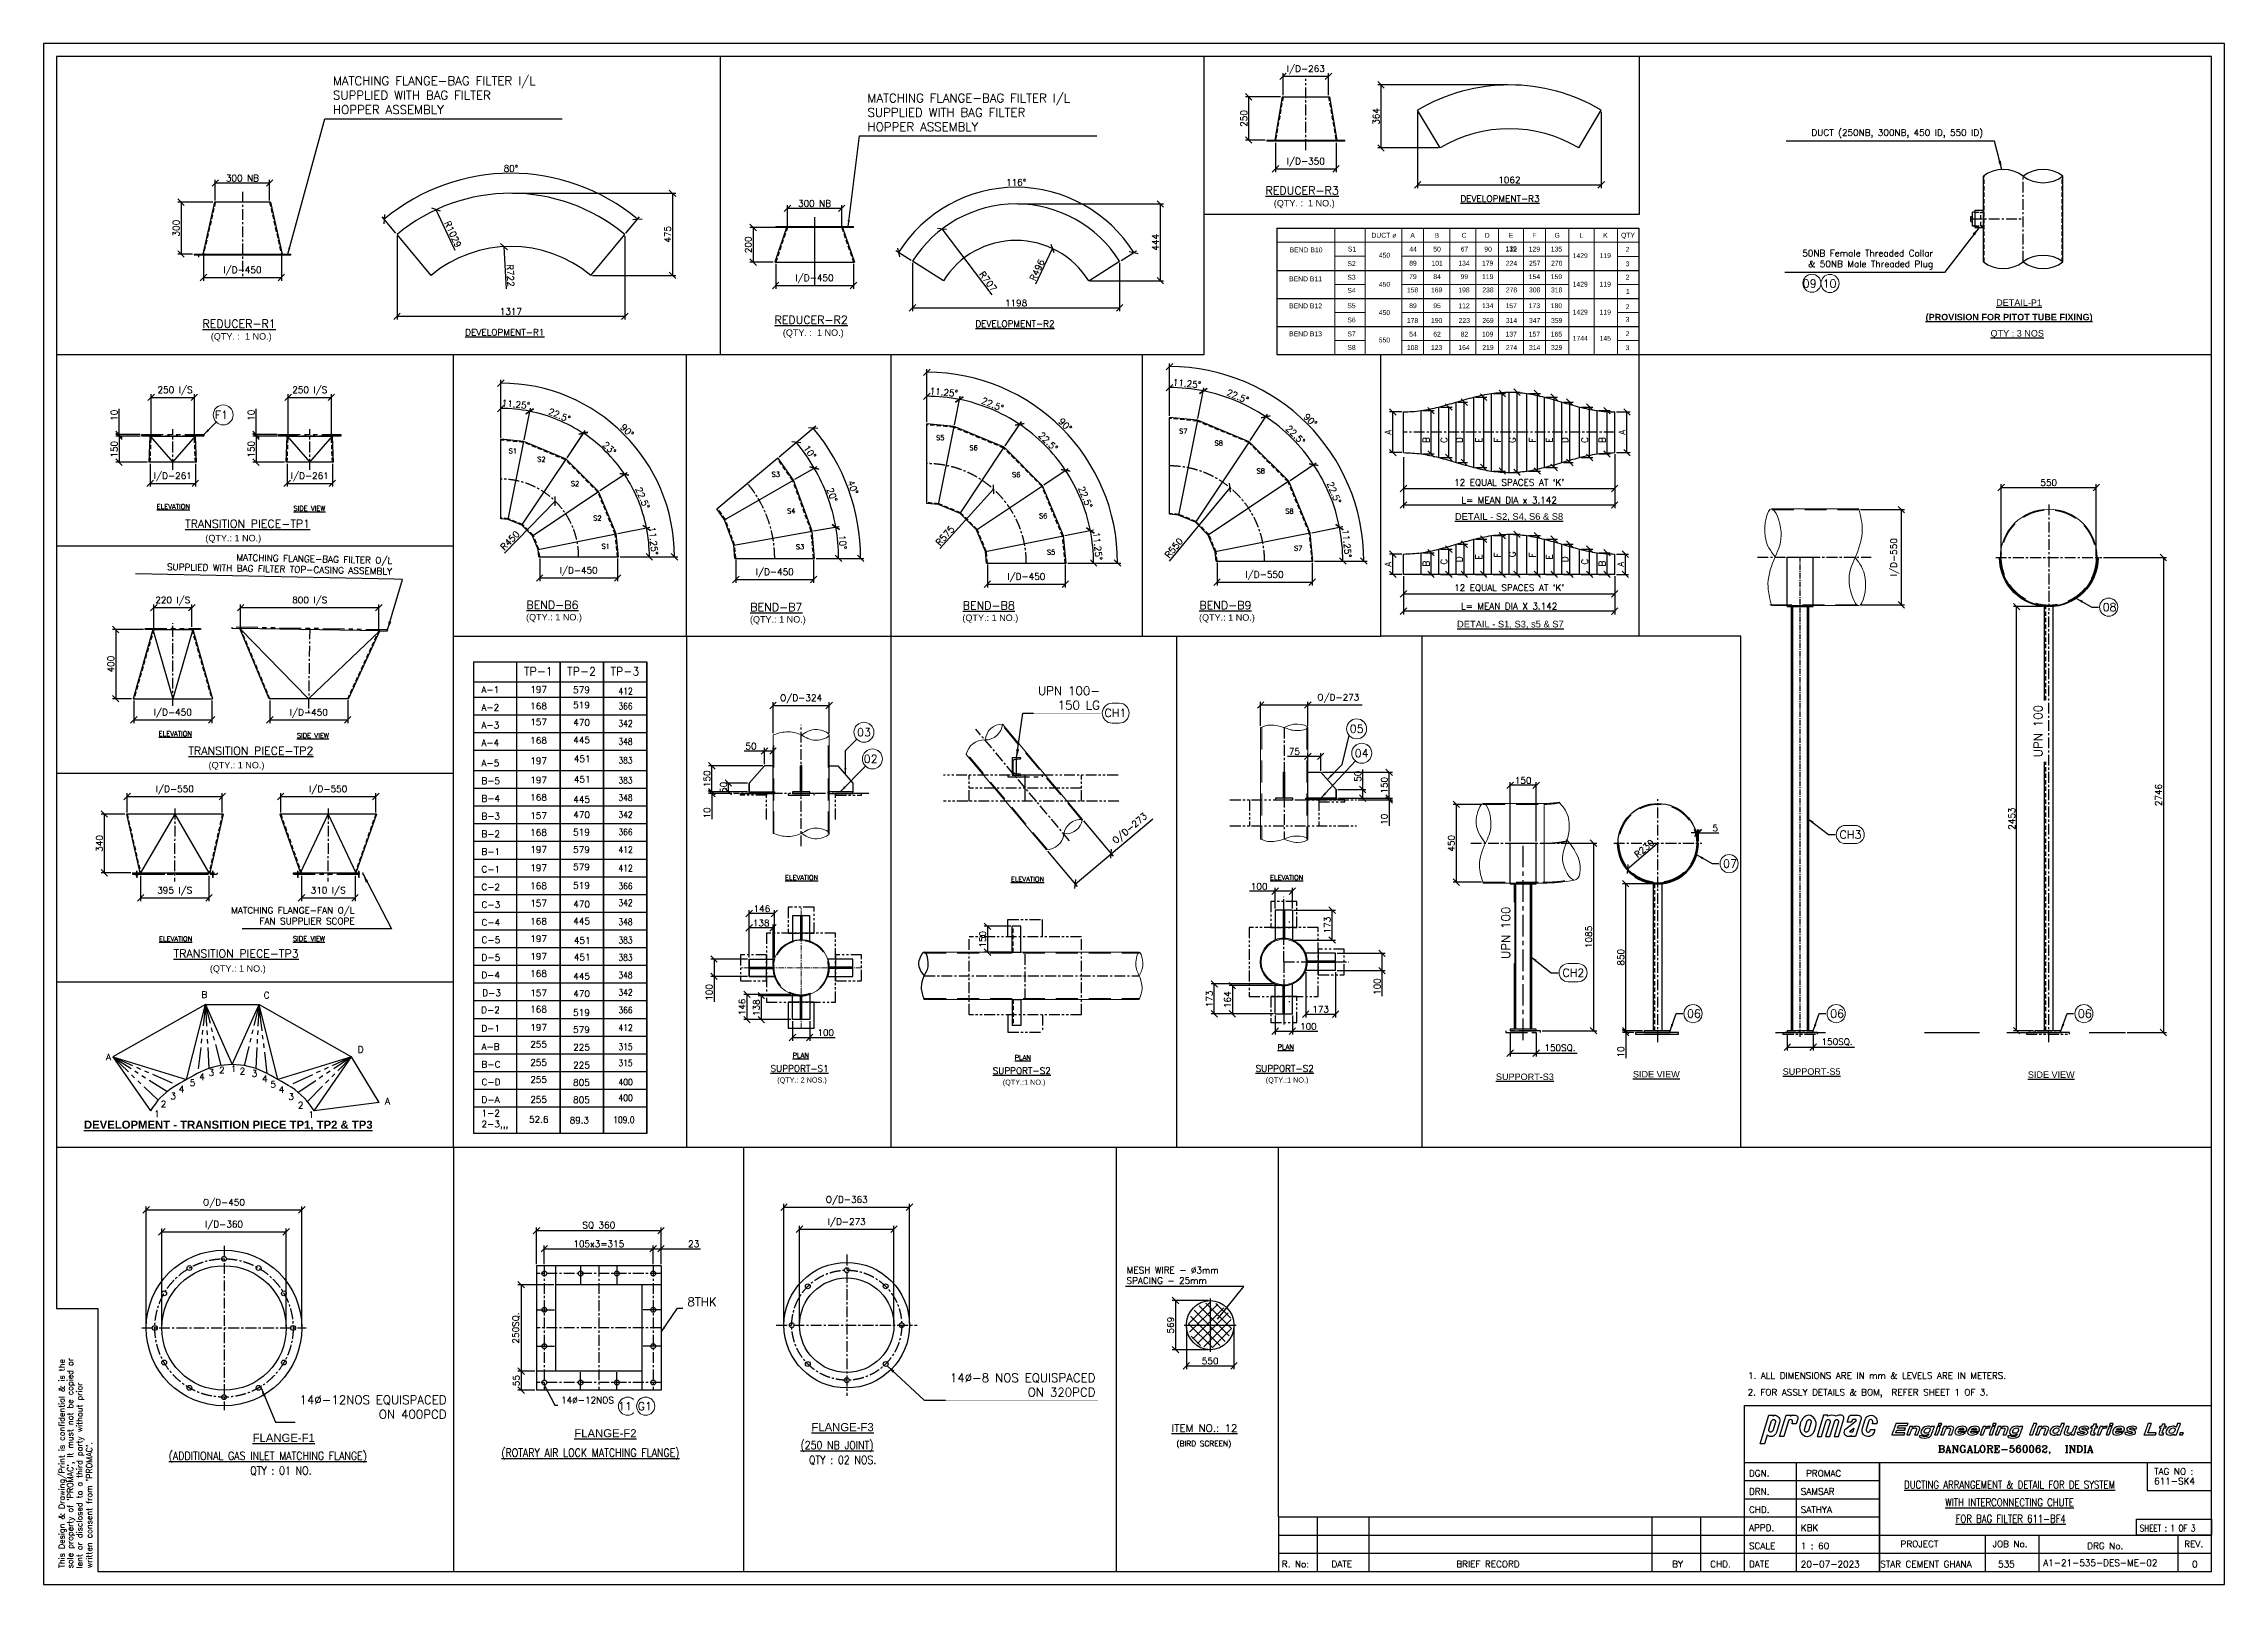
# Model space of a CAD drawing. Header units: inches. Extents: x 0 to 157513, y -28488 to 35640.
# Drawn here: x 107053 to 157513, y 0 to 35640 of the extents above; entities that cross this region are included whole.
import ezdxf
from ezdxf.enums import TextEntityAlignment as Align

# ---------------------------------------------------------------- set-up
doc = ezdxf.new("R2010")
doc.units = ezdxf.units.IN
doc.header["$LTSCALE"] = 400
doc.header["$MEASUREMENT"] = 0
for name, pattern in [('0', [0]), ('CENTER', [2, 1.25, -0.25, 0.25, -0.25]), ('CENTER2', [28.575, 19.05, -3.175, 3.175, -3.175]), ('CONTINOUS', [0]), ('DASHED2', [0.375, 0.25, -0.125]), ('HIDDEN', [9.525, 6.35, -3.175]), ('HIDDEN2', [4.7625, 3.175, -1.5875]), ('PHANTOM', [2.5, 1.25, -0.25, 0.25, -0.25, 0.25, -0.25])]:
    doc.linetypes.add(name, pattern=pattern)
for name, color, linetype, lineweight in [('b con', 8, 'CONTINOUS', 9), ('b hid', 8, 'HIDDEN', 5), ('BF STR', 8, 'PHANTOM', 5), ('bordertext', 1, 'Continuous', 20), ('R- PHANTOM', 3, 'PHANTOM', 9), ('R-OBJECT', 2, 'Continuous', 20)]:
    doc.layers.add(name, color=color, linetype=linetype, lineweight=lineweight)
for name, color, linetype in [('BF', 8, 'PHANTOM'), ('cen', 1, 'CENTER'), ('comments', 31, 'Continuous'), ('DIM', 1, 'Continuous'), ('DWG', 7, 'Continuous'), ('Equipment', 4, 'Continuous'), ('hid', 3, 'HIDDEN2'), ('object', 4, 'Continuous'), ('object line', 4, 'Continuous'), ('STR', 8, 'PHANTOM'), ('TEXT', 60, 'Continuous')]:
    doc.layers.add(name, color=color, linetype=linetype)
doc.styles.add('rc', font='romanc.shx')
doc.styles.add('RD', font='ROMAND.SHX')
doc.styles.add('ROMAND', font='romand.shx', dxfattribs={"width": 0.85})
doc.styles.add('ROMANS', font='romans')
doc.styles.get("Standard").update_dxf_attribs({"font": 'arial.ttf'})
doc.styles.add('Su Rekha', font='simplex.shx')
doc.dimstyles.new('ISO-25', dxfattribs={"dimtxt": 2, "dimasz": 2, "dimexe": 1.25, "dimexo": 0.625, "dimgap": 0.9, "dimtad": 1, "dimdec": 0, "dimdsep": 46, "dimtxsty": 'Standard', "dimcen": 0, "dimclrd": 1, "dimclre": 1, "dimclrt": 4, "dimadec": 0, "dimazin": 0, "dimtfac": 1, "dimtdec": 0, "dimtmove": 0, "dimatfit": 3, "dimfxl": 1, "dimarcsym": 0})
doc.dimstyles.new('SAM2 60 SC', dxfattribs={"dimscale": 60, "dimtxt": 2.5, "dimasz": 2.5, "dimexe": 1.25, "dimexo": 0.625, "dimtad": 1, "dimtoh": 1, "dimdec": 0, "dimdsep": 46, "dimtxsty": 'ROMANS', "dimblk": 'OBLIQUE', "dimcen": 2.5, "dimclrd": 1, "dimclre": 1, "dimclrt": 256, "dimadec": 0, "dimazin": 2, "dimtfac": 1, "dimtdec": 0, "dimtofl": 0, "dimtmove": 0, "dimatfit": 3, "dimfxl": 1, "dimtolj": 1, "dimtzin": 0, "dimarcsym": 1})
doc.dimstyles.get("Standard").update_dxf_attribs({"dimtxt": 0.18, "dimasz": 0.18, "dimexe": 0.18, "dimexo": 0.0625, "dimgap": 0.09, "dimtad": 0, "dimtih": 1, "dimtoh": 1, "dimdec": 4, "dimzin": 0, "dimdsep": 46, "dimtxsty": 'Standard', "dimcen": 0.09, "dimadec": 0, "dimazin": 0, "dimtfac": 1, "dimtdec": 4, "dimtofl": 0, "dimtmove": 0, "dimatfit": 3, "dimfxl": 1, "dimtolj": 1, "dimtzin": 0, "dimarcsym": 0})
doc.dimstyles.new('STANDARD$7', dxfattribs={"dimscale": 25, "dimtxt": 2.5, "dimasz": 2.5, "dimexe": 1.5, "dimexo": 1, "dimgap": 1, "dimtad": 1, "dimdec": 3, "dimzin": 12, "dimdsep": 46, "dimtxsty": 'ROMANS', "dimcen": 125, "dimclrd": 1, "dimclre": 1, "dimclrt": 7, "dimadec": 0, "dimazin": 3, "dimtp": 0.051, "dimtm": 0.032, "dimtfac": 0.6, "dimtdec": 3, "dimtmove": 0, "dimatfit": 3, "dimfxl": 1, "dimtvp": 1, "dimtolj": 1, "dimtzin": 0, "dimarcsym": 1})

msp = doc.modelspace()

# ---------------------------------------------------------------- texts
for s, height, style, p in [('%%UREDUCER-R3', 187.5, 'RD', (135325.6, 32149.2)), ('%%UDEVELOPMENT-R3', 150, 'RD', (139835, 31978)), ('%%UREDUCER-R2', 187.5, 'RD', (123964.3, 29154.9)), ('%%UREDUCER-R1', 187.5, 'RD', (110728.5, 29068)), ('%%UDEVELOPMENT-R1', 150, 'RD', (116808.2, 28888)), ('%%UDEVELOPMENT-R2', 150, 'RD', (128612, 29083.9)), ('1. ALL DIMENSIONS ARE IN mm & LEVELS ARE IN METERS.', 150, 'Su Rekha', (146490.2, 4754.6)), ('2. FOR ASSLY DETAILS & BOM,  REFER SHEET 1 OF 3.', 150, 'Su Rekha', (146480.5, 4367.9))]:
    msp.add_text(s, height=height, dxfattribs=dict(style=style)).set_placement(p)
for s, height, p in [('BEND B10', 112.5, (135884.7, 30811.9)), ('S1', 112.5, (137231.6, 30830.9)), ('DUCT ø', 112.5, (137777, 31151.5)), ('450', 112.5, (137948.3, 30688.3)), ('44', 112.5, (138653.2, 30829.2)), ('A', 112.5, (138676.4, 31149.4)), ('50', 112.5, (139208.1, 30830)), ('B', 112.5, (139238.9, 31149.4)), ('67', 112.5, (139841.5, 30830)), ('C', 112.5, (139863.1, 31149.4)), ('90', 112.5, (140389.6, 30830)), ('D', 112.5, (140398.8, 31149.4)), ('139', 112.5, (140879.9, 30841.3)), ('112', 112.5, (140880.7, 30829)), ('E', 112.5, (140952.5, 31149.4)), ('129', 112.5, (141417.3, 30830)), ('F', 112.5, (141499.3, 31149.4)), ('135', 112.5, (141926.2, 30830.1)), ('G', 112.5, (142014.3, 31149.4)), ('1429', 112.5, (142433.5, 30679.5)), ('L', 112.5, (142590, 31149.4)), ('119', 112.5, (143056.4, 30679.5)), ('K', 112.5, (143140.6, 31149.4)), ('QTY', 112.5, (143552.6, 31152.8)), ('2', 112.5, (143660.6, 30825.7)), ('S3', 112.5, (137219.7, 30179.6)), ('S2', 112.5, (137220.3, 30495.8)), ('89', 112.5, (138650.4, 30503.9)), ('79', 112.5, (138649.8, 30193.3)), ('101', 112.5, (139166.3, 30503.9)), ('84', 112.5, (139208.3, 30193.3)), ('134', 112.5, (139787.9, 30503.9)), ('99', 112.5, (139841, 30193.3)), ('179', 112.5, (140335.8, 30503.9)), ('119', 112.5, (140335.8, 30193.3)), ('224', 112.5, (140887.1, 30502.8)), ('154', 112.5, (141417.6, 30193.3)), ('257', 112.5, (141424.2, 30503.9)), ('159', 112.5, (141926.6, 30193.3)), ('270', 112.5, (141933.7, 30503.9)), ('3', 112.5, (143658.9, 30489.4)), ('2', 112.5, (143660.6, 30182)), ('BEND B11', 112.5, (135873, 30141.7)), ('S4', 112.5, (137220, 29875.4)), ('450', 112.5, (137948.3, 30016)), ('158', 112.5, (138596.9, 29885.8)), ('169', 112.5, (139154.4, 29885.8)), ('198', 112.5, (139787.6, 29885.8)), ('238', 112.5, (140342.7, 29885.9)), ('278', 112.5, (140886.8, 29885.8)), ('308', 112.5, (141423, 29885.9)), ('318', 112.5, (141932.3, 29885.9)), ('1429', 112.5, (142433.5, 30019)), ('119', 112.5, (143056.4, 30019)), ('1', 112.5, (143665, 29851.4)), ('BEND B12', 112.5, (135873.5, 29517.1)), ('S5', 112.5, (137219.3, 29521.3)), ('S6', 112.5, (137219.8, 29191.2)), ('450', 112.5, (137948.3, 29362.7)), ('178', 112.5, (138596.9, 29178)), ('89', 112.5, (138650.4, 29521.5)), ('190', 112.5, (139154.7, 29178)), ('95', 112.5, (139207.5, 29521.5)), ('112', 112.5, (139788.3, 29520.5)), ('223', 112.5, (139794.5, 29178.1)), ('134', 112.5, (140336.2, 29521.6)), ('269', 112.5, (140342.7, 29178)), ('157', 112.5, (140880.1, 29521.5)), ('314', 112.5, (140886, 29178.1)), ('347', 112.5, (141423.1, 29178.1)), ('173', 112.5, (141417.4, 29521.6)), ('359', 112.5, (141932.3, 29178.1)), ('180', 112.5, (141926.9, 29521.5)), ('1429', 112.5, (142433.5, 29373.2)), ('119', 112.5, (143056.4, 29373.2)), ('3', 112.5, (143658.9, 29207)), ('2', 112.5, (143660.6, 29499.8)), ('%%UDETAIL-P1', 150, (152233.3, 29573.5, 9.6)), ('BEND B13', 112.5, (135872.8, 28872.6)), ('S7', 112.5, (137219.7, 28868.5)), ('550', 112.5, (137945.8, 28728)), ('54', 112.5, (138650.7, 28863.8)), ('62', 112.5, (139208.9, 28863.6)), ('82', 112.5, (139841.9, 28863.6)), ('109', 112.5, (140335.8, 28863.6)), ('137', 112.5, (140880.1, 28863.6)), ('157', 112.5, (141417.4, 28863.6)), ('165', 112.5, (141926.2, 28863.6)), ('1744', 112.5, (142433.9, 28765.8)), ('145', 112.5, (143056, 28766.8)), ('2', 112.5, (143660.6, 28875.5)), ('S8', 112.5, (137219.6, 28555.7)), ('108', 112.5, (138596.9, 28553.3)), ('123', 112.5, (139154.5, 28553.3)), ('164', 112.5, (139787.9, 28553.3)), ('219', 112.5, (140342.7, 28553.3)), ('274', 112.5, (140887.1, 28552.2)), ('314', 112.5, (141423.4, 28553.3)), ('329', 112.5, (141932.3, 28553.3)), ('3', 112.5, (143658.9, 28549.9)), ('%%USUPPORT-S3', 150, (140658.5, 11666.7, 9.6)), ('%%USIDE VIEW', 150, (143828.1, 11725.1, 9.6)), ('%%USUPPORT-S5', 150, (147292.7, 11787.2, 4616.6)), ('%%USIDE VIEW', 150, (152966, 11716.2, 4616.6)), ('%%UFLANGE-F2', 187.5, (119332.1, 3401.9, 12)), ('%%UFLANGE-F3', 187.5, (124819.1, 3543.1, 12)), ('%%UFLANGE-F1', 187.5, (111888.8, 3296.2, 12))]:
    msp.add_text(s, height=height).set_placement(p)
at = {"width": 0.85}
for s, height, style, p in [('412', 150, 'ROMAND', (120357.1, 20585.3)), ('366', 150, 'ROMAND', (120353.3, 20237.6)), ('342', 150, 'ROMAND', (120354, 19836.6)), ('348', 150, 'ROMAND', (120353.1, 19422)), ('383', 150, 'ROMAND', (120353.3, 18987)), ('383', 150, 'ROMAND', (120353.3, 18524.9)), ('348', 150, 'ROMAND', (120353.1, 18123.9)), ('342', 150, 'ROMAND', (120354, 17729.7)), ('366', 150, 'ROMAND', (120353.3, 17328.7)), ('412', 150, 'ROMAND', (120357.1, 16921)), ('366', 150, 'ROMAND', (120353.3, 16078.2)), ('412', 150, 'ROMAND', (120357.1, 16492.8)), ('342', 150, 'ROMAND', (120354, 15690.8)), ('348', 150, 'ROMAND', (120353.1, 15249.1)), ('383', 150, 'ROMAND', (120353.3, 14827.7)), ('348', 150, 'ROMAND', (120353.1, 14019)), ('383', 150, 'ROMAND', (120353.3, 14426.7)), ('342', 150, 'ROMAND', (120354, 13618)), ('366', 150, 'ROMAND', (120353.3, 13210.2)), ('412', 150, 'ROMAND', (120357.1, 12802.4)), ('315', 150, 'ROMAND', (120352.7, 12360.7)), ('315', 150, 'ROMAND', (120352.7, 11986.9)), ('400', 150, 'ROMAND', (120356.6, 11545.1)), ('400', 150, 'ROMAND', (120356.6, 11178.1)), ('109.0', 150, 'ROMAND', (120233.5, 10670.8)), ('%%U(ADDITIONAL GAS INLET MATCHING FLANGE)', 187.5, 'ROMANS', (109949.2, 2879.6, 12)), ('%%U(ROTARY AIR LOCK MATCHING FLANGE)', 187.5, 'ROMANS', (117646.2, 2951.8, 12)), ('%%U(250 NB JOINT)', 187.5, 'ROMANS', (124568.2, 3126.5, 12)), ('QTY : 01 NO.', 187.5, 'ROMANS', (111832.1, 2536.6, 12)), ('QTY : 02 NOS.', 187.5, 'ROMANS', (124762.4, 2783.5, 12))]:
    msp.add_text(s, height=height, dxfattribs=dict(at, style=style)).set_placement(p)
at = {"color": 4, "style": 'ROMANS'}
for s, p in [('B', (110703.3, 13642)), ('C', (112143.6, 13629.2)), ('A', (108496.2, 12198.6)), ('D', (114319.9, 12371.8)), ('5', (110435.4, 11603.3)), ('4', (110655.3, 11740.5)), ('3', (110870.6, 11839)), ('2', (111114.1, 11896.9)), ('1', (111384, 11928.5)), ('2', (111589.2, 11872.1)), ('3', (111868.8, 11818.2)), ('4', (112108.9, 11694.3)), ('5', (112301.6, 11565.4)), ('2', (109764.5, 11111.7)), ('3', (109988.2, 11294.8)), ('4', (110181.3, 11454.4)), ('4', (112495.1, 11445.4)), ('3', (112718, 11283)), ('2', (112935.8, 11084.4)), ('A', (114953.1, 11177.2)), ('1', (109611.2, 10883.5)), ('1', (113181.1, 10865.7))]:
    msp.add_text(s, height=150, dxfattribs=at).set_placement(p, align=Align.MIDDLE_LEFT)
at = {"color": 4, "linetype": '0', "style": 'ROMANS'}
for s, p in [('PROMAC', (147832.9, 2493.8)), ('TAG NO : ', (155887.5, 2537.7)), ('TAG NO : ', (155887.5, 2537.7)), ('SAMSAR', (147712.6, 2073.8)), ('611-SK4', (155887.5, 2312.7)), ('SATHYA', (147712.6, 1653.8)), ('KBK', (147712.6, 1233.8)), ('20-07-2023', (147712.6, 393.9)), ('1 : 60', (147712.6, 813.8)), ('STAR CEMENT GHANA', (149549.7, 393.9)), ('535', (152276.7, 393.9)), ('A1-21-535-DES-ME-02', (153320.8, 423.9)), ('0', (156764.4, 393.9))]:
    msp.add_text(s, height=150, dxfattribs=at).set_placement(p)
at = {"color": 4, "linetype": '0', "style": 'ROMAND', "width": 0.8}
for s, p in [('%%UDUCTING ARRANGEMENT & DETAIL FOR DE SYSTEM', (152542.5, 2305.4)), ('%%UWITH INTERCONNECTING CHUTE', (152542.5, 1895.2)), ('%%UFOR BAG FILTER 611-BF4', (152569, 1516.6))]:
    msp.add_text(s, height=180, dxfattribs=at).set_placement(p, align=Align.MIDDLE_CENTER)
at = {"color": 4, "linetype": '0', "style": 'ROMANS', "width": 0.8}
msp.add_text('SHEET : 1 OF 3', height=150, dxfattribs=at).set_placement((155555.4, 1225.1))
at = {"color": 4, "style": 'ROMANS'}
for s, insert, char_height, attachment_point in [('\\A1;MATCHING FLANGE-BAG FILTER I/L\\PSUPPLIED WITH BAG FILTER \\PHOPPER ASSEMBLY', (113748.5, 34879.9), 200, 1), ('\\A1;MATCHING FLANGE-BAG FILTER I/L\\PSUPPLIED WITH BAG FILTER \\PHOPPER ASSEMBLY', (126116.9, 34481.1, 0), 200, 1), ('{\\fArial|b0|i0|c0|p34;(QTY. :  1 NO.)}', (136222.7, 31926.1, 382525.2), 150, 5), ('{\\fArial|b0|i0|c0|p34;(QTY. :  1 NO.)}', (111625.7, 28845, 382525.2), 150, 5), ('{\\fArial|b0|i0|c0|p34;(QTY. :  1 NO.)}', (124861.4, 28931.8, 382525.2), 150, 5), ('\\A1;S1', (117814.2, 26274.6, -481.3), 112.5, 1), ('\\A1;S5', (127703.9, 26579.3, -481.3), 112.5, 1), ('\\A1;S6', (128474.4, 26345.7, -481.3), 112.5, 1), ('\\A1;S7', (133326.7, 26732.9, -481.3), 112.5, 1), ('\\A1;S8', (134146.2, 26456.3, -481.3), 112.5, 1), ('\\A1;S2', (118474.4, 26082.2, -481.3), 112.5, 1), ('\\A1;S8', (135120.1, 25811.6, -481.3), 112.5, 1), ('\\A1;S2', (119253.1, 25518.9, -481.3), 112.5, 1), ('\\A1;S3', (123898.3, 25732.3, -481.3), 112.5, 1), ('\\A1;S6', (129460.9, 25726, -481.3), 112.5, 1), ('\\A1;S4', (124256, 24885.4, -481.3), 112.5, 1), ('\\A1;S6', (130084, 24771.5, -481.3), 112.5, 1), ('\\A1;S8', (135783.7, 24881.6, -481.3), 112.5, 1), ('{\\fArial|b0|i0|c0|p34;(QTY.: 1 NO.)}', (111441.2, 24179.4), 150, 5), ('\\A1;S2', (119770.1, 24721, -481.3), 112.5, 1), ('\\A1;S1', (119962.5, 24068.4, -481.3), 112.5, 1), ('\\A1;S3', (124458.8, 24057.6, -481.3), 112.5, 1), ('\\A1;S5', (130268.7, 23931.3, -481.3), 112.5, 1), ('\\A1;S7', (135986.1, 24023.7, -481.3), 112.5, 1), ('{\\fArial|b0|i0|c0|p34;(QTY.: 1 NO.)}', (118862.4, 22349.8, 382224.3), 150, 5), ('{\\fArial|b0|i0|c0|p34;(QTY.: 1 NO.)}', (124042.6, 22298.8, 382224.3), 150, 5), ('{\\fArial|b0|i0|c0|p34;(QTY.: 1 NO.)}', (128959.2, 22336.6, 382224.3), 150, 5), ('{\\fArial|b0|i0|c0|p34;(QTY.: 1 NO.)}', (134433.8, 22342, 382224.3), 150, 5), ('{\\fArial|b0|i0|c0|p34;(QTY.: 1 NO.)}', (111516.8, 18927.7), 150, 5), ('\\A1;MATCHING FLANGE-FAN O/L\\PFAN SUPPLIER SCOPE', (114248.1, 15666.4, 0), 150, 3), ('{\\fArial|b0|i0|c0|p34;(QTY.: 1 NO.)}', (111546.7, 14222.7, -60.5), 150, 5), ('{\\fArial|b0|i0|c0|p34;(QTY.: 2 NOS.)}', (124601.4, 11648.6), 120, 5)]:
    msp.add_mtext(s, dxfattribs=dict(at, insert=insert, char_height=char_height, attachment_point=attachment_point))
at = {"color": 7}
for s, insert, char_height, attachment_point, style in [('DUCT (250NB, 300NB, 450 ID, 550 ID)', (151930.1, 33456.3), 150, 9, 'ROMANS'), ('\\A1;09', (148078.2, 30183.7), 187.5, 3, 'RD'), ('\\A1;10', (148538.2, 30182.7), 187.5, 3, 'RD')]:
    msp.add_mtext(s, dxfattribs=dict(at, insert=insert, char_height=char_height, attachment_point=attachment_point, style=style))
at = {"insert": (150774, 30418), "char_height": 150, "attachment_point": 9, "style": 'ROMANS'}
msp.add_mtext('50NB Female Threaded Collar \\P& 50NB Male Threaded Plug', dxfattribs=at)
at = {"color": 7, "insert": (111318.9, 27145.1), "char_height": 187.5, "attachment_point": 3, "style": 'RD', "bg_fill": 2}
msp.add_mtext('F1', dxfattribs=at)
at = {"color": 4, "linetype": 'Continuous', "char_height": 112.5, "width": 2658.337, "attachment_point": 2, "style": 'ROMANS'}
for s, insert in [('{\\LELEVATION}', (110054.8, 24988.1, 241.2)), ('{\\LSIDE VIEW}', (113203.7, 24946.5, 241.2)), ('{\\LELEVATION}', (110101.2, 19732.9, 241.2)), ('{\\LSIDE VIEW}', (113283.5, 19691.2, 241.2)), ('{\\LELEVATION}', (124591.8, 16406.5, 241.2)), ('{\\LELEVATION}', (129819.6, 16368.5, -3235.9)), ('{\\LELEVATION}', (135815.6, 16406.5, 241.2)), ('{\\LELEVATION}', (110107.3, 14989.6, 192.8)), ('{\\LSIDE VIEW}', (113191.4, 14992.7, 192.8)), ('{\\LPLAN}', (124571.5, 12293.6, 241.2)), ('{\\LPLAN}', (129710.3, 12242.9, 241.2)), ('{\\LPLAN}', (135795.3, 12486.6, 241.2))]:
    msp.add_mtext(s, dxfattribs=dict(at, insert=insert))
at = {"attachment_point": 2, "style": 'RD'}
for s, insert, char_height, width in [('{\\LTRANSITION PIECE-TP1}', (111773.3, 24627.3, -383868.8), 187.5, 3889.567), ('{\\LBEND-B6}', (118825.9, 22749.5, -1644.6), 187.5, 3152.396), ('{\\LBEND-B8}', (128922.8, 22736.2, -1644.6), 187.5, 3152.396), ('{\\LBEND-B9}', (134397.4, 22741.7, -1644.6), 187.5, 3152.396), ('{\\LBEND-B7}', (124006.2, 22698.5, -1644.6), 187.5, 3152.396), ('{\\LTRANSITION PIECE-TP2}', (111849, 19375.5, -383868.8), 187.5, 3889.567), ('{\\LTRANSITION PIECE-TP3}', (111508.4, 14685, -383929.3), 187.5, 3889.567), ('{\\LSUPPORT-S1}', (124546.2, 12006.9, -307095.1), 150, 3111.653), ('{\\LSUPPORT-S2}', (129685, 11956.2, -307095.1), 150, 3111.653), ('{\\LSUPPORT-S2}', (135770, 12006.9, -307095.1), 150, 3111.653)]:
    msp.add_mtext(s, dxfattribs=dict(at, insert=insert, char_height=char_height, width=width))
at = {"color": 4, "insert": (115121.1, 23757.5), "char_height": 150, "attachment_point": 3, "rotation": 358.83527, "style": 'ROMANS'}
msp.add_mtext('\\A1;MATCHING FLANGE-BAG FILTER O/L\\PSUPPLIED WITH BAG FILTER TOP-CASING ASSEMBLY', dxfattribs=at)
at = {"color": 4, "char_height": 120, "width": 1129.441, "attachment_point": 5, "style": 'ROMANS'}
for insert in [(129740.3, 11598), (135825.2, 11648.6)]:
    msp.add_mtext('{\\fArial|b0|i0|c0|p34;(QTY.:1 NO.)}', dxfattribs=dict(at, insert=insert))
at = {"insert": (111325.8, 10727), "char_height": 187.5, "width": 6835.998, "attachment_point": 2}
msp.add_mtext('{\\fArial|b1|i0|c0|p34;\\LDEVELOPMENT - TRANSITION PIECE TP1, TP2 & TP3}', dxfattribs=at)
at = {"layer": 'comments', "color": 7, "style": 'ROMANS'}
for s, p in [('A-1', (117182.7, 20694.4)), ('A-2', (117182.7, 20284.9)), ('A-3', (117182.7, 19875.4)), ('A-4', (117182.7, 19465.9)), ('A-5', (117182.7, 18997.9)), ('B-5', (117182.7, 18588.4)), ('B-4', (117182.7, 18178.9)), ('B-3', (117182.7, 17769.5)), ('B-2', (117182.7, 17360)), ('B-1', (117182.7, 16950.5)), ('C-1', (117182.7, 16541)), ('C-2', (117182.7, 16131.5)), ('C-3', (117186.4, 15722)), ('C-4', (117186.4, 15312.5)), ('C-5', (117186.4, 14907.5)), ('D-4', (117182.4, 14094.5)), ('D-5', (117186.4, 14500)), ('D-3', (117202.4, 13681.5)), ('D-2', (117176.2, 13287.8)), ('D-1', (117181.3, 12862.2)), ('A-B', (117186.4, 12438.9)), ('C-D', (117186.4, 11619.9)), ('B-C', (117186.4, 12029.4)), ('D-A', (117186.4, 11210.4)), ('2-3,,,', (117186.4, 10647.6)), ('1-2', (117186.4, 10900.4)), ('89.3', (119224.9, 10736))]:
    msp.add_text(s, height=150, dxfattribs=at).set_placement(p, align=Align.MIDDLE_LEFT)
for s, p in [('197', (118313.8, 20624.5)), ('579', (119306.3, 20618.2)), ('168', (118313.7, 20241.8)), ('519', (119306.3, 20264.8)), ('157', (118313.8, 19872.2)), ('470', (119309.7, 19861.8)), ('168', (118313.7, 19448.2)), ('445', (119308.9, 19457.4)), ('197', (118313.8, 18976.3)), ('197', (118313.8, 18531.9)), ('451', (119324, 19021.9)), ('451', (119324, 18548.1)), ('168', (118313.7, 18129.3)), ('445', (119308.9, 18081.9)), ('157', (118313.8, 17708.3)), ('470', (119309.7, 17727.9)), ('168', (118313.7, 17318.1)), ('519', (119306.3, 17323.9)), ('197', (118313.8, 16922.8)), ('579', (119306.3, 16920.3)), ('579', (119306.3, 16520.4)), ('168', (118313.7, 16083.4)), ('197', (118313.8, 16498.6)), ('519', (119306.3, 16091.9)), ('157', (118313.8, 15682.2)), ('470', (119309.7, 15661.2)), ('168', (118313.7, 15263.1)), ('445', (119308.9, 15267.3)), ('197', (118313.8, 14861)), ('451', (119324, 14820.2)), ('168', (118313.7, 14056.8)), ('197', (118313.8, 14452.8)), ('445', (119308.9, 13991.8)), ('451', (119324, 14432.9)), ('157', (118313.8, 13606)), ('470', (119309.7, 13590.3)), ('168', (118313.7, 13229.8)), ('519', (119306.3, 13152.1)), ('197', (118313.8, 12808.8)), ('579', (119306.3, 12757)), ('255', (118314.8, 12416.9)), ('255', (118314.8, 11997.1)), ('225', (119307.2, 12349.5)), ('255', (118314.8, 11601.5)), ('805', (119306, 11534.5)), ('225', (119307.2, 11935.3)), ('255', (118314.8, 11139.5)), ('805', (119306, 11133.8)), ('52.6', (118284.4, 10680.5))]:
    msp.add_text(s, height=150, dxfattribs=at).set_placement(p)
at = {"layer": 'DWG', "color": 7, "insert": (133915.2, 3614.4), "char_height": 175, "attachment_point": 5, "style": 'RD'}
msp.add_mtext('{\\LITEM NO.: 12}', dxfattribs=at)
at = {"layer": 'object line', "style": 'RD'}
for s, p in [('TP-1', (118167.3, 21025.1)), ('TP-2', (119166.3, 21025.1)), ('TP-3', (120169.8, 21025.1))]:
    msp.add_text(s, height=187.5, dxfattribs=at).set_placement(p)
at = {"layer": 'TEXT', "color": 7}
msp.add_text('%%UQTY : 3 NOS', height=150, dxfattribs=at).set_placement((152103.2, 28864.1, 9.6))
at = {"layer": 'TEXT', "color": 7, "attachment_point": 2}
for s, insert, char_height, width in [('{\\fArial|b1|i0|c0|p34;\\L(PROVISION FOR PITOT TUBE FIXING)}', (152531.7, 29389.6, -615), 150, 4213.574), ('{\\LDETAIL - S2, S4, S6 & S8}', (140961.6, 24778.7), 154.286, 3698.633), ('{\\LDETAIL - S1, S3, s5 & S7}', (140991.8, 22289.7), 154.286, 3309.853)]:
    msp.add_mtext(s, dxfattribs=dict(at, insert=insert, char_height=char_height, width=width))

# ---------------------------------------------------------------- blocks, each defined once
blk = doc.blocks.new('_OBLIQUE')
at = {"color": 0, "linetype": 'ByBlock'}
blk.add_line((-0.5, -0.5), (0.5, 0.5), dxfattribs=at)
blk = doc.blocks.new('*D242')
at = {"color": 1, "lineweight": -2}
for p, q in [((110754, 30734), (110754, 30156)), ((112554, 30734), (112554, 30156)), ((110754, 30231), (112554, 30231))]:
    blk.add_line(p, q, dxfattribs=at)
at = {"layer": 'Defpoints', "color": 0}
for p in [(110754, 30772), (112554, 30772), (112554, 30231)]:
    blk.add_point(p, dxfattribs=at)
at = {"color": 1, "lineweight": -2, "xscale": 150, "yscale": 150, "zscale": 150, "rotation": 180}
blk.add_blockref('_OBLIQUE', (110754, 30231), dxfattribs=at)
at = {"color": 1, "lineweight": -2, "xscale": 150, "yscale": 150, "zscale": 150}
blk.add_blockref('_OBLIQUE', (112554, 30231), dxfattribs=at)
at = {"insert": (111654, 30383), "char_height": 150, "attachment_point": 5, "style": 'ROMANS'}
blk.add_mtext('\\A1;I/D-450', dxfattribs=at)
blk = doc.blocks.new('*D243')
at = {"color": 1, "lineweight": -2}
for p, q in [((111026, 32009), (111026, 32491)), ((111026, 32416), (112282, 32416)), ((112282, 32009), (112282, 32491))]:
    blk.add_line(p, q, dxfattribs=at)
at = {"layer": 'Defpoints', "color": 0}
for p in [(112282, 32416), (111026, 31972, 0), (112282, 31972, 0)]:
    blk.add_point(p, dxfattribs=at)
at = {"color": 1, "lineweight": -2, "xscale": 150, "yscale": 150, "zscale": 150, "rotation": 180}
blk.add_blockref('_OBLIQUE', (111026, 32416), dxfattribs=at)
at = {"color": 1, "lineweight": -2, "xscale": 150, "yscale": 150, "zscale": 150}
blk.add_blockref('_OBLIQUE', (112282, 32416), dxfattribs=at)
at = {"insert": (111654, 32529), "char_height": 150, "attachment_point": 5, "style": 'ROMANS'}
blk.add_mtext('\\A1;300 NB', dxfattribs=at)
blk = doc.blocks.new('*D244')
at = {"color": 1, "lineweight": -2}
for p, q in [((110969, 31972), (110158, 31972)), ((110233, 31972), (110233, 30772)), ((110497, 30772), (110158, 30772))]:
    blk.add_line(p, q, dxfattribs=at)
at = {"layer": 'Defpoints', "color": 0}
for p in [(111006, 31972, 0), (110233, 30772), (110534, 30772)]:
    blk.add_point(p, dxfattribs=at)
at = {"color": 1, "lineweight": -2, "xscale": 150, "yscale": 150, "zscale": 150}
for p, rotation in [((110233, 31972), 90), ((110233, 30772), 270)]:
    blk.add_blockref('_OBLIQUE', p, dxfattribs=dict(at, rotation=rotation))
at = {"insert": (110120, 31372), "char_height": 150, "attachment_point": 5, "rotation": 90, "style": 'ROMANS'}
blk.add_mtext('\\A1;300', dxfattribs=at)
blk = doc.blocks.new('*D245')
at = {"color": 1, "lineweight": -2}
for p, q in [((117903, 32178), (121680, 32178)), ((121605, 32178), (121605, 30279)), ((119750, 30279), (121680, 30279))]:
    blk.add_line(p, q, dxfattribs=at)
at = {"layer": 'Defpoints', "color": 0}
for p in [(117865, 32178), (119712, 30279), (121605, 30279)]:
    blk.add_point(p, dxfattribs=at)
at = {"color": 1, "lineweight": -2, "xscale": 150, "yscale": 150, "zscale": 150}
for p, rotation in [((121605, 32178), 90), ((121605, 30279), 270)]:
    blk.add_blockref('_OBLIQUE', p, dxfattribs=dict(at, rotation=rotation))
at = {"insert": (121492, 31229), "char_height": 150, "attachment_point": 5, "rotation": 90, "style": 'ROMANS'}
blk.add_mtext('\\A1;475', dxfattribs=at)
blk = doc.blocks.new('*D246')
at = {"color": 1, "lineweight": -2}
for p, q in [((115230, 31187), (115230, 29258)), ((120500, 31187), (120500, 29258)), ((115230, 29333), (120500, 29333))]:
    blk.add_line(p, q, dxfattribs=at)
at = {"layer": 'Defpoints', "color": 0}
for p in [(115230, 31224), (120500, 31224), (120500, 29333)]:
    blk.add_point(p, dxfattribs=at)
at = {"color": 1, "lineweight": -2, "xscale": 150, "yscale": 150, "zscale": 150, "rotation": 180}
blk.add_blockref('_OBLIQUE', (115230, 29333), dxfattribs=at)
at = {"color": 1, "lineweight": -2, "xscale": 150, "yscale": 150, "zscale": 150}
blk.add_blockref('_OBLIQUE', (120500, 29333), dxfattribs=at)
at = {"insert": (117865, 29445), "char_height": 150, "attachment_point": 5, "style": 'ROMANS'}
blk.add_mtext('\\A1;1317', dxfattribs=at)
blk = doc.blocks.new('*D247')
at = {"color": 1, "lineweight": -2}
for p, q in [((123992, 30549), (123992, 29971)), ((125792, 30549), (125792, 29971)), ((123992, 30046), (125792, 30046))]:
    blk.add_line(p, q, dxfattribs=at)
at = {"layer": 'Defpoints', "color": 0}
for p in [(123992, 30586), (125792, 30586), (125792, 30046)]:
    blk.add_point(p, dxfattribs=at)
at = {"color": 1, "lineweight": -2, "xscale": 150, "yscale": 150, "zscale": 150, "rotation": 180}
blk.add_blockref('_OBLIQUE', (123992, 30046), dxfattribs=at)
at = {"color": 1, "lineweight": -2, "xscale": 150, "yscale": 150, "zscale": 150}
blk.add_blockref('_OBLIQUE', (125792, 30046), dxfattribs=at)
at = {"insert": (124892, 30198), "char_height": 150, "attachment_point": 5, "style": 'ROMANS'}
blk.add_mtext('\\A1;I/D-450', dxfattribs=at)
blk = doc.blocks.new('*D248')
at = {"color": 1, "lineweight": -2}
for p, q in [((124264, 31424), (124264, 31906)), ((124264, 31831), (125520, 31831)), ((125520, 31424), (125520, 31906))]:
    blk.add_line(p, q, dxfattribs=at)
at = {"layer": 'Defpoints', "color": 0}
for p in [(125520, 31831), (124264, 31386, 0), (125520, 31386, 0)]:
    blk.add_point(p, dxfattribs=at)
at = {"color": 1, "lineweight": -2, "xscale": 150, "yscale": 150, "zscale": 150, "rotation": 180}
blk.add_blockref('_OBLIQUE', (124264, 31831), dxfattribs=at)
at = {"color": 1, "lineweight": -2, "xscale": 150, "yscale": 150, "zscale": 150}
blk.add_blockref('_OBLIQUE', (125520, 31831), dxfattribs=at)
at = {"insert": (124892, 31943), "char_height": 150, "attachment_point": 5, "style": 'ROMANS'}
blk.add_mtext('\\A1;300 NB', dxfattribs=at)
blk = doc.blocks.new('*D249')
at = {"color": 1, "lineweight": -2}
for p, q in [((124207, 31386), (123396, 31386)), ((123471, 31386), (123471, 30586)), ((123935, 30586), (123396, 30586))]:
    blk.add_line(p, q, dxfattribs=at)
at = {"layer": 'Defpoints', "color": 0}
for p in [(124244, 31386, 0), (123471, 30586), (123972, 30586)]:
    blk.add_point(p, dxfattribs=at)
at = {"color": 1, "lineweight": -2, "xscale": 150, "yscale": 150, "zscale": 150}
for p, rotation in [((123471, 31386), 90), ((123471, 30586), 270)]:
    blk.add_blockref('_OBLIQUE', p, dxfattribs=dict(at, rotation=rotation))
at = {"insert": (123358, 30986), "char_height": 150, "attachment_point": 5, "rotation": 90, "style": 'ROMANS'}
blk.add_mtext('\\A1;200', dxfattribs=at)
blk = doc.blocks.new('*D114')
at = {"color": 1, "lineweight": -2}
for p, q in [((127159, 30567), (127159, 29453)), ((131951, 30567), (131951, 29453)), ((127159, 29528), (131951, 29528))]:
    blk.add_line(p, q, dxfattribs=at)
at = {"layer": 'Defpoints', "color": 0}
for p in [(127159, 30605), (131951, 30605), (131951, 29528)]:
    blk.add_point(p, dxfattribs=at)
at = {"color": 1, "lineweight": -2, "xscale": 150, "yscale": 150, "zscale": 150, "rotation": 180}
blk.add_blockref('_OBLIQUE', (127159, 29528), dxfattribs=at)
at = {"color": 1, "lineweight": -2, "xscale": 150, "yscale": 150, "zscale": 150}
blk.add_blockref('_OBLIQUE', (131951, 29528), dxfattribs=at)
at = {"insert": (129555, 29640), "char_height": 150, "attachment_point": 5, "style": 'ROMANS'}
blk.add_mtext('\\A1;1198', dxfattribs=at)
blk = doc.blocks.new('*D250')
at = {"color": 1, "lineweight": -2}
for p, q in [((129592, 31931), (132967, 31931)), ((132892, 31931), (132892, 30156)), ((131272, 30156), (132967, 30156))]:
    blk.add_line(p, q, dxfattribs=at)
at = {"layer": 'Defpoints', "color": 0}
for p in [(129555, 31931), (131235, 30156), (132892, 30156)]:
    blk.add_point(p, dxfattribs=at)
at = {"color": 1, "lineweight": -2, "xscale": 150, "yscale": 150, "zscale": 150}
for p, rotation in [((132892, 31931), 90), ((132892, 30156), 270)]:
    blk.add_blockref('_OBLIQUE', p, dxfattribs=dict(at, rotation=rotation))
at = {"insert": (132780, 31044), "char_height": 150, "attachment_point": 5, "rotation": 90, "style": 'ROMANS'}
blk.add_mtext('\\A1;444', dxfattribs=at)
blk = doc.blocks.new('*D115')
at = {"color": 1, "lineweight": -2}
blk.add_line((129001, 29832), (127842, 31353), dxfattribs=at)
at = {"layer": 'Defpoints', "color": 0}
for p in [(127842, 31353), (129555, 29104)]:
    blk.add_point(p, dxfattribs=at)
at = {"color": 1, "lineweight": -2, "xscale": 150, "yscale": 150, "zscale": 150, "rotation": 127.3060112683348}
blk.add_blockref('_OBLIQUE', (127842, 31353), dxfattribs=at)
at = {"insert": (128907, 30140), "char_height": 150, "attachment_point": 5, "rotation": 307.306, "style": 'ROMANS'}
blk.add_mtext('\\A1;R707', dxfattribs=at)
blk = doc.blocks.new('*D116')
at = {"color": 1, "lineweight": -2}
blk.add_line((130015, 30080), (130400, 30897), dxfattribs=at)
at = {"layer": 'Defpoints', "color": 0}
for p in [(130400, 30897), (129555, 29104)]:
    blk.add_point(p, dxfattribs=at)
at = {"color": 1, "lineweight": -2, "xscale": 150, "yscale": 150, "zscale": 150, "rotation": 64.77567029613864}
blk.add_blockref('_OBLIQUE', (130400, 30897), dxfattribs=at)
at = {"insert": (130041, 30401), "char_height": 150, "attachment_point": 5, "rotation": 64.7757, "style": 'ROMANS'}
blk.add_mtext('\\A1;R496', dxfattribs=at)
blk = doc.blocks.new('*D117')
at = {"color": 1, "lineweight": -2}
for p, q in [((127127, 30624), (126769, 30849)), ((131983, 30624), (132341, 30849))]:
    blk.add_line(p, q, dxfattribs=at)
blk.add_arc((129555, 29104), 3212, 32.05, 147.95, dxfattribs=at)
at = {"layer": 'Defpoints', "color": 0}
for p in [(130617, 32135), (127159, 30605), (131951, 30605), (129555, 29104)]:
    blk.add_point(p, dxfattribs=at)
at = {"color": 1, "lineweight": -2, "xscale": 150, "yscale": 150, "zscale": 150}
for p, rotation in [((126833, 30809), 237.9499999958776), ((132277, 30809), 302.0500000041224)]:
    blk.add_blockref('_OBLIQUE', p, dxfattribs=dict(at, rotation=rotation))
at = {"insert": (129555, 32429), "char_height": 150, "attachment_point": 5, "style": 'ROMANS'}
blk.add_mtext('\\A1;116°', dxfattribs=at)
blk = doc.blocks.new('*D251')
at = {"color": 1, "lineweight": -2}
for p, q in [((135732, 34447), (135732, 34960)), ((135732, 34885), (136784, 34885)), ((136784, 34447), (136784, 34960))]:
    blk.add_line(p, q, dxfattribs=at)
at = {"layer": 'Defpoints', "color": 0}
for p in [(136784, 34885), (135732, 34409), (136784, 34409)]:
    blk.add_point(p, dxfattribs=at)
at = {"color": 1, "lineweight": -2, "xscale": 150, "yscale": 150, "zscale": 150, "rotation": 180}
blk.add_blockref('_OBLIQUE', (135732, 34885), dxfattribs=at)
at = {"color": 1, "lineweight": -2, "xscale": 150, "yscale": 150, "zscale": 150}
blk.add_blockref('_OBLIQUE', (136784, 34885), dxfattribs=at)
at = {"insert": (136258, 35036), "char_height": 150, "attachment_point": 5, "style": 'ROMANS'}
blk.add_mtext('\\A1;I/D-263', dxfattribs=at)
blk = doc.blocks.new('*D252')
at = {"color": 1, "lineweight": -2}
for p, q in [((135558, 33348), (135558, 32670)), ((136958, 33348), (136958, 32670)), ((135558, 32745), (136958, 32745))]:
    blk.add_line(p, q, dxfattribs=at)
at = {"layer": 'Defpoints', "color": 0}
for p in [(135558, 33385), (136958, 33385), (136958, 32745)]:
    blk.add_point(p, dxfattribs=at)
at = {"color": 1, "lineweight": -2, "xscale": 150, "yscale": 150, "zscale": 150, "rotation": 180}
blk.add_blockref('_OBLIQUE', (135558, 32745), dxfattribs=at)
at = {"color": 1, "lineweight": -2, "xscale": 150, "yscale": 150, "zscale": 150}
blk.add_blockref('_OBLIQUE', (136958, 32745), dxfattribs=at)
at = {"insert": (136258, 32896), "char_height": 150, "attachment_point": 5, "style": 'ROMANS'}
blk.add_mtext('\\A1;I/D-350', dxfattribs=at)
blk = doc.blocks.new('*D253')
at = {"color": 1, "lineweight": -2}
for p, q in [((135675, 34409), (134860, 34409)), ((134935, 34409), (134935, 33409)), ((135321, 33409), (134860, 33409))]:
    blk.add_line(p, q, dxfattribs=at)
at = {"layer": 'Defpoints', "color": 0}
for p in [(135712, 34409), (134935, 33409), (135358, 33409)]:
    blk.add_point(p, dxfattribs=at)
at = {"color": 1, "lineweight": -2, "xscale": 150, "yscale": 150, "zscale": 150}
for p, rotation in [((134935, 34409), 90), ((134935, 33409), 270)]:
    blk.add_blockref('_OBLIQUE', p, dxfattribs=dict(at, rotation=rotation))
at = {"insert": (134823, 33909), "char_height": 150, "attachment_point": 5, "rotation": 90, "style": 'ROMANS'}
blk.add_mtext('\\A1;250', dxfattribs=at)
blk = doc.blocks.new('*D254')
at = {"color": 1, "lineweight": -2}
for p, q in [((140933, 34685), (137923, 34685)), ((137998, 34685), (137998, 33227)), ((139329, 33227), (137923, 33227))]:
    blk.add_line(p, q, dxfattribs=at)
at = {"layer": 'Defpoints', "color": 0}
for p in [(140970, 34685), (137998, 33227), (139367, 33227)]:
    blk.add_point(p, dxfattribs=at)
at = {"color": 1, "lineweight": -2, "xscale": 150, "yscale": 150, "zscale": 150}
for p, rotation in [((137998, 34685), 90), ((137998, 33227), 270)]:
    blk.add_blockref('_OBLIQUE', p, dxfattribs=dict(at, rotation=rotation))
at = {"insert": (137885, 33956), "char_height": 150, "attachment_point": 5, "rotation": 90, "style": 'ROMANS'}
blk.add_mtext('\\A1;364', dxfattribs=at)
blk = doc.blocks.new('*D118')
at = {"color": 1, "lineweight": -2}
for p, q in [((138846, 34061), (138846, 32299)), ((143094, 34061), (143094, 32299)), ((138846, 32374), (143094, 32374))]:
    blk.add_line(p, q, dxfattribs=at)
at = {"layer": 'Defpoints', "color": 0}
for p in [(138846, 34099), (143094, 34099), (143094, 32374)]:
    blk.add_point(p, dxfattribs=at)
at = {"color": 1, "lineweight": -2, "xscale": 150, "yscale": 150, "zscale": 150, "rotation": 180}
blk.add_blockref('_OBLIQUE', (138846, 32374), dxfattribs=at)
at = {"color": 1, "lineweight": -2, "xscale": 150, "yscale": 150, "zscale": 150}
blk.add_blockref('_OBLIQUE', (143094, 32374), dxfattribs=at)
at = {"insert": (140970, 32486), "char_height": 150, "attachment_point": 5, "style": 'ROMANS'}
blk.add_mtext('\\A1;1062', dxfattribs=at)
blk = doc.blocks.new('*D255')
at = {"color": 1, "lineweight": -2}
for p, q in [((109542, 26594), (109542, 27531)), ((109542, 27456), (110542, 27456)), ((110542, 26594), (110542, 27531))]:
    blk.add_line(p, q, dxfattribs=at)
at = {"layer": 'Defpoints', "color": 0}
for p in [(110542, 27456), (109542, 26557, 0), (110542, 26557, 0)]:
    blk.add_point(p, dxfattribs=at)
at = {"color": 1, "lineweight": -2, "xscale": 150, "yscale": 150, "zscale": 150, "rotation": 180}
blk.add_blockref('_OBLIQUE', (109542, 27456), dxfattribs=at)
at = {"color": 1, "lineweight": -2, "xscale": 150, "yscale": 150, "zscale": 150}
blk.add_blockref('_OBLIQUE', (110542, 27456), dxfattribs=at)
at = {"insert": (110042, 27608), "char_height": 150, "attachment_point": 5, "style": 'ROMANS'}
blk.add_mtext('\\A1; 250 I/S', dxfattribs=at)
blk = doc.blocks.new('*D256')
at = {"color": 1, "lineweight": -2}
for p, q in [((109520, 25919), (109520, 25392)), ((110564, 25919), (110564, 25392)), ((109520, 25467), (110564, 25467))]:
    blk.add_line(p, q, dxfattribs=at)
at = {"layer": 'Defpoints', "color": 0}
for p in [(109520, 25957, 0), (110564, 25957, 0), (110564, 25467)]:
    blk.add_point(p, dxfattribs=at)
at = {"color": 1, "lineweight": -2, "xscale": 150, "yscale": 150, "zscale": 150, "rotation": 180}
blk.add_blockref('_OBLIQUE', (109520, 25467), dxfattribs=at)
at = {"color": 1, "lineweight": -2, "xscale": 150, "yscale": 150, "zscale": 150}
blk.add_blockref('_OBLIQUE', (110564, 25467), dxfattribs=at)
at = {"insert": (110042, 25619), "char_height": 150, "attachment_point": 5, "style": 'ROMANS'}
blk.add_mtext('\\A1;I/D-261', dxfattribs=at)
blk = doc.blocks.new('*D257')
at = {"color": 1, "lineweight": -2}
for p, q in [((109285, 26557), (108724, 26557)), ((108799, 26557), (108799, 25957)), ((109459, 25957), (108724, 25957))]:
    blk.add_line(p, q, dxfattribs=at)
at = {"layer": 'Defpoints', "color": 0}
for p in [(109322, 26557, 0), (108799, 25957), (109496, 25957)]:
    blk.add_point(p, dxfattribs=at)
at = {"color": 1, "lineweight": -2, "xscale": 150, "yscale": 150, "zscale": 150}
for p, rotation in [((108799, 26557), 90), ((108799, 25957), 270)]:
    blk.add_blockref('_OBLIQUE', p, dxfattribs=dict(at, rotation=rotation))
at = {"insert": (108687, 26257), "char_height": 150, "attachment_point": 5, "rotation": 90, "style": 'ROMANS'}
blk.add_mtext('\\A1;150', dxfattribs=at)
blk = doc.blocks.new('*D258')
at = {"color": 1, "lineweight": -2}
for p, q in [((108799, 26597), (108799, 27193)), ((109285, 26597), (108724, 26597)), ((109285, 26557), (108724, 26557)), ((108799, 26557), (108799, 26407))]:
    blk.add_line(p, q, dxfattribs=at)
at = {"layer": 'Defpoints', "color": 0}
for p in [(108799, 26597), (109322, 26597, 0), (109322, 26557, 0)]:
    blk.add_point(p, dxfattribs=at)
at = {"color": 1, "lineweight": -2, "xscale": 150, "yscale": 150, "zscale": 150}
for p, rotation in [((108799, 26597), 270), ((108799, 26557), 90)]:
    blk.add_blockref('_OBLIQUE', p, dxfattribs=dict(at, rotation=rotation))
at = {"insert": (108687, 27045), "char_height": 150, "attachment_point": 5, "rotation": 90, "style": 'ROMANS'}
blk.add_mtext('\\A1;10', dxfattribs=at)
blk = doc.blocks.new('*D259')
at = {"color": 1, "lineweight": -2}
for p, q in [((112712, 26594), (112712, 27531)), ((112712, 27456), (113712, 27456)), ((113712, 26594), (113712, 27531))]:
    blk.add_line(p, q, dxfattribs=at)
at = {"layer": 'Defpoints', "color": 0}
for p in [(113712, 27456), (112712, 26557, 0), (113712, 26557, 0)]:
    blk.add_point(p, dxfattribs=at)
at = {"color": 1, "lineweight": -2, "xscale": 150, "yscale": 150, "zscale": 150, "rotation": 180}
blk.add_blockref('_OBLIQUE', (112712, 27456), dxfattribs=at)
at = {"color": 1, "lineweight": -2, "xscale": 150, "yscale": 150, "zscale": 150}
blk.add_blockref('_OBLIQUE', (113712, 27456), dxfattribs=at)
at = {"insert": (113212, 27608), "char_height": 150, "attachment_point": 5, "style": 'ROMANS'}
blk.add_mtext('\\A1;250 I/S', dxfattribs=at)
blk = doc.blocks.new('*D260')
at = {"color": 1, "lineweight": -2}
for p, q in [((112690, 25919), (112690, 25392)), ((113734, 25919), (113734, 25392)), ((112690, 25467), (113734, 25467))]:
    blk.add_line(p, q, dxfattribs=at)
at = {"layer": 'Defpoints', "color": 0}
for p in [(112690, 25957, 0), (113734, 25957, 0), (113734, 25467)]:
    blk.add_point(p, dxfattribs=at)
at = {"color": 1, "lineweight": -2, "xscale": 150, "yscale": 150, "zscale": 150, "rotation": 180}
blk.add_blockref('_OBLIQUE', (112690, 25467), dxfattribs=at)
at = {"color": 1, "lineweight": -2, "xscale": 150, "yscale": 150, "zscale": 150}
blk.add_blockref('_OBLIQUE', (113734, 25467), dxfattribs=at)
at = {"insert": (113212, 25619), "char_height": 150, "attachment_point": 5, "style": 'ROMANS'}
blk.add_mtext('\\A1;I/D-261', dxfattribs=at)
blk = doc.blocks.new('*D261')
at = {"color": 1, "lineweight": -2}
for p, q in [((112454, 26557), (111894, 26557)), ((111969, 26557), (111969, 25957)), ((112628, 25957), (111894, 25957))]:
    blk.add_line(p, q, dxfattribs=at)
at = {"layer": 'Defpoints', "color": 0}
for p in [(112492, 26557, 0), (111969, 25957), (112666, 25957)]:
    blk.add_point(p, dxfattribs=at)
at = {"color": 1, "lineweight": -2, "xscale": 150, "yscale": 150, "zscale": 150}
for p, rotation in [((111969, 26557), 90), ((111969, 25957), 270)]:
    blk.add_blockref('_OBLIQUE', p, dxfattribs=dict(at, rotation=rotation))
at = {"insert": (111856, 26257), "char_height": 150, "attachment_point": 5, "rotation": 90, "style": 'ROMANS'}
blk.add_mtext('\\A1;150', dxfattribs=at)
blk = doc.blocks.new('*D262')
at = {"color": 1, "lineweight": -2}
for p, q in [((111969, 26597), (111969, 27193)), ((112454, 26597), (111894, 26597)), ((112454, 26557), (111894, 26557)), ((111969, 26557), (111969, 26407))]:
    blk.add_line(p, q, dxfattribs=at)
at = {"layer": 'Defpoints', "color": 0}
for p in [(111969, 26597), (112492, 26597, 0), (112492, 26557, 0)]:
    blk.add_point(p, dxfattribs=at)
at = {"color": 1, "lineweight": -2, "xscale": 150, "yscale": 150, "zscale": 150}
for p, rotation in [((111969, 26597), 270), ((111969, 26557), 90)]:
    blk.add_blockref('_OBLIQUE', p, dxfattribs=dict(at, rotation=rotation))
at = {"insert": (111856, 27045), "char_height": 150, "attachment_point": 5, "rotation": 90, "style": 'ROMANS'}
blk.add_mtext('\\A1;10', dxfattribs=at)
blk = doc.blocks.new('*D119')
at = {"color": 1, "lineweight": -2}
for p, q in [((109142, 20449), (109142, 19922)), ((110942, 20449), (110942, 19922)), ((109142, 19997), (110942, 19997))]:
    blk.add_line(p, q, dxfattribs=at)
at = {"layer": 'Defpoints', "color": 0}
for p in [(109142, 20487, 0), (110942, 20487, 0), (110942, 19997)]:
    blk.add_point(p, dxfattribs=at)
at = {"color": 1, "lineweight": -2, "xscale": 150, "yscale": 150, "zscale": 150, "rotation": 180}
blk.add_blockref('_OBLIQUE', (109142, 19997), dxfattribs=at)
at = {"color": 1, "lineweight": -2, "xscale": 150, "yscale": 150, "zscale": 150}
blk.add_blockref('_OBLIQUE', (110942, 19997), dxfattribs=at)
at = {"insert": (110042, 20149), "char_height": 150, "attachment_point": 5, "style": 'ROMANS'}
blk.add_mtext('\\A1;I/D-450', dxfattribs=at)
blk = doc.blocks.new('*D120')
at = {"color": 1, "lineweight": -2}
for p, q in [((109602, 22124), (109602, 22668)), ((109602, 22593), (110482, 22593)), ((110482, 22148), (110482, 22668))]:
    blk.add_line(p, q, dxfattribs=at)
at = {"layer": 'Defpoints', "color": 0}
for p in [(110482, 22593), (109602, 22087, 0), (110482, 22111, 0)]:
    blk.add_point(p, dxfattribs=at)
at = {"color": 1, "lineweight": -2, "xscale": 150, "yscale": 150, "zscale": 150, "rotation": 180}
blk.add_blockref('_OBLIQUE', (109602, 22593), dxfattribs=at)
at = {"color": 1, "lineweight": -2, "xscale": 150, "yscale": 150, "zscale": 150}
blk.add_blockref('_OBLIQUE', (110482, 22593), dxfattribs=at)
at = {"insert": (110042, 22745), "char_height": 150, "attachment_point": 5, "style": 'ROMANS'}
blk.add_mtext('\\A1;220 I/S', dxfattribs=at)
blk = doc.blocks.new('*D263')
at = {"color": 1, "lineweight": -2}
for p, q in [((109365, 22087), (108646, 22087)), ((108721, 22087), (108721, 20487)), ((109085, 20487), (108646, 20487))]:
    blk.add_line(p, q, dxfattribs=at)
at = {"layer": 'Defpoints', "color": 0}
for p in [(109402, 22087), (108721, 20487), (109122, 20487)]:
    blk.add_point(p, dxfattribs=at)
at = {"color": 1, "lineweight": -2, "xscale": 150, "yscale": 150, "zscale": 150}
for p, rotation in [((108721, 22087), 90), ((108721, 20487), 270)]:
    blk.add_blockref('_OBLIQUE', p, dxfattribs=dict(at, rotation=rotation))
at = {"insert": (108608, 21287), "char_height": 150, "attachment_point": 5, "rotation": 90, "style": 'ROMANS'}
blk.add_mtext('\\A1;400', dxfattribs=at)
blk = doc.blocks.new('*D121')
at = {"color": 1, "lineweight": -2}
for p, q in [((112288, 20449), (112288, 19922)), ((114090, 20450), (114090, 19922)), ((112288, 19997), (114090, 19997))]:
    blk.add_line(p, q, dxfattribs=at)
at = {"layer": 'Defpoints', "color": 0}
for p in [(112288, 20487, 0), (114090, 20487, 0), (114090, 19997)]:
    blk.add_point(p, dxfattribs=at)
at = {"color": 1, "lineweight": -2, "xscale": 150, "yscale": 150, "zscale": 150, "rotation": 180}
blk.add_blockref('_OBLIQUE', (112288, 19997), dxfattribs=at)
at = {"color": 1, "lineweight": -2, "xscale": 150, "yscale": 150, "zscale": 150}
blk.add_blockref('_OBLIQUE', (114090, 19997), dxfattribs=at)
at = {"insert": (113189, 20148), "char_height": 150, "attachment_point": 5, "style": 'ROMANS'}
blk.add_mtext('\\A1;I/D-450', dxfattribs=at)
blk = doc.blocks.new('*D264')
at = {"color": 1, "lineweight": -2}
for p, q in [((111612, 22150), (111612, 22668)), ((111612, 22593), (114811, 22593)), ((114811, 22098), (114811, 22668))]:
    blk.add_line(p, q, dxfattribs=at)
at = {"layer": 'Defpoints', "color": 0}
for p in [(114811, 22593), (111612, 22113), (114811, 22060)]:
    blk.add_point(p, dxfattribs=at)
at = {"color": 1, "lineweight": -2, "xscale": 150, "yscale": 150, "zscale": 150, "rotation": 180}
blk.add_blockref('_OBLIQUE', (111612, 22593), dxfattribs=at)
at = {"color": 1, "lineweight": -2, "xscale": 150, "yscale": 150, "zscale": 150}
blk.add_blockref('_OBLIQUE', (114811, 22593), dxfattribs=at)
at = {"insert": (113211, 22745), "char_height": 150, "attachment_point": 5, "style": 'ROMANS'}
blk.add_mtext('\\A1;800 I/S', dxfattribs=at)
blk = doc.blocks.new('*D125')
at = {"color": 1, "lineweight": -2}
blk.add_line((117714, 23852), (118888, 25057), dxfattribs=at)
at = {"layer": 'Defpoints', "color": 0}
for p in [(118888, 25057, 7), (117632, 23768, -17)]:
    blk.add_point(p, dxfattribs=at)
at = {"color": 1, "lineweight": -2, "xscale": 150, "yscale": 150, "zscale": 150, "rotation": 45.76783283363147}
blk.add_blockref('_OBLIQUE', (118888, 25057), dxfattribs=at)
at = {"insert": (117844, 24147), "char_height": 150, "attachment_point": 5, "rotation": 45.7678, "style": 'ROMANS'}
blk.add_mtext('\\A1;R450', dxfattribs=at)
blk = doc.blocks.new('*D126')
at = {"color": 1, "lineweight": -2}
for p, q in [((118532, 23732), (118532, 23205)), ((120334, 23733), (120334, 23205)), ((118532, 23280), (120334, 23280))]:
    blk.add_line(p, q, dxfattribs=at)
at = {"layer": 'Defpoints', "color": 0}
for p in [(118532, 23770, 0), (120334, 23770, 0), (120334, 23280)]:
    blk.add_point(p, dxfattribs=at)
at = {"color": 1, "lineweight": -2, "xscale": 150, "yscale": 150, "zscale": 150, "rotation": 180}
blk.add_blockref('_OBLIQUE', (118532, 23280), dxfattribs=at)
at = {"color": 1, "lineweight": -2, "xscale": 150, "yscale": 150, "zscale": 150}
blk.add_blockref('_OBLIQUE', (120334, 23280), dxfattribs=at)
at = {"insert": (119433, 23432), "char_height": 150, "attachment_point": 5, "style": 'ROMANS'}
blk.add_mtext('\\A1;I/D-450', dxfattribs=at)
blk = doc.blocks.new('*D269')
at = {"color": 1, "lineweight": -2}
for p, q in [((120337, 24306), (121078, 24453)), ((120390, 23768), (121145, 23768))]:
    blk.add_line(p, q, dxfattribs=at)
blk.add_arc((117632, 23768), 3438, 360, 11.25, dxfattribs=at)
at = {"layer": 'Defpoints', "color": 0}
for p in [(120300, 24298, 17), (118495, 23939, -6), (118512, 23768, -6), (120352, 23768, 17), (121063, 23993)]:
    blk.add_point(p, dxfattribs=at)
at = {"color": 1, "lineweight": -2, "xscale": 150, "yscale": 150, "zscale": 150}
for p, rotation in [((121004, 24438), 101.2500000000003), ((121070, 23768), 269.9999999999999)]:
    blk.add_blockref('_OBLIQUE', p, dxfattribs=dict(at, rotation=rotation))
at = {"insert": (121163, 24137), "char_height": 150, "attachment_point": 5, "rotation": 275.969, "style": 'ROMANS'}
blk.add_mtext('\\A1;11.25°', dxfattribs=at)
blk = doc.blocks.new('*D270')
at = {"color": 1, "lineweight": -2}
for p, q in [((119925, 25300), (120553, 25720)), ((120337, 24306), (121078, 24453))]:
    blk.add_line(p, q, dxfattribs=at)
blk.add_arc((117632, 23768), 3438, 11.25, 33.75, dxfattribs=at)
at = {"layer": 'Defpoints', "color": 0}
for p in [(119894, 25279, 17), (120888, 24873), (118364, 24257, -6), (120300, 24298, 17), (118495, 23939, -6)]:
    blk.add_point(p, dxfattribs=at)
at = {"color": 1, "lineweight": -2, "xscale": 150, "yscale": 150, "zscale": 150}
for p, rotation in [((120491, 25678), 123.7499999999984), ((121004, 24439), 281.2500000000003)]:
    blk.add_blockref('_OBLIQUE', p, dxfattribs=dict(at, rotation=rotation))
at = {"insert": (120913, 25127), "char_height": 150, "attachment_point": 5, "rotation": 292.5, "style": 'ROMANS'}
blk.add_mtext('\\A1;22.5°', dxfattribs=at)
blk = doc.blocks.new('*D271')
at = {"color": 1, "lineweight": -2}
for p, q in [((118170, 26472), (118317, 27209)), ((119164, 26060), (119581, 26685))]:
    blk.add_line(p, q, dxfattribs=at)
blk.add_arc((117632, 23768), 3433, 56.25, 78.75, dxfattribs=at)
at = {"layer": 'Defpoints', "color": 0}
for p in [(119151, 26847), (118163, 26435, 17), (119143, 26029, 17), (117804, 24631, -6), (118121, 24499, -6)]:
    blk.add_point(p, dxfattribs=at)
at = {"color": 1, "lineweight": -2, "xscale": 150, "yscale": 150, "zscale": 150}
for p, rotation in [((118302, 27135), 168.7500000000003), ((119540, 26623), 326.2499999999984)]:
    blk.add_blockref('_OBLIQUE', p, dxfattribs=dict(at, rotation=rotation))
at = {"insert": (118989, 27044), "char_height": 150, "attachment_point": 5, "rotation": 337.5, "style": 'ROMANS'}
blk.add_mtext('\\A1;22.5°', dxfattribs=at)
blk = doc.blocks.new('*D272')
at = {"color": 1, "lineweight": -2}
for p, q in [((119164, 26060), (119586, 26691)), ((119925, 25300), (120556, 25721))]:
    blk.add_line(p, q, dxfattribs=at)
blk.add_arc((117632, 23768), 3441, 33.75, 56.25, dxfattribs=at)
at = {"layer": 'Defpoints', "color": 0}
for p in [(119143, 26029, 17), (120219, 26037), (119894, 25279, 17), (118121, 24499, -6), (118364, 24257, -6)]:
    blk.add_point(p, dxfattribs=at)
at = {"color": 1, "lineweight": -2, "xscale": 150, "yscale": 150, "zscale": 150}
for p, rotation in [((119544, 26629), 146.2499999999983), ((120493, 25679), 303.7499999999989)]:
    blk.add_blockref('_OBLIQUE', p, dxfattribs=dict(at, rotation=rotation))
at = {"insert": (120145, 26280), "char_height": 150, "attachment_point": 5, "rotation": 315, "style": 'ROMANS'}
blk.add_mtext('\\A1;23°', dxfattribs=at)
blk = doc.blocks.new('*D273')
at = {"color": 1, "lineweight": -2}
for p, q in [((117632, 26525), (117632, 27276)), ((118170, 26472), (118317, 27209))]:
    blk.add_line(p, q, dxfattribs=at)
blk.add_arc((117632, 23768), 3433, 78.75, 90, dxfattribs=at)
at = {"layer": 'Defpoints', "color": 0}
for p in [(118081, 27172), (117632, 26488, -17), (118163, 26435, 17), (117632, 24648, -17), (117804, 24631, -6)]:
    blk.add_point(p, dxfattribs=at)
at = {"color": 1, "lineweight": -2, "xscale": 150, "yscale": 150, "zscale": 150}
for p, rotation in [((117632, 27201), 180), ((118302, 27135), 348.7499999999998)]:
    blk.add_blockref('_OBLIQUE', p, dxfattribs=dict(at, rotation=rotation))
at = {"insert": (117980, 27297), "char_height": 150, "attachment_point": 5, "rotation": 354.375, "style": 'ROMANS'}
blk.add_mtext('\\A1;11.25°', dxfattribs=at)
blk = doc.blocks.new('*D274')
at = {"color": 1, "lineweight": -2}
for p, q in [((117632, 26525), (117632, 27862)), ((120390, 23768), (121726, 23768))]:
    blk.add_line(p, q, dxfattribs=at)
blk.add_arc((117632, 23768), 4019, 0, 90, dxfattribs=at)
at = {"layer": 'Defpoints', "color": 0}
for p in [(117632, 26488, -17), (121113, 25777), (117632, 24648, -17), (118512, 23768, -6), (120352, 23768, 17)]:
    blk.add_point(p, dxfattribs=at)
at = {"color": 1, "lineweight": -2, "xscale": 150, "yscale": 150, "zscale": 150}
for p, rotation in [((117632, 27787), 179.9999999999995), ((121651, 23768), 270)]:
    blk.add_blockref('_OBLIQUE', p, dxfattribs=dict(at, rotation=rotation))
at = {"insert": (120554, 26689), "char_height": 150, "attachment_point": 5, "rotation": 315, "style": 'ROMANS'}
blk.add_mtext('\\A1;90°', dxfattribs=at)
blk = doc.blocks.new('*D127')
at = {"color": 1, "lineweight": -2}
for p, q in [((118639, 7408), (118639, 7839)), ((118639, 7764), (121159, 7764)), ((121159, 7408), (121159, 7839))]:
    blk.add_line(p, q, dxfattribs=at)
at = {"layer": 'Defpoints', "color": 0}
for p in [(121159, 7764), (118639, 7371), (121159, 7371)]:
    blk.add_point(p, dxfattribs=at)
at = {"color": 1, "lineweight": -2, "xscale": 150, "yscale": 150, "zscale": 150, "rotation": 180}
blk.add_blockref('_OBLIQUE', (118639, 7764), dxfattribs=at)
at = {"color": 1, "lineweight": -2, "xscale": 150, "yscale": 150, "zscale": 150}
blk.add_blockref('_OBLIQUE', (121159, 7764), dxfattribs=at)
at = {"insert": (119899, 7876), "char_height": 150, "attachment_point": 5, "style": 'ROMANS'}
blk.add_mtext('\\A1;105x3=315', dxfattribs=at)
blk = doc.blocks.new('*D128')
at = {"color": 1, "lineweight": -2}
for p, q in [((118459, 7408), (118459, 8258)), ((118459, 8183), (121339, 8183)), ((121339, 7408), (121339, 8258))]:
    blk.add_line(p, q, dxfattribs=at)
at = {"layer": 'Defpoints', "color": 0}
for p in [(121339, 8183), (118459, 7371), (121339, 7371)]:
    blk.add_point(p, dxfattribs=at)
at = {"color": 1, "lineweight": -2, "xscale": 150, "yscale": 150, "zscale": 150, "rotation": 180}
blk.add_blockref('_OBLIQUE', (118459, 8183), dxfattribs=at)
at = {"color": 1, "lineweight": -2, "xscale": 150, "yscale": 150, "zscale": 150}
blk.add_blockref('_OBLIQUE', (121339, 8183), dxfattribs=at)
at = {"insert": (119899, 8303), "char_height": 150, "attachment_point": 5, "style": 'ROMANS'}
blk.add_mtext('\\A1;SQ 360', dxfattribs=at)
blk = doc.blocks.new('*D129')
at = {"color": 1, "lineweight": -2}
for p, q in [((118861, 6931), (118028, 6931)), ((118103, 6931), (118103, 4931)), ((118421, 4931), (118028, 4931))]:
    blk.add_line(p, q, dxfattribs=at)
at = {"layer": 'Defpoints', "color": 0}
for p in [(118899, 6931), (118103, 4931), (118459, 4931)]:
    blk.add_point(p, dxfattribs=at)
at = {"color": 1, "lineweight": -2, "xscale": 150, "yscale": 150, "zscale": 150}
for p, rotation in [((118103, 6931), 90), ((118103, 4931), 270)]:
    blk.add_blockref('_OBLIQUE', p, dxfattribs=dict(at, rotation=rotation))
at = {"insert": (117984, 5931), "char_height": 150, "attachment_point": 5, "rotation": 90, "style": 'ROMANS'}
blk.add_mtext('\\A1;250SQ.', dxfattribs=at)
blk = doc.blocks.new('*D130')
at = {"color": 1, "lineweight": -2}
for p, q in [((121159, 7408), (121159, 7839)), ((121159, 7764), (121339, 7764)), ((121339, 7408), (121339, 7839)), ((121339, 7764), (122253, 7764))]:
    blk.add_line(p, q, dxfattribs=at)
at = {"layer": 'Defpoints', "color": 0}
for p in [(121339, 7764), (121159, 7371), (121339, 7371)]:
    blk.add_point(p, dxfattribs=at)
at = {"color": 1, "lineweight": -2, "xscale": 150, "yscale": 150, "zscale": 150, "rotation": 180}
blk.add_blockref('_OBLIQUE', (121159, 7764), dxfattribs=at)
at = {"color": 1, "lineweight": -2, "xscale": 150, "yscale": 150, "zscale": 150}
blk.add_blockref('_OBLIQUE', (121339, 7764), dxfattribs=at)
at = {"insert": (122094, 7876), "char_height": 150, "attachment_point": 5, "style": 'ROMANS'}
blk.add_mtext('\\A1;23', dxfattribs=at)
blk = doc.blocks.new('*D131')
at = {"color": 1, "lineweight": -2}
for p, q in [((118421, 4931), (118028, 4931)), ((118103, 4931), (118103, 4491)), ((118421, 4491), (118028, 4491))]:
    blk.add_line(p, q, dxfattribs=at)
at = {"layer": 'Defpoints', "color": 0}
for p in [(118459, 4931), (118103, 4491), (118459, 4491)]:
    blk.add_point(p, dxfattribs=at)
at = {"color": 1, "lineweight": -2, "xscale": 150, "yscale": 150, "zscale": 150}
for p, rotation in [((118103, 4931), 90), ((118103, 4491), 270)]:
    blk.add_blockref('_OBLIQUE', p, dxfattribs=dict(at, rotation=rotation))
at = {"insert": (117991, 4711), "char_height": 150, "attachment_point": 5, "rotation": 90, "style": 'ROMANS'}
blk.add_mtext('\\A1;55', dxfattribs=at)
blk = doc.blocks.new('*U95')
at = {"ltscale": 10}
blk.add_circle((0, 0), 56, dxfattribs=at)
blk = doc.blocks.new('*U96')
at = {"layer": 'DWG', "color": 0, "linetype": 'ByBlock', "lineweight": -2, "transparency": 16777216}
for p, rotation in [((-28400, 17626, -249), 29.99999999999999), ((-26800, 17626, -249), 330.0000000000001), ((-28986, 17040, -249), 60.00000000000001), ((-26214, 17040, -249), 299.9999999999999), ((-29200, 16240, -249), 89.99999999999997), ((-26000, 16240, -249), 270), ((-28986, 15440, -249), 120), ((-26214, 15440, -249), 239.9999999999999), ((-28400, 14854, -249), 150), ((-27600, 14640, -249), 180), ((-26800, 14854, -249), 210)]:
    blk.add_blockref('*U95', p, dxfattribs=dict(at, rotation=rotation))
blk.add_blockref('*U95', (-27600, 17840, -249), dxfattribs=at)
blk = doc.blocks.new('*D275')
at = {"color": 1, "lineweight": -2}
for p, q in [((109787, 5968), (109787, 8229)), ((109787, 8154), (112667, 8154)), ((112667, 5968), (112667, 8229))]:
    blk.add_line(p, q, dxfattribs=at)
at = {"layer": 'Defpoints', "color": 0}
for p in [(112667, 8154), (109787, 5931), (112667, 5931)]:
    blk.add_point(p, dxfattribs=at)
at = {"color": 1, "lineweight": -2, "xscale": 150, "yscale": 150, "zscale": 150, "rotation": 180}
blk.add_blockref('_OBLIQUE', (109787, 8154), dxfattribs=at)
at = {"color": 1, "lineweight": -2, "xscale": 150, "yscale": 150, "zscale": 150}
blk.add_blockref('_OBLIQUE', (112667, 8154), dxfattribs=at)
at = {"insert": (111227, 8306), "char_height": 150, "attachment_point": 5, "style": 'ROMANS'}
blk.add_mtext('\\A1;I/D-360', dxfattribs=at)
blk = doc.blocks.new('*D276')
at = {"color": 1, "lineweight": -2}
for p, q in [((109427, 5968), (109427, 8737)), ((109427, 8662), (113027, 8662)), ((113027, 5968), (113027, 8737))]:
    blk.add_line(p, q, dxfattribs=at)
at = {"layer": 'Defpoints', "color": 0}
for p in [(113027, 8662), (109427, 5931), (113027, 5931)]:
    blk.add_point(p, dxfattribs=at)
at = {"color": 1, "lineweight": -2, "xscale": 150, "yscale": 150, "zscale": 150, "rotation": 180}
blk.add_blockref('_OBLIQUE', (109427, 8662), dxfattribs=at)
at = {"color": 1, "lineweight": -2, "xscale": 150, "yscale": 150, "zscale": 150}
blk.add_blockref('_OBLIQUE', (113027, 8662), dxfattribs=at)
at = {"insert": (111227, 8813), "char_height": 150, "attachment_point": 5, "style": 'ROMANS'}
blk.add_mtext('\\A1;O/D-450', dxfattribs=at)
blk = doc.blocks.new('*D132')
at = {"color": 1, "lineweight": -2}
for p, q in [((124544, 6033), (124544, 8290)), ((124544, 8215), (126728, 8215)), ((126728, 6033), (126728, 8290))]:
    blk.add_line(p, q, dxfattribs=at)
at = {"layer": 'Defpoints', "color": 0}
for p in [(126728, 8215), (124544, 5996), (126728, 5996)]:
    blk.add_point(p, dxfattribs=at)
at = {"color": 1, "lineweight": -2, "xscale": 150, "yscale": 150, "zscale": 150, "rotation": 180}
blk.add_blockref('_OBLIQUE', (124544, 8215), dxfattribs=at)
at = {"color": 1, "lineweight": -2, "xscale": 150, "yscale": 150, "zscale": 150}
blk.add_blockref('_OBLIQUE', (126728, 8215), dxfattribs=at)
at = {"insert": (125636, 8367), "char_height": 150, "attachment_point": 5, "style": 'ROMANS'}
blk.add_mtext('\\A1;I/D-273', dxfattribs=at)
blk = doc.blocks.new('*D133')
at = {"color": 1, "lineweight": -2}
for p, q in [((124184, 6033), (124184, 8802)), ((124184, 8727), (127088, 8727)), ((127088, 6033), (127088, 8802))]:
    blk.add_line(p, q, dxfattribs=at)
at = {"layer": 'Defpoints', "color": 0}
for p in [(127088, 8727), (124184, 5996), (127088, 5996)]:
    blk.add_point(p, dxfattribs=at)
at = {"color": 1, "lineweight": -2, "xscale": 150, "yscale": 150, "zscale": 150, "rotation": 180}
blk.add_blockref('_OBLIQUE', (124184, 8727), dxfattribs=at)
at = {"color": 1, "lineweight": -2, "xscale": 150, "yscale": 150, "zscale": 150}
blk.add_blockref('_OBLIQUE', (127088, 8727), dxfattribs=at)
at = {"insert": (125636, 8878), "char_height": 150, "attachment_point": 5, "style": 'ROMANS'}
blk.add_mtext('\\A1;O/D-363', dxfattribs=at)
blk = doc.blocks.new('*U97')
at = {"ltscale": 10}
blk.add_circle((0, 0), 56, dxfattribs=at)
blk = doc.blocks.new('*U98')
at = {"color": 0, "linetype": 'ByBlock', "lineweight": -2, "transparency": 16777216}
for p, rotation in [((1975231, -540915), 45), ((1977030, -540915), 315.0000000000001), ((1974858, -541815), 90), ((1977402, -541815), 270), ((1975231, -542714), 135), ((1977030, -542714), 225), ((1976130, -543087), 180)]:
    blk.add_blockref('*U97', p, dxfattribs=dict(at, rotation=rotation))
blk.add_blockref('*U97', (1976130, -540543), dxfattribs=at)
blk = doc.blocks.new('*D135')
at = {"color": 1, "lineweight": -2}
for p, q in [((123069, 23697), (123069, 23169)), ((123069, 23244), (124871, 23244)), ((124871, 23698), (124871, 23169))]:
    blk.add_line(p, q, dxfattribs=at)
at = {"layer": 'Defpoints', "color": 0}
for p in [(123069, 23735, 0), (124871, 23735, 0), (124871, 23244)]:
    blk.add_point(p, dxfattribs=at)
at = {"color": 1, "lineweight": -2, "xscale": 150, "yscale": 150, "zscale": 150, "rotation": 180}
blk.add_blockref('_OBLIQUE', (123069, 23244), dxfattribs=at)
at = {"color": 1, "lineweight": -2, "xscale": 150, "yscale": 150, "zscale": 150}
blk.add_blockref('_OBLIQUE', (124871, 23244), dxfattribs=at)
at = {"insert": (123970, 23396), "char_height": 150, "attachment_point": 5, "style": 'ROMANS'}
blk.add_mtext('\\A1;I/D-450', dxfattribs=at)
blk = doc.blocks.new('*D277')
at = {"color": 1, "lineweight": -2}
for p, q in [((124871, 24368), (125458, 24471)), ((124927, 23733), (125522, 23733))]:
    blk.add_line(p, q, dxfattribs=at)
blk.add_arc((121269, 23733), 4178, 0, 10, dxfattribs=at)
at = {"layer": 'Defpoints', "color": 0}
for p in [(124834, 24361, 0), (123022, 24042, 0), (123049, 23733, 0), (124889, 23733, 0), (125440, 23976)]:
    blk.add_point(p, dxfattribs=at)
at = {"color": 1, "lineweight": -2, "xscale": 150, "yscale": 150, "zscale": 150}
for p, rotation in [((125384, 24458), 99.9999999999989), ((125447, 23733), 270)]:
    blk.add_blockref('_OBLIQUE', p, dxfattribs=dict(at, rotation=rotation))
at = {"insert": (125543, 24107), "char_height": 150, "attachment_point": 5, "rotation": 275, "style": 'ROMANS'}
blk.add_mtext('\\A1;10°', dxfattribs=at)
blk = doc.blocks.new('*D278')
at = {"color": 1, "lineweight": -2}
for p, q in [((124437, 25562), (124952, 25859)), ((124871, 24368), (125457, 24471))]:
    blk.add_line(p, q, dxfattribs=at)
blk.add_arc((121269, 23733), 4177, 10, 30, dxfattribs=at)
at = {"layer": 'Defpoints', "color": 0}
for p in [(124404, 25543, 0), (125271, 24931), (122811, 24623, 0), (124834, 24361, 0), (123022, 24042, 0)]:
    blk.add_point(p, dxfattribs=at)
at = {"color": 1, "lineweight": -2, "xscale": 150, "yscale": 150, "zscale": 150}
for p, rotation in [((124887, 25821), 120.0000000000008), ((125383, 24458), 279.9999999999989)]:
    blk.add_blockref('_OBLIQUE', p, dxfattribs=dict(at, rotation=rotation))
at = {"insert": (125300, 25200), "char_height": 150, "attachment_point": 5, "rotation": 290, "style": 'ROMANS'}
blk.add_mtext('\\A1;20°', dxfattribs=at)
blk = doc.blocks.new('*D279')
at = {"color": 1, "lineweight": -2}
for p, q in [((124071, 26084), (124527, 26466)), ((124437, 25562), (124952, 25859))]:
    blk.add_line(p, q, dxfattribs=at)
blk.add_arc((121269, 23733), 4177, 30, 40, dxfattribs=at)
at = {"layer": 'Defpoints', "color": 0}
for p in [(124042, 26060, 0), (124759, 26028), (124404, 25543, 0), (122633, 24877, 0), (122811, 24623, 0)]:
    blk.add_point(p, dxfattribs=at)
at = {"color": 1, "lineweight": -2, "xscale": 150, "yscale": 150, "zscale": 150}
for p, rotation in [((124469, 26418), 130.000000000127), ((124887, 25821), 300.0000000000011)]:
    blk.add_blockref('_OBLIQUE', p, dxfattribs=dict(at, rotation=rotation))
at = {"insert": (124783, 26193), "char_height": 150, "attachment_point": 5, "rotation": 305, "style": 'ROMANS'}
blk.add_mtext('\\A1;10°', dxfattribs=at)
blk = doc.blocks.new('*D280')
at = {"color": 1, "lineweight": -2}
for p, q in [((124071, 26084), (124918, 26795)), ((124927, 23733), (126033, 23733))]:
    blk.add_line(p, q, dxfattribs=at)
blk.add_arc((121269, 23733), 4689, 360, 40, dxfattribs=at)
at = {"layer": 'Defpoints', "color": 0}
for p in [(124042, 26060, 0), (122633, 24877, 0), (125832, 24814), (123049, 23733, 0), (124889, 23733, 0)]:
    blk.add_point(p, dxfattribs=at)
at = {"color": 1, "lineweight": -2, "xscale": 150, "yscale": 150, "zscale": 150}
for p, rotation in [((124861, 26746), 130.0000000001273), ((125958, 23733), 269.9999999999998)]:
    blk.add_blockref('_OBLIQUE', p, dxfattribs=dict(at, rotation=rotation))
at = {"insert": (125781, 25375), "char_height": 150, "attachment_point": 5, "rotation": 290, "style": 'ROMANS'}
blk.add_mtext('\\A1;40°', dxfattribs=at)
blk = doc.blocks.new('*D137')
at = {"color": 1, "lineweight": -2}
for p, q in [((128891, 23589), (128891, 23062)), ((130693, 23590), (130693, 23062)), ((128891, 23137), (130693, 23137))]:
    blk.add_line(p, q, dxfattribs=at)
at = {"layer": 'Defpoints', "color": 0}
for p in [(128891, 23627, 0), (130693, 23627, 0), (130693, 23137)]:
    blk.add_point(p, dxfattribs=at)
at = {"color": 1, "lineweight": -2, "xscale": 150, "yscale": 150, "zscale": 150, "rotation": 180}
blk.add_blockref('_OBLIQUE', (128891, 23137), dxfattribs=at)
at = {"color": 1, "lineweight": -2, "xscale": 150, "yscale": 150, "zscale": 150}
blk.add_blockref('_OBLIQUE', (130693, 23137), dxfattribs=at)
at = {"insert": (129792, 23289), "char_height": 150, "attachment_point": 5, "style": 'ROMANS'}
blk.add_mtext('\\A1;I/D-450', dxfattribs=at)
blk = doc.blocks.new('*D138')
at = {"color": 1, "lineweight": -2}
blk.add_line((127793, 23958), (129034, 25330), dxfattribs=at)
at = {"layer": 'Defpoints', "color": 0}
for p in [(129034, 25330), (127491, 23625)]:
    blk.add_point(p, dxfattribs=at)
at = {"color": 1, "lineweight": -2, "xscale": 150, "yscale": 150, "zscale": 150, "rotation": 47.86346420590817}
blk.add_blockref('_OBLIQUE', (129034, 25330), dxfattribs=at)
at = {"insert": (127912, 24257), "char_height": 150, "attachment_point": 5, "rotation": 47.8635, "style": 'ROMANS'}
blk.add_mtext('\\A1;R575', dxfattribs=at)
blk = doc.blocks.new('*D281')
at = {"color": 1, "lineweight": -2}
for p, q in [((130686, 24260), (131348, 24392)), ((130749, 23625), (131424, 23625))]:
    blk.add_line(p, q, dxfattribs=at)
blk.add_arc((127491, 23625), 3857, 0, 11.25, dxfattribs=at)
at = {"layer": 'Defpoints', "color": 0}
for p in [(130650, 24253), (128845, 23894), (131340, 23877), (128871, 23625), (130711, 23625)]:
    blk.add_point(p, dxfattribs=at)
at = {"color": 1, "lineweight": -2, "xscale": 150, "yscale": 150, "zscale": 150}
for p, rotation in [((131275, 24377), 101.2499999999941), ((131349, 23625), 270)]:
    blk.add_blockref('_OBLIQUE', p, dxfattribs=dict(at, rotation=rotation))
at = {"insert": (131442, 24014), "char_height": 150, "attachment_point": 5, "rotation": 275.625, "style": 'ROMANS'}
blk.add_mtext('\\A1;11.25°', dxfattribs=at)
blk = doc.blocks.new('*D282')
at = {"color": 1, "lineweight": -2}
for p, q in [((127491, 26882), (127491, 27557)), ((128127, 26820), (128259, 27482))]:
    blk.add_line(p, q, dxfattribs=at)
blk.add_arc((127491, 23625), 3857, 78.75, 90, dxfattribs=at)
at = {"layer": 'Defpoints', "color": 0}
for p in [(127995, 27449), (127491, 26845), (128120, 26783), (127491, 25005), (127761, 24978)]:
    blk.add_point(p, dxfattribs=at)
at = {"color": 1, "lineweight": -2, "xscale": 150, "yscale": 150, "zscale": 150}
for p, rotation in [((127491, 27482), 179.9999999999999), ((128244, 27408), 348.7499999999891)]:
    blk.add_blockref('_OBLIQUE', p, dxfattribs=dict(at, rotation=rotation))
at = {"insert": (127881, 27576), "char_height": 150, "attachment_point": 5, "rotation": 354.375, "style": 'ROMANS'}
blk.add_mtext('\\A1;11.25°', dxfattribs=at)
blk = doc.blocks.new('*D283')
at = {"color": 1, "lineweight": -2}
for p, q in [((130200, 25435), (130761, 25810)), ((130686, 24260), (131348, 24392))]:
    blk.add_line(p, q, dxfattribs=at)
blk.add_arc((127491, 23625), 3857, 11.25, 33.75, dxfattribs=at)
at = {"layer": 'Defpoints', "color": 0}
for p in [(130169, 25414), (131144, 24865), (128639, 24392), (130650, 24253), (128845, 23894)]:
    blk.add_point(p, dxfattribs=at)
at = {"color": 1, "lineweight": -2, "xscale": 150, "yscale": 150, "zscale": 150}
for p, rotation in [((130699, 25768), 123.74999999999), ((131275, 24377), 281.249999999994)]:
    blk.add_blockref('_OBLIQUE', p, dxfattribs=dict(at, rotation=rotation))
at = {"insert": (131159, 25144), "char_height": 150, "attachment_point": 5, "rotation": 292.5, "style": 'ROMANS'}
blk.add_mtext('\\A1;22.5°', dxfattribs=at)
blk = doc.blocks.new('*D284')
at = {"color": 1, "lineweight": -2}
for p, q in [((129301, 26333), (129677, 26896)), ((130200, 25435), (130762, 25810))]:
    blk.add_line(p, q, dxfattribs=at)
blk.add_arc((127491, 23625), 3859, 33.75, 56.25, dxfattribs=at)
at = {"layer": 'Defpoints', "color": 0}
for p in [(129280, 26302), (130393, 26169), (130169, 25414), (128258, 24772), (128639, 24392)]:
    blk.add_point(p, dxfattribs=at)
at = {"color": 1, "lineweight": -2, "xscale": 150, "yscale": 150, "zscale": 150}
for p, rotation in [((129635, 26833), 146.2499999999976), ((130700, 25769), 303.74999999999)]:
    blk.add_blockref('_OBLIQUE', p, dxfattribs=dict(at, rotation=rotation))
at = {"insert": (130299, 26433), "char_height": 150, "attachment_point": 5, "rotation": 315, "style": 'ROMANS'}
blk.add_mtext('\\A1;22.5°', dxfattribs=at)
blk = doc.blocks.new('*D285')
at = {"color": 1, "lineweight": -2}
for p, q in [((128127, 26820), (128259, 27483)), ((129301, 26333), (129677, 26895))]:
    blk.add_line(p, q, dxfattribs=at)
blk.add_arc((127491, 23625), 3858, 56.25, 78.75, dxfattribs=at)
at = {"layer": 'Defpoints', "color": 0}
for p in [(128120, 26783), (129198, 27085), (129280, 26302), (127761, 24978), (128258, 24772)]:
    blk.add_point(p, dxfattribs=at)
at = {"color": 1, "lineweight": -2, "xscale": 150, "yscale": 150, "zscale": 150}
for p, rotation in [((128244, 27409), 168.7499999999892), ((129635, 26833), 326.2499999999981)]:
    blk.add_blockref('_OBLIQUE', p, dxfattribs=dict(at, rotation=rotation))
at = {"insert": (129011, 27294), "char_height": 150, "attachment_point": 5, "rotation": 337.5, "style": 'ROMANS'}
blk.add_mtext('\\A1;22.5°', dxfattribs=at)
blk = doc.blocks.new('*D286')
at = {"color": 1, "lineweight": -2}
for p, q in [((127491, 26882), (127491, 28112)), ((130749, 23625), (131978, 23625))]:
    blk.add_line(p, q, dxfattribs=at)
blk.add_arc((127491, 23625), 4412, 0, 90, dxfattribs=at)
at = {"layer": 'Defpoints', "color": 0}
for p in [(127491, 26845), (131312, 25831), (127491, 25005), (128871, 23625), (130711, 23625)]:
    blk.add_point(p, dxfattribs=at)
at = {"color": 1, "lineweight": -2, "xscale": 150, "yscale": 150, "zscale": 150}
for p, rotation in [((127491, 28037), 179.9999999999997), ((131903, 23625), 270)]:
    blk.add_blockref('_OBLIQUE', p, dxfattribs=dict(at, rotation=rotation))
at = {"insert": (130691, 26824), "char_height": 150, "attachment_point": 5, "rotation": 315, "style": 'ROMANS'}
blk.add_mtext('\\A1;90°', dxfattribs=at)
blk = doc.blocks.new('*D140')
at = {"color": 1, "lineweight": -2}
blk.add_line((133102, 23669), (134505, 25368), dxfattribs=at)
at = {"layer": 'Defpoints', "color": 0}
for p in [(134505, 25368), (133104, 23672)]:
    blk.add_point(p, dxfattribs=at)
at = {"color": 1, "lineweight": -2, "xscale": 150, "yscale": 150, "zscale": 150, "rotation": 50.45666163979093}
blk.add_blockref('_OBLIQUE', (134505, 25368), dxfattribs=at)
at = {"insert": (133207, 23973), "char_height": 150, "attachment_point": 5, "rotation": 50.4567, "style": 'ROMANS'}
blk.add_mtext('\\A1;R550', dxfattribs=at)
blk = doc.blocks.new('*D141')
at = {"color": 1, "lineweight": -2}
for p, q in [((134204, 23636), (134204, 23109)), ((136404, 23632), (136404, 23109)), ((134204, 23184), (136404, 23184))]:
    blk.add_line(p, q, dxfattribs=at)
at = {"layer": 'Defpoints', "color": 0}
for p in [(134204, 23674, 0), (136404, 23670, 0), (136404, 23184)]:
    blk.add_point(p, dxfattribs=at)
at = {"color": 1, "lineweight": -2, "xscale": 150, "yscale": 150, "zscale": 150, "rotation": 180}
blk.add_blockref('_OBLIQUE', (134204, 23184), dxfattribs=at)
at = {"color": 1, "lineweight": -2, "xscale": 150, "yscale": 150, "zscale": 150}
blk.add_blockref('_OBLIQUE', (136404, 23184), dxfattribs=at)
at = {"insert": (135304, 23336), "char_height": 150, "attachment_point": 5, "style": 'ROMANS'}
blk.add_mtext('\\A1;I/D-550', dxfattribs=at)
blk = doc.blocks.new('*D287')
at = {"color": 1, "lineweight": -2}
for p, q in [((136397, 24327), (137112, 24469)), ((136462, 23672), (137190, 23672))]:
    blk.add_line(p, q, dxfattribs=at)
blk.add_arc((133104, 23672), 4011, 0, 11.25, dxfattribs=at)
at = {"layer": 'Defpoints', "color": 0}
for p in [(136360, 24320), (134163, 23883), (137106, 23934), (134184, 23672), (136424, 23672, -27)]:
    blk.add_point(p, dxfattribs=at)
at = {"color": 1, "lineweight": -2, "xscale": 150, "yscale": 150, "zscale": 150}
for p, rotation in [((137038, 24454), 101.2499999999973), ((137115, 23672), 270.0000000002382)]:
    blk.add_blockref('_OBLIQUE', p, dxfattribs=dict(at, rotation=rotation))
at = {"insert": (137208, 24076), "char_height": 150, "attachment_point": 5, "rotation": 275.625, "style": 'ROMANS'}
blk.add_mtext('\\A1;11.25°', dxfattribs=at)
blk = doc.blocks.new('*D288')
at = {"color": 1, "lineweight": -2}
for p, q in [((135896, 25537), (136501, 25942)), ((136397, 24327), (137111, 24469))]:
    blk.add_line(p, q, dxfattribs=at)
blk.add_arc((133104, 23672), 4011, 11.25, 33.75, dxfattribs=at)
at = {"layer": 'Defpoints', "color": 0}
for p in [(135865, 25516), (136902, 24961), (134002, 24272), (136360, 24320), (134163, 23883)]:
    blk.add_point(p, dxfattribs=at)
at = {"color": 1, "lineweight": -2, "xscale": 150, "yscale": 150, "zscale": 150}
for p, rotation in [((136439, 25900), 123.7499999999997), ((137038, 24454), 281.249999999997)]:
    blk.add_blockref('_OBLIQUE', p, dxfattribs=dict(at, rotation=rotation))
at = {"insert": (136914, 25250), "char_height": 150, "attachment_point": 5, "rotation": 292.5, "style": 'ROMANS'}
blk.add_mtext('\\A1;22.5°', dxfattribs=at)
blk = doc.blocks.new('*D289')
at = {"color": 1, "lineweight": -2}
for p, q in [((134969, 26463), (135374, 27069)), ((135896, 25537), (136502, 25942))]:
    blk.add_line(p, q, dxfattribs=at)
blk.add_arc((133104, 23672), 4011, 33.75, 56.25, dxfattribs=at)
at = {"layer": 'Defpoints', "color": 0}
for p in [(134949, 26432), (136120, 26317), (135865, 25516), (133704, 24570), (134002, 24272)]:
    blk.add_point(p, dxfattribs=at)
at = {"color": 1, "lineweight": -2, "xscale": 150, "yscale": 150, "zscale": 150}
for p, rotation in [((135333, 27007), 146.2499999999978), ((136439, 25900), 303.7499999999998)]:
    blk.add_blockref('_OBLIQUE', p, dxfattribs=dict(at, rotation=rotation))
at = {"insert": (136020, 26588), "char_height": 150, "attachment_point": 5, "rotation": 315, "style": 'ROMANS'}
blk.add_mtext('\\A1;22.5°', dxfattribs=at)
blk = doc.blocks.new('*D290')
at = {"color": 1, "lineweight": -2}
for p, q in [((133759, 26965), (133901, 27680)), ((134969, 26463), (135374, 27069))]:
    blk.add_line(p, q, dxfattribs=at)
blk.add_arc((133104, 23672), 4011, 56.25, 78.75, dxfattribs=at)
at = {"layer": 'Defpoints', "color": 0}
for p in [(134878, 27269), (133752, 26928), (134949, 26432), (133315, 24731), (133704, 24570)]:
    blk.add_point(p, dxfattribs=at)
at = {"color": 1, "lineweight": -2, "xscale": 150, "yscale": 150, "zscale": 150}
for p, rotation in [((133887, 27606), 168.7499999999995), ((135333, 27007), 326.2499999999976)]:
    blk.add_blockref('_OBLIQUE', p, dxfattribs=dict(at, rotation=rotation))
at = {"insert": (134682, 27482), "char_height": 150, "attachment_point": 5, "rotation": 337.5, "style": 'ROMANS'}
blk.add_mtext('\\A1;22.5°', dxfattribs=at)
blk = doc.blocks.new('*D291')
at = {"color": 1, "lineweight": -2}
for p, q in [((133104, 27029), (133104, 27758)), ((133759, 26965), (133901, 27680))]:
    blk.add_line(p, q, dxfattribs=at)
blk.add_arc((133104, 23672), 4011, 78.75, 90, dxfattribs=at)
at = {"layer": 'Defpoints', "color": 0}
for p in [(133628, 27649), (133104, 26992), (133752, 26928), (133104, 24752), (133315, 24731)]:
    blk.add_point(p, dxfattribs=at)
at = {"color": 1, "lineweight": -2, "xscale": 150, "yscale": 150, "zscale": 150}
for p, rotation in [((133104, 27683), 179.9999999999997), ((133887, 27606), 348.7499999999999)]:
    blk.add_blockref('_OBLIQUE', p, dxfattribs=dict(at, rotation=rotation))
at = {"insert": (133508, 27776), "char_height": 150, "attachment_point": 5, "rotation": 354.375, "style": 'ROMANS'}
blk.add_mtext('\\A1;11.25°', dxfattribs=at)
blk = doc.blocks.new('*D292')
at = {"color": 1, "lineweight": -2}
for p, q in [((133104, 27029), (133104, 28244)), ((136462, 23672), (137676, 23672))]:
    blk.add_line(p, q, dxfattribs=at)
blk.add_arc((133104, 23672), 4497, 0, 90, dxfattribs=at)
at = {"layer": 'Defpoints', "color": 0}
for p in [(133104, 26992), (136998, 25920), (133104, 24752), (134184, 23672), (136424, 23672, -27)]:
    blk.add_point(p, dxfattribs=at)
at = {"color": 1, "lineweight": -2, "xscale": 150, "yscale": 150, "zscale": 150}
for p, rotation in [((133104, 28169), 180.0000000000005), ((137601, 23672), 270.0000000002382)]:
    blk.add_blockref('_OBLIQUE', p, dxfattribs=dict(at, rotation=rotation))
at = {"insert": (136363, 26931), "char_height": 150, "attachment_point": 5, "rotation": 315, "style": 'ROMANS'}
blk.add_mtext('\\A1;90°', dxfattribs=at)
blk = doc.blocks.new('*D142')
at = {"color": 1, "lineweight": -2}
for p, q in [((141408, 27547), (141691, 27547)), ((141616, 25753), (141616, 27547)), ((141408, 25753), (141691, 25753))]:
    blk.add_line(p, q, dxfattribs=at)
at = {"layer": 'Defpoints', "color": 0}
for p in [(141370, 27547), (141616, 27547), (141370, 25753)]:
    blk.add_point(p, dxfattribs=at)
at = {"color": 1, "lineweight": -2, "xscale": 150, "yscale": 150, "zscale": 150}
for p, rotation in [((141616, 27547), 90), ((141616, 25753), 270)]:
    blk.add_blockref('_OBLIQUE', p, dxfattribs=dict(at, rotation=rotation))
at = {"insert": (141503, 26469), "char_height": 150, "attachment_point": 5, "rotation": 90, "style": 'ROMANS'}
blk.add_mtext('\\A1;F', dxfattribs=at)
blk = doc.blocks.new('*D143')
at = {"color": 1, "lineweight": -2}
for p, q in [((142222, 27348), (142444, 27348)), ((142369, 25951), (142369, 27348)), ((142222, 25951), (142444, 25951))]:
    blk.add_line(p, q, dxfattribs=at)
at = {"layer": 'Defpoints', "color": 0}
for p in [(142185, 27348), (142369, 27348), (142185, 25951)]:
    blk.add_point(p, dxfattribs=at)
at = {"color": 1, "lineweight": -2, "xscale": 150, "yscale": 150, "zscale": 150}
for p, rotation in [((142369, 27348), 90), ((142369, 25951), 270)]:
    blk.add_blockref('_OBLIQUE', p, dxfattribs=dict(at, rotation=rotation))
at = {"insert": (142256, 26469), "char_height": 150, "attachment_point": 5, "rotation": 90, "style": 'ROMANS'}
blk.add_mtext('\\A1;D', dxfattribs=at)
blk = doc.blocks.new('*D144')
at = {"color": 1, "lineweight": -2}
for p, q in [((141815, 27463), (142080, 27463)), ((142005, 25836), (142005, 27463)), ((141815, 25836), (142080, 25836))]:
    blk.add_line(p, q, dxfattribs=at)
at = {"layer": 'Defpoints', "color": 0}
for p in [(141778, 27463), (142005, 27463), (141778, 25836)]:
    blk.add_point(p, dxfattribs=at)
at = {"color": 1, "lineweight": -2, "xscale": 150, "yscale": 150, "zscale": 150}
for p, rotation in [((142005, 27463), 90), ((142005, 25836), 270)]:
    blk.add_blockref('_OBLIQUE', p, dxfattribs=dict(at, rotation=rotation))
at = {"insert": (141892, 26469), "char_height": 150, "attachment_point": 5, "rotation": 90, "style": 'ROMANS'}
blk.add_mtext('\\A1;E', dxfattribs=at)
blk = doc.blocks.new('*D145')
at = {"color": 1, "lineweight": -2}
for p, q in [((143037, 27150), (143304, 27150)), ((143229, 26149), (143229, 27150)), ((143037, 26149), (143304, 26149))]:
    blk.add_line(p, q, dxfattribs=at)
at = {"layer": 'Defpoints', "color": 0}
for p in [(142999, 27150), (143229, 27150), (142999, 26149)]:
    blk.add_point(p, dxfattribs=at)
at = {"color": 1, "lineweight": -2, "xscale": 150, "yscale": 150, "zscale": 150}
for p, rotation in [((143229, 27150), 90), ((143229, 26149), 270)]:
    blk.add_blockref('_OBLIQUE', p, dxfattribs=dict(at, rotation=rotation))
at = {"insert": (143116, 26469), "char_height": 150, "attachment_point": 5, "rotation": 90, "style": 'ROMANS'}
blk.add_mtext('\\A1;B', dxfattribs=at)
blk = doc.blocks.new('*D146')
at = {"color": 1, "lineweight": -2}
for p, q in [((142630, 27234), (142901, 27234)), ((142826, 26065), (142826, 27234)), ((142630, 26065), (142901, 26065))]:
    blk.add_line(p, q, dxfattribs=at)
at = {"layer": 'Defpoints', "color": 0}
for p in [(142592, 27234), (142826, 27234), (142592, 26065)]:
    blk.add_point(p, dxfattribs=at)
at = {"color": 1, "lineweight": -2, "xscale": 150, "yscale": 150, "zscale": 150}
for p, rotation in [((142826, 27234), 90), ((142826, 26065), 270)]:
    blk.add_blockref('_OBLIQUE', p, dxfattribs=dict(at, rotation=rotation))
at = {"insert": (142713, 26469), "char_height": 150, "attachment_point": 5, "rotation": 90, "style": 'ROMANS'}
blk.add_mtext('\\A1;C', dxfattribs=at)
blk = doc.blocks.new('*D147')
at = {"color": 1, "lineweight": -2}
for p, q in [((143444, 27119), (143764, 27119)), ((143689, 26180), (143689, 27119)), ((143444, 26180), (143764, 26180))]:
    blk.add_line(p, q, dxfattribs=at)
at = {"layer": 'Defpoints', "color": 0}
for p in [(143407, 27119), (143689, 27119), (143407, 26180)]:
    blk.add_point(p, dxfattribs=at)
at = {"color": 1, "lineweight": -2, "xscale": 150, "yscale": 150, "zscale": 150}
for p, rotation in [((143689, 27119), 90), ((143689, 26180), 270)]:
    blk.add_blockref('_OBLIQUE', p, dxfattribs=dict(at, rotation=rotation))
at = {"insert": (143576, 26650), "char_height": 150, "attachment_point": 5, "rotation": 90, "style": 'ROMANS'}
blk.add_mtext('\\A1;A', dxfattribs=at)
blk = doc.blocks.new('*D148')
at = {"color": 1, "lineweight": -2}
for p, q in [((140593, 27547), (140880, 27547)), ((140805, 25753), (140805, 27547)), ((140593, 25753), (140880, 25753))]:
    blk.add_line(p, q, dxfattribs=at)
at = {"layer": 'Defpoints', "color": 0}
for p in [(140556, 27547), (140805, 27547), (140556, 25753)]:
    blk.add_point(p, dxfattribs=at)
at = {"color": 1, "lineweight": -2, "xscale": 150, "yscale": 150, "zscale": 150}
for p, rotation in [((140805, 27547), 90), ((140805, 25753), 270)]:
    blk.add_blockref('_OBLIQUE', p, dxfattribs=dict(at, rotation=rotation))
at = {"insert": (140693, 26469), "char_height": 150, "attachment_point": 5, "rotation": 90, "style": 'ROMANS'}
blk.add_mtext('\\A1;F', dxfattribs=at)
blk = doc.blocks.new('*D149')
at = {"color": 1, "lineweight": -2}
for p, q in [((141001, 27577), (141222, 27577)), ((141147, 25722), (141147, 27577)), ((141001, 25722), (141222, 25722))]:
    blk.add_line(p, q, dxfattribs=at)
at = {"layer": 'Defpoints', "color": 0}
for p in [(140963, 27577), (141147, 27577), (140963, 25722)]:
    blk.add_point(p, dxfattribs=at)
at = {"color": 1, "lineweight": -2, "xscale": 150, "yscale": 150, "zscale": 150}
for p, rotation in [((141147, 27577), 90), ((141147, 25722), 270)]:
    blk.add_blockref('_OBLIQUE', p, dxfattribs=dict(at, rotation=rotation))
at = {"insert": (141035, 26469), "char_height": 150, "attachment_point": 5, "rotation": 90, "style": 'ROMANS'}
blk.add_mtext('\\A1;G', dxfattribs=at)
blk = doc.blocks.new('*D150')
at = {"color": 1, "lineweight": -2}
for p, q in [((139779, 27348), (140000, 27348)), ((139925, 25951), (139925, 27348)), ((139779, 25951), (140000, 25951))]:
    blk.add_line(p, q, dxfattribs=at)
at = {"layer": 'Defpoints', "color": 0}
for p in [(139741, 27348), (139925, 27348), (139741, 25951)]:
    blk.add_point(p, dxfattribs=at)
at = {"color": 1, "lineweight": -2, "xscale": 150, "yscale": 150, "zscale": 150}
for p, rotation in [((139925, 27348), 90), ((139925, 25951), 270)]:
    blk.add_blockref('_OBLIQUE', p, dxfattribs=dict(at, rotation=rotation))
at = {"insert": (139813, 26469), "char_height": 150, "attachment_point": 5, "rotation": 90, "style": 'ROMANS'}
blk.add_mtext('\\A1;D', dxfattribs=at)
blk = doc.blocks.new('*D151')
at = {"color": 1, "lineweight": -2}
for p, q in [((140186, 27463), (140450, 27463)), ((140375, 25836), (140375, 27463)), ((140186, 25836), (140450, 25836))]:
    blk.add_line(p, q, dxfattribs=at)
at = {"layer": 'Defpoints', "color": 0}
for p in [(140149, 27463), (140375, 27463), (140149, 25836)]:
    blk.add_point(p, dxfattribs=at)
at = {"color": 1, "lineweight": -2, "xscale": 150, "yscale": 150, "zscale": 150}
for p, rotation in [((140375, 27463), 90), ((140375, 25836), 270)]:
    blk.add_blockref('_OBLIQUE', p, dxfattribs=dict(at, rotation=rotation))
at = {"insert": (140263, 26469), "char_height": 150, "attachment_point": 5, "rotation": 90, "style": 'ROMANS'}
blk.add_mtext('\\A1;E', dxfattribs=at)
blk = doc.blocks.new('*D152')
at = {"color": 1, "lineweight": -2}
for p, q in [((138482, 27119), (138197, 27119)), ((138272, 26180), (138272, 27119)), ((138482, 26180), (138197, 26180))]:
    blk.add_line(p, q, dxfattribs=at)
at = {"layer": 'Defpoints', "color": 0}
for p in [(138272, 27119), (138520, 27119), (138520, 26180)]:
    blk.add_point(p, dxfattribs=at)
at = {"color": 1, "lineweight": -2, "xscale": 150, "yscale": 150, "zscale": 150}
for p, rotation in [((138272, 27119), 90), ((138272, 26180), 270)]:
    blk.add_blockref('_OBLIQUE', p, dxfattribs=dict(at, rotation=rotation))
at = {"insert": (138160, 26650), "char_height": 150, "attachment_point": 5, "rotation": 90, "style": 'ROMANS'}
blk.add_mtext('\\A1;A', dxfattribs=at)
blk = doc.blocks.new('*D153')
at = {"color": 1, "lineweight": -2}
for p, q in [((138964, 27150), (139231, 27150)), ((139156, 26149), (139156, 27150)), ((138964, 26149), (139231, 26149))]:
    blk.add_line(p, q, dxfattribs=at)
at = {"layer": 'Defpoints', "color": 0}
for p in [(138927, 27150), (139156, 27150), (138927, 26149)]:
    blk.add_point(p, dxfattribs=at)
at = {"color": 1, "lineweight": -2, "xscale": 150, "yscale": 150, "zscale": 150}
for p, rotation in [((139156, 27150), 90), ((139156, 26149), 270)]:
    blk.add_blockref('_OBLIQUE', p, dxfattribs=dict(at, rotation=rotation))
at = {"insert": (139044, 26469), "char_height": 150, "attachment_point": 5, "rotation": 90, "style": 'ROMANS'}
blk.add_mtext('\\A1;B', dxfattribs=at)
blk = doc.blocks.new('*D154')
at = {"color": 1, "lineweight": -2}
for p, q in [((139372, 27234), (139643, 27234)), ((139568, 26065), (139568, 27234)), ((139372, 26065), (139643, 26065))]:
    blk.add_line(p, q, dxfattribs=at)
at = {"layer": 'Defpoints', "color": 0}
for p in [(139334, 27234), (139568, 27234), (139334, 26065)]:
    blk.add_point(p, dxfattribs=at)
at = {"color": 1, "lineweight": -2, "xscale": 150, "yscale": 150, "zscale": 150}
for p, rotation in [((139568, 27234), 90), ((139568, 26065), 270)]:
    blk.add_blockref('_OBLIQUE', p, dxfattribs=dict(at, rotation=rotation))
at = {"insert": (139455, 26469), "char_height": 150, "attachment_point": 5, "rotation": 90, "style": 'ROMANS'}
blk.add_mtext('\\A1;C', dxfattribs=at)
blk = doc.blocks.new('*D155')
at = {"color": 1, "lineweight": -2}
for p, q in [((138520, 25948), (138520, 24891)), ((143407, 26142), (143407, 24891)), ((143407, 24966), (138520, 24966))]:
    blk.add_line(p, q, dxfattribs=at)
at = {"layer": 'Defpoints', "color": 0}
for p in [(138520, 25985), (143407, 26180), (138520, 24966)]:
    blk.add_point(p, dxfattribs=at)
at = {"color": 1, "lineweight": -2, "xscale": 150, "yscale": 150, "zscale": 150, "rotation": 180}
blk.add_blockref('_OBLIQUE', (138520, 24966), dxfattribs=at)
at = {"color": 1, "lineweight": -2, "xscale": 150, "yscale": 150, "zscale": 150}
blk.add_blockref('_OBLIQUE', (143407, 24966), dxfattribs=at)
at = {"insert": (140963, 25079), "char_height": 150, "attachment_point": 5, "style": 'ROMANS'}
blk.add_mtext('\\A1;L= MEAN DIA x 3.142', dxfattribs=at)
blk = doc.blocks.new('*D156')
at = {"color": 1, "lineweight": -2}
for p, q in [((138520, 26073), (138520, 25273)), ((143407, 26073), (143407, 25273)), ((138520, 25348), (143407, 25348))]:
    blk.add_line(p, q, dxfattribs=at)
at = {"layer": 'Defpoints', "color": 0}
for p in [(138520, 26110), (143407, 26110), (143407, 25348)]:
    blk.add_point(p, dxfattribs=at)
at = {"color": 1, "lineweight": -2, "xscale": 150, "yscale": 150, "zscale": 150, "rotation": 180}
blk.add_blockref('_OBLIQUE', (138520, 25348), dxfattribs=at)
at = {"color": 1, "lineweight": -2, "xscale": 150, "yscale": 150, "zscale": 150}
blk.add_blockref('_OBLIQUE', (143407, 25348), dxfattribs=at)
at = {"insert": (140963, 25482), "char_height": 150, "attachment_point": 5, "style": 'ROMANS'}
blk.add_mtext("\\A1;12 EQUAL SPACES AT `K'", dxfattribs=at)
blk = doc.blocks.new('*D157')
at = {"color": 1, "lineweight": -2}
for p, q in [((138520, 23239), (138520, 22838)), ((143407, 23239), (143407, 22838)), ((138520, 22913), (143407, 22913))]:
    blk.add_line(p, q, dxfattribs=at)
at = {"layer": 'Defpoints', "color": 0}
for p in [(138520, 23276), (143407, 23276), (143407, 22913)]:
    blk.add_point(p, dxfattribs=at)
at = {"color": 1, "lineweight": -2, "xscale": 150, "yscale": 150, "zscale": 150, "rotation": 180}
blk.add_blockref('_OBLIQUE', (138520, 22913), dxfattribs=at)
at = {"color": 1, "lineweight": -2, "xscale": 150, "yscale": 150, "zscale": 150}
blk.add_blockref('_OBLIQUE', (143407, 22913), dxfattribs=at)
at = {"insert": (140963, 23047), "char_height": 150, "attachment_point": 5, "style": 'ROMANS'}
blk.add_mtext("\\A1;{\\Fsimplex.shx|c1;12 EQUAL SPACES AT `K'}", dxfattribs=at)
blk = doc.blocks.new('*D158')
at = {"color": 1, "lineweight": -2}
for p, q in [((138520, 23325), (138520, 22438)), ((143407, 23325), (143407, 22438)), ((143407, 22513), (138520, 22513))]:
    blk.add_line(p, q, dxfattribs=at)
at = {"layer": 'Defpoints', "color": 0}
for p in [(138520, 23362), (143407, 23362), (138520, 22513)]:
    blk.add_point(p, dxfattribs=at)
at = {"color": 1, "lineweight": -2, "xscale": 150, "yscale": 150, "zscale": 150, "rotation": 180}
blk.add_blockref('_OBLIQUE', (138520, 22513), dxfattribs=at)
at = {"color": 1, "lineweight": -2, "xscale": 150, "yscale": 150, "zscale": 150}
blk.add_blockref('_OBLIQUE', (143407, 22513), dxfattribs=at)
at = {"insert": (140963, 22626), "char_height": 150, "attachment_point": 5, "style": 'ROMANS'}
blk.add_mtext('\\A1;{\\Fsimplex.shx|c1;L= MEAN DIA X 3.142}', dxfattribs=at)
blk = doc.blocks.new('*D159')
at = {"color": 1, "lineweight": -2}
for p, q in [((138964, 23863), (139231, 23863)), ((139156, 23362), (139156, 23863)), ((138964, 23362), (139231, 23362))]:
    blk.add_line(p, q, dxfattribs=at)
at = {"layer": 'Defpoints', "color": 0}
for p in [(138927, 23863), (139156, 23863), (138927, 23362)]:
    blk.add_point(p, dxfattribs=at)
at = {"color": 1, "lineweight": -2, "xscale": 150, "yscale": 150, "zscale": 150}
for p, rotation in [((139156, 23863), 90), ((139156, 23362), 270)]:
    blk.add_blockref('_OBLIQUE', p, dxfattribs=dict(at, rotation=rotation))
at = {"insert": (139044, 23612), "char_height": 150, "attachment_point": 5, "rotation": 90, "style": 'ROMANS'}
blk.add_mtext('\\A1;B', dxfattribs=at)
blk = doc.blocks.new('*D160')
at = {"color": 1, "lineweight": -2}
for p, q in [((138482, 23832), (138197, 23832)), ((138272, 23362), (138272, 23832)), ((138482, 23362), (138197, 23362))]:
    blk.add_line(p, q, dxfattribs=at)
at = {"layer": 'Defpoints', "color": 0}
for p in [(138272, 23832), (138520, 23832), (138520, 23362)]:
    blk.add_point(p, dxfattribs=at)
at = {"color": 1, "lineweight": -2, "xscale": 150, "yscale": 150, "zscale": 150}
for p, rotation in [((138272, 23832), 90), ((138272, 23362), 270)]:
    blk.add_blockref('_OBLIQUE', p, dxfattribs=dict(at, rotation=rotation))
at = {"insert": (138160, 23597), "char_height": 150, "attachment_point": 5, "rotation": 90, "style": 'ROMANS'}
blk.add_mtext('\\A1;A', dxfattribs=at)
blk = doc.blocks.new('*D161')
at = {"color": 1, "lineweight": -2}
for p, q in [((142630, 23947), (142901, 23947)), ((142826, 23362), (142826, 23947)), ((142630, 23362), (142901, 23362))]:
    blk.add_line(p, q, dxfattribs=at)
at = {"layer": 'Defpoints', "color": 0}
for p in [(142592, 23947), (142826, 23947), (142592, 23362)]:
    blk.add_point(p, dxfattribs=at)
at = {"color": 1, "lineweight": -2, "xscale": 150, "yscale": 150, "zscale": 150}
for p, rotation in [((142826, 23947), 90), ((142826, 23362), 270)]:
    blk.add_blockref('_OBLIQUE', p, dxfattribs=dict(at, rotation=rotation))
at = {"insert": (142713, 23654), "char_height": 150, "attachment_point": 5, "rotation": 90, "style": 'ROMANS'}
blk.add_mtext('\\A1;C', dxfattribs=at)
blk = doc.blocks.new('*D162')
at = {"color": 1, "lineweight": -2}
for p, q in [((141001, 24290), (141222, 24290)), ((141147, 23362), (141147, 24290)), ((141001, 23362), (141222, 23362))]:
    blk.add_line(p, q, dxfattribs=at)
at = {"layer": 'Defpoints', "color": 0}
for p in [(140963, 24290), (141147, 24290), (140963, 23362)]:
    blk.add_point(p, dxfattribs=at)
at = {"color": 1, "lineweight": -2, "xscale": 150, "yscale": 150, "zscale": 150}
for p, rotation in [((141147, 24290), 90), ((141147, 23362), 270)]:
    blk.add_blockref('_OBLIQUE', p, dxfattribs=dict(at, rotation=rotation))
at = {"insert": (141035, 23826), "char_height": 150, "attachment_point": 5, "rotation": 90, "style": 'ROMANS'}
blk.add_mtext('\\A1;G', dxfattribs=at)
blk = doc.blocks.new('*D163')
at = {"color": 1, "lineweight": -2}
for p, q in [((140593, 24259), (140880, 24259)), ((140805, 23362), (140805, 24259)), ((140593, 23362), (140880, 23362))]:
    blk.add_line(p, q, dxfattribs=at)
at = {"layer": 'Defpoints', "color": 0}
for p in [(140556, 24259), (140805, 24259), (140556, 23362)]:
    blk.add_point(p, dxfattribs=at)
at = {"color": 1, "lineweight": -2, "xscale": 150, "yscale": 150, "zscale": 150}
for p, rotation in [((140805, 24259), 90), ((140805, 23362), 270)]:
    blk.add_blockref('_OBLIQUE', p, dxfattribs=dict(at, rotation=rotation))
at = {"insert": (140693, 23811), "char_height": 150, "attachment_point": 5, "rotation": 90, "style": 'ROMANS'}
blk.add_mtext('\\A1;F', dxfattribs=at)
blk = doc.blocks.new('*D164')
at = {"color": 1, "lineweight": -2}
for p, q in [((140186, 24176), (140450, 24176)), ((140375, 23362), (140375, 24176)), ((140186, 23362), (140450, 23362))]:
    blk.add_line(p, q, dxfattribs=at)
at = {"layer": 'Defpoints', "color": 0}
for p in [(140149, 24176), (140375, 24176), (140149, 23362)]:
    blk.add_point(p, dxfattribs=at)
at = {"color": 1, "lineweight": -2, "xscale": 150, "yscale": 150, "zscale": 150}
for p, rotation in [((140375, 24176), 90), ((140375, 23362), 270)]:
    blk.add_blockref('_OBLIQUE', p, dxfattribs=dict(at, rotation=rotation))
at = {"insert": (140263, 23769), "char_height": 150, "attachment_point": 5, "rotation": 90, "style": 'ROMANS'}
blk.add_mtext('\\A1;E', dxfattribs=at)
blk = doc.blocks.new('*D165')
at = {"color": 1, "lineweight": -2}
for p, q in [((139779, 24061), (140000, 24061)), ((139925, 23362), (139925, 24061)), ((139779, 23362), (140000, 23362))]:
    blk.add_line(p, q, dxfattribs=at)
at = {"layer": 'Defpoints', "color": 0}
for p in [(139741, 24061), (139925, 24061), (139741, 23362)]:
    blk.add_point(p, dxfattribs=at)
at = {"color": 1, "lineweight": -2, "xscale": 150, "yscale": 150, "zscale": 150}
for p, rotation in [((139925, 24061), 90), ((139925, 23362), 270)]:
    blk.add_blockref('_OBLIQUE', p, dxfattribs=dict(at, rotation=rotation))
at = {"insert": (139813, 23712), "char_height": 150, "attachment_point": 5, "rotation": 90, "style": 'ROMANS'}
blk.add_mtext('\\A1;D', dxfattribs=at)
blk = doc.blocks.new('*D166')
at = {"color": 1, "lineweight": -2}
for p, q in [((139372, 23947), (139643, 23947)), ((139568, 23362), (139568, 23947)), ((139372, 23362), (139643, 23362))]:
    blk.add_line(p, q, dxfattribs=at)
at = {"layer": 'Defpoints', "color": 0}
for p in [(139334, 23947), (139568, 23947), (139334, 23362)]:
    blk.add_point(p, dxfattribs=at)
at = {"color": 1, "lineweight": -2, "xscale": 150, "yscale": 150, "zscale": 150}
for p, rotation in [((139568, 23947), 90), ((139568, 23362), 270)]:
    blk.add_blockref('_OBLIQUE', p, dxfattribs=dict(at, rotation=rotation))
at = {"insert": (139455, 23654), "char_height": 150, "attachment_point": 5, "rotation": 90, "style": 'ROMANS'}
blk.add_mtext('\\A1;C', dxfattribs=at)
blk = doc.blocks.new('*D167')
at = {"color": 1, "lineweight": -2}
for p, q in [((141815, 24176), (142080, 24176)), ((142005, 23362), (142005, 24176)), ((141815, 23362), (142080, 23362))]:
    blk.add_line(p, q, dxfattribs=at)
at = {"layer": 'Defpoints', "color": 0}
for p in [(141778, 24176), (142005, 24176), (141778, 23362)]:
    blk.add_point(p, dxfattribs=at)
at = {"color": 1, "lineweight": -2, "xscale": 150, "yscale": 150, "zscale": 150}
for p, rotation in [((142005, 24176), 90), ((142005, 23362), 270)]:
    blk.add_blockref('_OBLIQUE', p, dxfattribs=dict(at, rotation=rotation))
at = {"insert": (141892, 23769), "char_height": 150, "attachment_point": 5, "rotation": 90, "style": 'ROMANS'}
blk.add_mtext('\\A1;E', dxfattribs=at)
blk = doc.blocks.new('*D168')
at = {"color": 1, "lineweight": -2}
for p, q in [((141408, 24259), (141691, 24259)), ((141616, 23362), (141616, 24259)), ((141408, 23362), (141691, 23362))]:
    blk.add_line(p, q, dxfattribs=at)
at = {"layer": 'Defpoints', "color": 0}
for p in [(141370, 24259), (141616, 24259), (141370, 23362)]:
    blk.add_point(p, dxfattribs=at)
at = {"color": 1, "lineweight": -2, "xscale": 150, "yscale": 150, "zscale": 150}
for p, rotation in [((141616, 24259), 90), ((141616, 23362), 270)]:
    blk.add_blockref('_OBLIQUE', p, dxfattribs=dict(at, rotation=rotation))
at = {"insert": (141503, 23811), "char_height": 150, "attachment_point": 5, "rotation": 90, "style": 'ROMANS'}
blk.add_mtext('\\A1;F', dxfattribs=at)
blk = doc.blocks.new('*D169')
at = {"color": 1, "lineweight": -2}
for p, q in [((142222, 24061), (142444, 24061)), ((142369, 23362), (142369, 24061)), ((142222, 23362), (142444, 23362))]:
    blk.add_line(p, q, dxfattribs=at)
at = {"layer": 'Defpoints', "color": 0}
for p in [(142185, 24061), (142369, 24061), (142185, 23362)]:
    blk.add_point(p, dxfattribs=at)
at = {"color": 1, "lineweight": -2, "xscale": 150, "yscale": 150, "zscale": 150}
for p, rotation in [((142369, 24061), 90), ((142369, 23362), 270)]:
    blk.add_blockref('_OBLIQUE', p, dxfattribs=dict(at, rotation=rotation))
at = {"insert": (142256, 23712), "char_height": 150, "attachment_point": 5, "rotation": 90, "style": 'ROMANS'}
blk.add_mtext('\\A1;D', dxfattribs=at)
blk = doc.blocks.new('*D170')
at = {"color": 1, "lineweight": -2}
for p, q in [((143444, 23832), (143729, 23832)), ((143654, 23362), (143654, 23832)), ((143444, 23362), (143729, 23362))]:
    blk.add_line(p, q, dxfattribs=at)
at = {"layer": 'Defpoints', "color": 0}
for p in [(143407, 23832), (143654, 23832), (143407, 23362)]:
    blk.add_point(p, dxfattribs=at)
at = {"color": 1, "lineweight": -2, "xscale": 150, "yscale": 150, "zscale": 150}
for p, rotation in [((143654, 23832), 90), ((143654, 23362), 270)]:
    blk.add_blockref('_OBLIQUE', p, dxfattribs=dict(at, rotation=rotation))
at = {"insert": (143542, 23597), "char_height": 150, "attachment_point": 5, "rotation": 90, "style": 'ROMANS'}
blk.add_mtext('\\A1;A', dxfattribs=at)
blk = doc.blocks.new('*D171')
at = {"color": 1, "lineweight": -2}
for p, q in [((143037, 23863), (143304, 23863)), ((143229, 23362), (143229, 23863)), ((143037, 23362), (143304, 23362))]:
    blk.add_line(p, q, dxfattribs=at)
at = {"layer": 'Defpoints', "color": 0}
for p in [(142999, 23863), (143229, 23863), (142999, 23362)]:
    blk.add_point(p, dxfattribs=at)
at = {"color": 1, "lineweight": -2, "xscale": 150, "yscale": 150, "zscale": 150}
for p, rotation in [((143229, 23863), 90), ((143229, 23362), 270)]:
    blk.add_blockref('_OBLIQUE', p, dxfattribs=dict(at, rotation=rotation))
at = {"insert": (143116, 23612), "char_height": 150, "attachment_point": 5, "rotation": 90, "style": 'ROMANS'}
blk.add_mtext('\\A1;B', dxfattribs=at)
blk = doc.blocks.new('*D293')
at = {"color": 1, "lineweight": -2}
for p, q in [((123932, 19686), (123932, 20405)), ((123932, 20330), (125228, 20330)), ((125228, 19686), (125228, 20405))]:
    blk.add_line(p, q, dxfattribs=at)
at = {"layer": 'Defpoints', "color": 0}
for p in [(125228, 20330), (123932, 19648, 0), (125228, 19648, 0)]:
    blk.add_point(p, dxfattribs=at)
at = {"color": 1, "lineweight": -2, "xscale": 150, "yscale": 150, "zscale": 150, "rotation": 180}
blk.add_blockref('_OBLIQUE', (123932, 20330), dxfattribs=at)
at = {"color": 1, "lineweight": -2, "xscale": 150, "yscale": 150, "zscale": 150}
blk.add_blockref('_OBLIQUE', (125228, 20330), dxfattribs=at)
at = {"insert": (124580, 20482), "char_height": 150, "attachment_point": 5, "style": 'ROMANS'}
blk.add_mtext('\\A1;O/D-324', dxfattribs=at)
blk = doc.blocks.new('*D294')
at = {"color": 1, "lineweight": -2}
for p, q in [((123380, 14501), (123380, 15592)), ((123963, 15517), (123380, 15517)), ((123963, 14501), (123963, 15592))]:
    blk.add_line(p, q, dxfattribs=at)
at = {"layer": 'Defpoints', "color": 0}
for p in [(123380, 15517), (123380, 14464, 0), (123963, 14464, 0)]:
    blk.add_point(p, dxfattribs=at)
at = {"color": 1, "lineweight": -2, "xscale": 150, "yscale": 150, "zscale": 150, "rotation": 180}
blk.add_blockref('_OBLIQUE', (123380, 15517), dxfattribs=at)
at = {"color": 1, "lineweight": -2, "xscale": 150, "yscale": 150, "zscale": 150}
blk.add_blockref('_OBLIQUE', (123963, 15517), dxfattribs=at)
at = {"insert": (123672, 15629), "char_height": 150, "attachment_point": 5, "style": 'ROMANS'}
blk.add_mtext('\\A1;146', dxfattribs=at)
blk = doc.blocks.new('*D295')
at = {"color": 1, "lineweight": -2}
for p, q in [((123342, 14464), (122490, 14464)), ((122565, 14464), (122565, 14064)), ((123342, 14064), (122490, 14064)), ((122565, 14064), (122565, 13474))]:
    blk.add_line(p, q, dxfattribs=at)
at = {"layer": 'Defpoints', "color": 0}
for p in [(123380, 14464, 0), (122565, 14064), (123380, 14064, 0)]:
    blk.add_point(p, dxfattribs=at)
at = {"color": 1, "lineweight": -2, "xscale": 150, "yscale": 150, "zscale": 150}
for p, rotation in [((122565, 14464), 90), ((122565, 14064), 270)]:
    blk.add_blockref('_OBLIQUE', p, dxfattribs=dict(at, rotation=rotation))
at = {"insert": (122453, 13694), "char_height": 150, "attachment_point": 5, "rotation": 90, "style": 'ROMANS'}
blk.add_mtext('\\A1;100', dxfattribs=at)
blk = doc.blocks.new('*D296')
at = {"color": 1, "lineweight": -2}
for p, q in [((123342, 18335), (122440, 18335)), ((122976, 18295), (122440, 18295)), ((122515, 18335), (122515, 18485)), ((122515, 18295), (122515, 17698))]:
    blk.add_line(p, q, dxfattribs=at)
at = {"layer": 'Defpoints', "color": 0}
for p in [(122515, 18295), (123013, 18295, 0), (123380, 18335, 0)]:
    blk.add_point(p, dxfattribs=at)
at = {"color": 1, "lineweight": -2, "xscale": 150, "yscale": 150, "zscale": 150}
for p, rotation in [((122515, 18335), 270), ((122515, 18295), 90)]:
    blk.add_blockref('_OBLIQUE', p, dxfattribs=dict(at, rotation=rotation))
at = {"insert": (122403, 17846), "char_height": 150, "attachment_point": 5, "rotation": 90, "style": 'ROMANS'}
blk.add_mtext('\\A1;10', dxfattribs=at)
blk = doc.blocks.new('*D297')
at = {"color": 1, "lineweight": -2}
for p, q in [((123342, 18535), (122823, 18535)), ((123342, 18335), (122823, 18335)), ((122898, 18335), (122898, 18535))]:
    blk.add_line(p, q, dxfattribs=at)
at = {"layer": 'Defpoints', "color": 0}
for p in [(122898, 18535), (123380, 18535, 0), (123380, 18335, 0)]:
    blk.add_point(p, dxfattribs=at)
at = {"color": 1, "lineweight": -2, "xscale": 150, "yscale": 150, "zscale": 150}
for p, rotation in [((122898, 18535), 90), ((122898, 18335), 270)]:
    blk.add_blockref('_OBLIQUE', p, dxfattribs=dict(at, rotation=rotation))
at = {"insert": (122786, 18435), "char_height": 150, "attachment_point": 5, "rotation": 90, "style": 'ROMANS'}
blk.add_mtext('\\A1;50', dxfattribs=at)
blk = doc.blocks.new('*D298')
at = {"color": 1, "lineweight": -2}
for p, q in [((123694, 18935), (122440, 18935)), ((122515, 18335), (122515, 18935)), ((123342, 18335), (122440, 18335))]:
    blk.add_line(p, q, dxfattribs=at)
at = {"layer": 'Defpoints', "color": 0}
for p in [(122515, 18935), (123732, 18935, 0), (123380, 18335, 0)]:
    blk.add_point(p, dxfattribs=at)
at = {"color": 1, "lineweight": -2, "xscale": 150, "yscale": 150, "zscale": 150}
for p, rotation in [((122515, 18935), 90), ((122515, 18335), 270)]:
    blk.add_blockref('_OBLIQUE', p, dxfattribs=dict(at, rotation=rotation))
at = {"insert": (122403, 18635), "char_height": 150, "attachment_point": 5, "rotation": 90, "style": 'ROMANS'}
blk.add_mtext('\\A1;150', dxfattribs=at)
blk = doc.blocks.new('*D299')
at = {"color": 1, "lineweight": -2}
for p, q in [((123732, 19276), (123264, 19276)), ((123732, 18972), (123732, 19351)), ((123932, 19276), (123732, 19276)), ((123932, 18972), (123932, 19351))]:
    blk.add_line(p, q, dxfattribs=at)
at = {"layer": 'Defpoints', "color": 0}
for p in [(123732, 19276), (123732, 18935, 0), (123932, 18935, 0)]:
    blk.add_point(p, dxfattribs=at)
at = {"color": 1, "lineweight": -2, "xscale": 150, "yscale": 150, "zscale": 150, "rotation": 180}
blk.add_blockref('_OBLIQUE', (123732, 19276), dxfattribs=at)
at = {"color": 1, "lineweight": -2, "xscale": 150, "yscale": 150, "zscale": 150}
blk.add_blockref('_OBLIQUE', (123932, 19276), dxfattribs=at)
at = {"insert": (123423, 19389), "char_height": 150, "attachment_point": 5, "style": 'ROMANS'}
blk.add_mtext('\\A1;50', dxfattribs=at)
blk = doc.blocks.new('*D300')
at = {"color": 1, "lineweight": -2}
for p, q in [((129430, 15222), (128819, 15222)), ((128894, 15222), (128894, 14623)), ((129430, 14623), (128819, 14623))]:
    blk.add_line(p, q, dxfattribs=at)
at = {"layer": 'Defpoints', "color": 0}
for p in [(129467, 15222, 23), (128894, 14623), (129467, 14623, 23)]:
    blk.add_point(p, dxfattribs=at)
at = {"color": 1, "lineweight": -2, "xscale": 150, "yscale": 150, "zscale": 150}
for p, rotation in [((128894, 15222), 90), ((128894, 14623), 270)]:
    blk.add_blockref('_OBLIQUE', p, dxfattribs=dict(at, rotation=rotation))
at = {"insert": (128782, 14922), "char_height": 150, "attachment_point": 5, "rotation": 90, "style": 'ROMANS'}
blk.add_mtext('\\A1;150', dxfattribs=at)
blk = doc.blocks.new('*D301')
at = {"color": 1, "lineweight": -2}
for p, q in [((131115, 17663), (131803, 16843)), ((131755, 16901), (132721, 17711)), ((130279, 16961), (130967, 16141)), ((130918, 16199), (131755, 16901))]:
    blk.add_line(p, q, dxfattribs=at)
at = {"layer": 'Defpoints', "color": 0}
for p in [(131091, 17692, -120), (130255, 16990, -120), (131755, 16901)]:
    blk.add_point(p, dxfattribs=at)
at = {"color": 1, "lineweight": -2, "xscale": 150, "yscale": 150, "zscale": 150}
for p, rotation in [((131755, 16901), 39.99999999980579), ((130918, 16199), 219.9999999998058)]:
    blk.add_blockref('_OBLIQUE', p, dxfattribs=dict(at, rotation=rotation))
at = {"insert": (132198, 17471), "char_height": 150, "attachment_point": 5, "rotation": 40, "style": 'ROMANS'}
blk.add_mtext('\\A1;O/D-273', dxfattribs=at)
blk = doc.blocks.new('*D302')
at = {"color": 1, "lineweight": -2}
for p, q in [((135985, 15597), (136944, 15597)), ((136869, 14905), (136869, 15597)), ((135985, 14905), (136944, 14905))]:
    blk.add_line(p, q, dxfattribs=at)
at = {"layer": 'Defpoints', "color": 0}
for p in [(135948, 15597, -1), (136869, 15597), (135948, 14905, -1)]:
    blk.add_point(p, dxfattribs=at)
at = {"color": 1, "lineweight": -2, "xscale": 150, "yscale": 150, "zscale": 150}
for p, rotation in [((136869, 15597), 90), ((136869, 14905), 270)]:
    blk.add_blockref('_OBLIQUE', p, dxfattribs=dict(at, rotation=rotation))
at = {"insert": (136756, 15251), "char_height": 150, "attachment_point": 5, "rotation": 90, "style": 'ROMANS'}
blk.add_mtext('\\A1;173', dxfattribs=at)
blk = doc.blocks.new('*D303')
at = {"color": 1, "lineweight": -2}
for p, q in [((135548, 16034), (134959, 16034)), ((135548, 15635), (135548, 16109)), ((135948, 16034), (135548, 16034)), ((135948, 15635), (135948, 16109))]:
    blk.add_line(p, q, dxfattribs=at)
at = {"layer": 'Defpoints', "color": 0}
for p in [(135548, 16034), (135548, 15597, -1), (135948, 15597, -1)]:
    blk.add_point(p, dxfattribs=at)
at = {"color": 1, "lineweight": -2, "xscale": 150, "yscale": 150, "zscale": 150, "rotation": 180}
blk.add_blockref('_OBLIQUE', (135548, 16034), dxfattribs=at)
at = {"color": 1, "lineweight": -2, "xscale": 150, "yscale": 150, "zscale": 150}
blk.add_blockref('_OBLIQUE', (135948, 16034), dxfattribs=at)
at = {"insert": (135178, 16146), "char_height": 150, "attachment_point": 5, "style": 'ROMANS'}
blk.add_mtext('\\A1;100', dxfattribs=at)
blk = doc.blocks.new('*D304')
at = {"color": 1, "lineweight": -2}
for p, q in [((136985, 14597), (138096, 14597)), ((136985, 14197), (138096, 14197)), ((138021, 14597), (138021, 14197)), ((138021, 14197), (138021, 13608))]:
    blk.add_line(p, q, dxfattribs=at)
at = {"layer": 'Defpoints', "color": 0}
for p in [(136948, 14597, -1), (136948, 14197, -1), (138021, 14197)]:
    blk.add_point(p, dxfattribs=at)
at = {"color": 1, "lineweight": -2, "xscale": 150, "yscale": 150, "zscale": 150}
for p, rotation in [((138021, 14597), 90), ((138021, 14197), 270)]:
    blk.add_blockref('_OBLIQUE', p, dxfattribs=dict(at, rotation=rotation))
at = {"insert": (137908, 13827), "char_height": 150, "attachment_point": 5, "rotation": 90, "style": 'ROMANS'}
blk.add_mtext('\\A1;100', dxfattribs=at)
blk = doc.blocks.new('*D305')
at = {"color": 1, "lineweight": -2}
for p, q in [((136256, 14160), (136256, 13116)), ((136948, 14160), (136948, 13116)), ((136256, 13191), (136948, 13191))]:
    blk.add_line(p, q, dxfattribs=at)
at = {"layer": 'Defpoints', "color": 0}
for p in [(136256, 14197, -1), (136948, 14197, -1), (136948, 13191)]:
    blk.add_point(p, dxfattribs=at)
at = {"color": 1, "lineweight": -2, "xscale": 150, "yscale": 150, "zscale": 150, "rotation": 180}
blk.add_blockref('_OBLIQUE', (136256, 13191), dxfattribs=at)
at = {"color": 1, "lineweight": -2, "xscale": 150, "yscale": 150, "zscale": 150}
blk.add_blockref('_OBLIQUE', (136948, 13191), dxfattribs=at)
at = {"insert": (136602, 13303), "char_height": 150, "attachment_point": 5, "style": 'ROMANS'}
blk.add_mtext('\\A1;173', dxfattribs=at)
blk = doc.blocks.new('*D306')
at = {"color": 1, "lineweight": -2}
for p, q in [((135510, 13889), (134065, 13889)), ((134140, 13197), (134140, 13889)), ((135510, 13197), (134065, 13197))]:
    blk.add_line(p, q, dxfattribs=at)
at = {"layer": 'Defpoints', "color": 0}
for p in [(134140, 13889), (135548, 13889, -1), (135548, 13197, -1)]:
    blk.add_point(p, dxfattribs=at)
at = {"color": 1, "lineweight": -2, "xscale": 150, "yscale": 150, "zscale": 150}
for p, rotation in [((134140, 13889), 90), ((134140, 13197), 270)]:
    blk.add_blockref('_OBLIQUE', p, dxfattribs=dict(at, rotation=rotation))
at = {"insert": (134027, 13543), "char_height": 150, "attachment_point": 5, "rotation": 90, "style": 'ROMANS'}
blk.add_mtext('\\A1;173', dxfattribs=at)
blk = doc.blocks.new('*D307')
at = {"color": 1, "lineweight": -2}
for p, q in [((135548, 13160), (135548, 12720)), ((135948, 13160), (135948, 12720)), ((135548, 12795), (135948, 12795)), ((135948, 12795), (136537, 12795))]:
    blk.add_line(p, q, dxfattribs=at)
at = {"layer": 'Defpoints', "color": 0}
for p in [(135548, 13197, -1), (135948, 13197, -1), (135948, 12795)]:
    blk.add_point(p, dxfattribs=at)
at = {"color": 1, "lineweight": -2, "xscale": 150, "yscale": 150, "zscale": 150, "rotation": 180}
blk.add_blockref('_OBLIQUE', (135548, 12795), dxfattribs=at)
at = {"color": 1, "lineweight": -2, "xscale": 150, "yscale": 150, "zscale": 150}
blk.add_blockref('_OBLIQUE', (135948, 12795), dxfattribs=at)
at = {"insert": (136318, 12907), "char_height": 150, "attachment_point": 5, "style": 'ROMANS'}
blk.add_mtext('\\A1;100', dxfattribs=at)
blk = doc.blocks.new('*D308')
at = {"color": 1, "lineweight": -2}
for p, q in [((136997, 18185), (138262, 18185)), ((138187, 18185), (138187, 18335)), ((137471, 18145), (138262, 18145)), ((138187, 18145), (138187, 17549))]:
    blk.add_line(p, q, dxfattribs=at)
at = {"layer": 'Defpoints', "color": 0}
for p in [(136959, 18185, 3477), (137433, 18145, 3477), (138187, 18145)]:
    blk.add_point(p, dxfattribs=at)
at = {"color": 1, "lineweight": -2, "xscale": 150, "yscale": 150, "zscale": 150}
for p, rotation in [((138187, 18185), 270), ((138187, 18145), 90)]:
    blk.add_blockref('_OBLIQUE', p, dxfattribs=dict(at, rotation=rotation))
at = {"insert": (138075, 17697), "char_height": 150, "attachment_point": 5, "rotation": 90, "style": 'ROMANS'}
blk.add_mtext('\\A1;10', dxfattribs=at)
blk = doc.blocks.new('*D309')
at = {"color": 1, "lineweight": -2}
for p, q in [((136641, 18785), (138262, 18785)), ((138187, 18185), (138187, 18785)), ((136997, 18185), (138262, 18185))]:
    blk.add_line(p, q, dxfattribs=at)
at = {"layer": 'Defpoints', "color": 0}
for p in [(136603, 18785, 3477), (138187, 18785), (136959, 18185, 3477)]:
    blk.add_point(p, dxfattribs=at)
at = {"color": 1, "lineweight": -2, "xscale": 150, "yscale": 150, "zscale": 150}
for p, rotation in [((138187, 18785), 90), ((138187, 18185), 270)]:
    blk.add_blockref('_OBLIQUE', p, dxfattribs=dict(at, rotation=rotation))
at = {"insert": (138075, 18485), "char_height": 150, "attachment_point": 5, "rotation": 90, "style": 'ROMANS'}
blk.add_mtext('\\A1;150', dxfattribs=at)
blk = doc.blocks.new('*D310')
at = {"color": 1, "lineweight": -2}
for p, q in [((137575, 18385), (137575, 18853)), ((136997, 18385), (137650, 18385)), ((136997, 18185), (137650, 18185)), ((137575, 18185), (137575, 18385))]:
    blk.add_line(p, q, dxfattribs=at)
at = {"layer": 'Defpoints', "color": 0}
for p in [(136959, 18385, 3477), (136959, 18185, 3477), (137575, 18385)]:
    blk.add_point(p, dxfattribs=at)
at = {"color": 1, "lineweight": -2, "xscale": 150, "yscale": 150, "zscale": 150}
for p, rotation in [((137575, 18385), 90), ((137575, 18185), 270)]:
    blk.add_blockref('_OBLIQUE', p, dxfattribs=dict(at, rotation=rotation))
at = {"insert": (137463, 18694), "char_height": 150, "attachment_point": 5, "rotation": 90, "style": 'ROMANS'}
blk.add_mtext('\\A1;50', dxfattribs=at)
blk = doc.blocks.new('*D311')
at = {"color": 1, "lineweight": -2}
for p, q in [((136305, 18822), (136305, 19228)), ((136603, 18822), (136603, 19228)), ((136305, 19153), (135837, 19153)), ((136603, 19153), (136305, 19153))]:
    blk.add_line(p, q, dxfattribs=at)
at = {"layer": 'Defpoints', "color": 0}
for p in [(136305, 19153), (136305, 18785, 3477), (136603, 18785, 3477)]:
    blk.add_point(p, dxfattribs=at)
at = {"color": 1, "lineweight": -2, "xscale": 150, "yscale": 150, "zscale": 150, "rotation": 180}
blk.add_blockref('_OBLIQUE', (136305, 19153), dxfattribs=at)
at = {"color": 1, "lineweight": -2, "xscale": 150, "yscale": 150, "zscale": 150}
blk.add_blockref('_OBLIQUE', (136603, 19153), dxfattribs=at)
at = {"insert": (135996, 19265), "char_height": 150, "attachment_point": 5, "style": 'ROMANS'}
blk.add_mtext('\\A1;75', dxfattribs=at)
blk = doc.blocks.new('*D312')
at = {"color": 1, "lineweight": -2}
for p, q in [((135213, 19856), (135213, 20418)), ((135213, 20343), (136305, 20343)), ((136305, 19856), (136305, 20418)), ((136305, 20343), (137566, 20343))]:
    blk.add_line(p, q, dxfattribs=at)
at = {"layer": 'Defpoints', "color": 0}
for p in [(136305, 20343), (135213, 19819, 3477), (136305, 19819, 3477)]:
    blk.add_point(p, dxfattribs=at)
at = {"color": 1, "lineweight": -2, "xscale": 150, "yscale": 150, "zscale": 150, "rotation": 180}
blk.add_blockref('_OBLIQUE', (135213, 20343), dxfattribs=at)
at = {"color": 1, "lineweight": -2, "xscale": 150, "yscale": 150, "zscale": 150}
blk.add_blockref('_OBLIQUE', (136305, 20343), dxfattribs=at)
at = {"insert": (137011, 20495), "char_height": 150, "attachment_point": 5, "style": 'ROMANS'}
blk.add_mtext('\\A1;O/D-273', dxfattribs=at)
blk = doc.blocks.new('*D313')
at = {"color": 1, "lineweight": -2}
for p, q in [((140326, 18042), (139665, 18042)), ((139740, 18042), (139740, 16242)), ((140326, 16242), (139665, 16242))]:
    blk.add_line(p, q, dxfattribs=at)
at = {"layer": 'Defpoints', "color": 0}
for p in [(140364, 18042, -13), (139740, 16242), (140364, 16242, -13)]:
    blk.add_point(p, dxfattribs=at)
at = {"color": 1, "lineweight": -2, "xscale": 150, "yscale": 150, "zscale": 150}
for p, rotation in [((139740, 18042), 90), ((139740, 16242), 270)]:
    blk.add_blockref('_OBLIQUE', p, dxfattribs=dict(at, rotation=rotation))
at = {"insert": (139627, 17142), "char_height": 150, "attachment_point": 5, "rotation": 90, "style": 'ROMANS'}
blk.add_mtext('\\A1;450', dxfattribs=at)
blk = doc.blocks.new('*D172')
at = {"color": 1, "lineweight": -2}
blk.add_line((144392, 17131), (143703, 16546), dxfattribs=at)
at = {"layer": 'Defpoints', "color": 0}
for p in [(144404, 17142, -127), (143703, 16546, -127)]:
    blk.add_point(p, dxfattribs=at)
at = {"color": 1, "lineweight": -2, "xscale": 150, "yscale": 150, "zscale": 150, "rotation": 220.4049571735434}
blk.add_blockref('_OBLIQUE', (143703, 16546), dxfattribs=at)
at = {"insert": (144089, 17021), "char_height": 150, "attachment_point": 5, "rotation": 40.405, "style": 'ROMANS'}
blk.add_mtext('\\A1;R230', dxfattribs=at)
blk = doc.blocks.new('*D314')
at = {"color": 1, "lineweight": -2}
for p, q in [((142162, 17146), (142991, 17146)), ((142916, 17146), (142916, 12806)), ((141725, 12806), (142991, 12806))]:
    blk.add_line(p, q, dxfattribs=at)
at = {"layer": 'Defpoints', "color": 0}
for p in [(142125, 17146, -109), (141687, 12806, 132), (142916, 12806)]:
    blk.add_point(p, dxfattribs=at)
at = {"color": 1, "lineweight": -2, "xscale": 150, "yscale": 150, "zscale": 150}
for p, rotation in [((142916, 17146), 90), ((142916, 12806), 270)]:
    blk.add_blockref('_OBLIQUE', p, dxfattribs=dict(at, rotation=rotation))
at = {"insert": (142804, 14976), "char_height": 150, "attachment_point": 5, "rotation": 90, "style": 'ROMANS'}
blk.add_mtext('\\A1;1085', dxfattribs=at)
blk = doc.blocks.new('*D315')
at = {"color": 1, "lineweight": -2}
for p, q in [((140987, 17180), (140987, 18559)), ((141587, 18484), (140987, 18484)), ((141587, 17180), (141587, 18559))]:
    blk.add_line(p, q, dxfattribs=at)
at = {"layer": 'Defpoints', "color": 0}
for p in [(140987, 18484), (140987, 17142, -127), (141587, 17142, -118)]:
    blk.add_point(p, dxfattribs=at)
at = {"color": 1, "lineweight": -2, "xscale": 150, "yscale": 150, "zscale": 150, "rotation": 180}
blk.add_blockref('_OBLIQUE', (140987, 18484), dxfattribs=at)
at = {"color": 1, "lineweight": -2, "xscale": 150, "yscale": 150, "zscale": 150}
blk.add_blockref('_OBLIQUE', (141587, 18484), dxfattribs=at)
at = {"insert": (141287, 18597), "char_height": 150, "attachment_point": 5, "style": 'ROMANS'}
blk.add_mtext('\\A1;150', dxfattribs=at)
blk = doc.blocks.new('*D316')
at = {"color": 1, "lineweight": -2}
for p, q in [((144267, 16207), (143586, 16207)), ((143661, 12806), (143661, 16207)), ((144048, 12806), (143586, 12806))]:
    blk.add_line(p, q, dxfattribs=at)
at = {"layer": 'Defpoints', "color": 0}
for p in [(143661, 16207), (144304, 16207, -127), (144086, 12806, 132)]:
    blk.add_point(p, dxfattribs=at)
at = {"color": 1, "lineweight": -2, "xscale": 150, "yscale": 150, "zscale": 150}
for p, rotation in [((143661, 16207), 90), ((143661, 12806), 270)]:
    blk.add_blockref('_OBLIQUE', p, dxfattribs=dict(at, rotation=rotation))
at = {"insert": (143549, 14506), "char_height": 150, "attachment_point": 5, "rotation": 90, "style": 'ROMANS'}
blk.add_mtext('\\A1;850', dxfattribs=at)
blk = doc.blocks.new('*D317')
at = {"color": 1, "lineweight": -2}
for p, q in [((144048, 12806), (143586, 12806)), ((143848, 12766), (143586, 12766)), ((143661, 12806), (143661, 12956)), ((143661, 12766), (143661, 12169))]:
    blk.add_line(p, q, dxfattribs=at)
at = {"layer": 'Defpoints', "color": 0}
for p in [(143661, 12766), (143886, 12766, 5180), (144086, 12806, 132)]:
    blk.add_point(p, dxfattribs=at)
at = {"color": 1, "lineweight": -2, "xscale": 150, "yscale": 150, "zscale": 150}
for p, rotation in [((143661, 12806), 270), ((143661, 12766), 90)]:
    blk.add_blockref('_OBLIQUE', p, dxfattribs=dict(at, rotation=rotation))
at = {"insert": (143549, 12317), "char_height": 150, "attachment_point": 5, "rotation": 90, "style": 'ROMANS'}
blk.add_mtext('\\A1;10', dxfattribs=at)
blk = doc.blocks.new('*D318')
at = {"color": 1, "lineweight": -2}
for p, q in [((145324, 17383), (145174, 17383)), ((145324, 17180), (145324, 17458)), ((145344, 17180), (145344, 17458)), ((145344, 17383), (145819, 17383))]:
    blk.add_line(p, q, dxfattribs=at)
at = {"layer": 'Defpoints', "color": 0}
for p in [(145344, 17383), (145324, 17142, -127), (145344, 17142, -127)]:
    blk.add_point(p, dxfattribs=at)
at = {"color": 1, "lineweight": -2, "xscale": 150, "yscale": 150, "zscale": 150}
blk.add_blockref('_OBLIQUE', (145324, 17383), dxfattribs=at)
at = {"color": 1, "lineweight": -2, "xscale": 150, "yscale": 150, "zscale": 150, "rotation": 180}
blk.add_blockref('_OBLIQUE', (145344, 17383), dxfattribs=at)
at = {"insert": (145732, 17495), "char_height": 150, "attachment_point": 5, "style": 'ROMANS'}
blk.add_mtext('\\A1;5', dxfattribs=at)
blk = doc.blocks.new('*D319')
at = {"color": 1, "lineweight": -2}
for p, q in [((140987, 12768), (140987, 12211)), ((141587, 12768), (141587, 12211)), ((140987, 12286), (141587, 12286)), ((141587, 12286), (142541, 12286))]:
    blk.add_line(p, q, dxfattribs=at)
at = {"layer": 'Defpoints', "color": 0}
for p in [(140987, 12806, 132), (141587, 12806, 132), (141587, 12286)]:
    blk.add_point(p, dxfattribs=at)
at = {"color": 1, "lineweight": -2, "xscale": 150, "yscale": 150, "zscale": 150, "rotation": 180}
blk.add_blockref('_OBLIQUE', (140987, 12286), dxfattribs=at)
at = {"color": 1, "lineweight": -2, "xscale": 150, "yscale": 150, "zscale": 150}
blk.add_blockref('_OBLIQUE', (141587, 12286), dxfattribs=at)
at = {"insert": (142139, 12406), "char_height": 150, "attachment_point": 5, "style": 'ROMANS'}
blk.add_mtext('\\A1;150SQ.', dxfattribs=at)
blk = doc.blocks.new('*D173')
at = {"color": 1, "lineweight": -2}
for p, q in [((153312, 22616), (152631, 22616)), ((152706, 12806), (152706, 22616)), ((153093, 12806), (152631, 12806))]:
    blk.add_line(p, q, dxfattribs=at)
at = {"layer": 'Defpoints', "color": 0}
for p in [(152706, 22616), (153349, 22616, -127), (153131, 12806, 113)]:
    blk.add_point(p, dxfattribs=at)
at = {"color": 1, "lineweight": -2, "xscale": 150, "yscale": 150, "zscale": 150}
for p, rotation in [((152706, 22616), 90), ((152706, 12806), 270)]:
    blk.add_blockref('_OBLIQUE', p, dxfattribs=dict(at, rotation=rotation))
at = {"insert": (152594, 17711), "char_height": 150, "attachment_point": 5, "rotation": 90, "style": 'ROMANS'}
blk.add_mtext('\\A1;2453', dxfattribs=at)
blk = doc.blocks.new('*D174')
at = {"color": 1, "lineweight": -2}
for p, q in [((152349, 23789), (152349, 25447)), ((152349, 25372), (154549, 25372)), ((154549, 23789), (154549, 25447))]:
    blk.add_line(p, q, dxfattribs=at)
at = {"layer": 'Defpoints', "color": 0}
for p in [(154549, 25372), (152349, 23752, 10), (154549, 23752, 10)]:
    blk.add_point(p, dxfattribs=at)
at = {"color": 1, "lineweight": -2, "xscale": 150, "yscale": 150, "zscale": 150, "rotation": 180}
blk.add_blockref('_OBLIQUE', (152349, 25372), dxfattribs=at)
at = {"color": 1, "lineweight": -2, "xscale": 150, "yscale": 150, "zscale": 150}
blk.add_blockref('_OBLIQUE', (154549, 25372), dxfattribs=at)
at = {"insert": (153449, 25484), "char_height": 150, "attachment_point": 5, "style": 'ROMANS'}
blk.add_mtext('\\A1;550', dxfattribs=at)
blk = doc.blocks.new('*D320')
at = {"color": 1, "lineweight": -2}
for p, q in [((149095, 24860), (150113, 24860)), ((150038, 24860), (150038, 22660)), ((149095, 22660), (150113, 22660))]:
    blk.add_line(p, q, dxfattribs=at)
at = {"layer": 'Defpoints', "color": 0}
for p in [(149057, 24860, -11), (149057, 22660, -11), (150038, 22660)]:
    blk.add_point(p, dxfattribs=at)
at = {"color": 1, "lineweight": -2, "xscale": 150, "yscale": 150, "zscale": 150}
for p, rotation in [((150038, 24860), 90), ((150038, 22660), 270)]:
    blk.add_blockref('_OBLIQUE', p, dxfattribs=dict(at, rotation=rotation))
at = {"insert": (149886, 23760), "char_height": 150, "attachment_point": 5, "rotation": 90, "style": 'ROMANS'}
blk.add_mtext('\\A1;I/D-550', dxfattribs=at)
blk = doc.blocks.new('*D321')
at = {"color": 1, "lineweight": -2}
for p, q in [((154715, 23752), (156176, 23752)), ((156101, 23752), (156101, 12766)), ((155261, 12766), (156176, 12766))]:
    blk.add_line(p, q, dxfattribs=at)
at = {"layer": 'Defpoints', "color": 0}
for p in [(154677, 23752, 10), (155224, 12766, 250), (156101, 12766)]:
    blk.add_point(p, dxfattribs=at)
at = {"color": 1, "lineweight": -2, "xscale": 150, "yscale": 150, "zscale": 150}
for p, rotation in [((156101, 23752), 90), ((156101, 12766), 270)]:
    blk.add_blockref('_OBLIQUE', p, dxfattribs=dict(at, rotation=rotation))
at = {"insert": (155989, 18259), "char_height": 150, "attachment_point": 5, "rotation": 90, "style": 'ROMANS'}
blk.add_mtext('\\A1;2746', dxfattribs=at)
blk = doc.blocks.new('*D175')
at = {"color": 1, "lineweight": -2}
for p, q in [((147399, 12728), (147399, 12351)), ((147999, 12728), (147999, 12351)), ((147399, 12426), (147999, 12426)), ((147999, 12426), (148953, 12426))]:
    blk.add_line(p, q, dxfattribs=at)
at = {"layer": 'Defpoints', "color": 0}
for p in [(147399, 12766, 132), (147999, 12766, 132), (147999, 12426)]:
    blk.add_point(p, dxfattribs=at)
at = {"color": 1, "lineweight": -2, "xscale": 150, "yscale": 150, "zscale": 150, "rotation": 180}
blk.add_blockref('_OBLIQUE', (147399, 12426), dxfattribs=at)
at = {"color": 1, "lineweight": -2, "xscale": 150, "yscale": 150, "zscale": 150}
blk.add_blockref('_OBLIQUE', (147999, 12426), dxfattribs=at)
at = {"insert": (148551, 12545), "char_height": 150, "attachment_point": 5, "style": 'ROMANS'}
blk.add_mtext('\\A1;150SQ.', dxfattribs=at)
blk = doc.blocks.new('*D324')
at = {"color": 1, "lineweight": -2}
blk.add_line((116576, 30852), (116138, 31798), dxfattribs=at)
at = {"layer": 'Defpoints', "color": 0}
for p in [(116138, 31798), (117865, 28062)]:
    blk.add_point(p, dxfattribs=at)
at = {"color": 1, "lineweight": -2, "xscale": 150, "yscale": 150, "zscale": 150, "rotation": 114.8073782134496}
blk.add_blockref('_OBLIQUE', (116138, 31798), dxfattribs=at)
at = {"insert": (116523, 31234), "char_height": 150, "attachment_point": 5, "rotation": 294.8074, "style": 'ROMANS'}
blk.add_mtext('\\A1;R1029', dxfattribs=at)
blk = doc.blocks.new('*D325')
at = {"color": 1, "lineweight": -2}
blk.add_line((117760, 29970), (117707, 30943), dxfattribs=at)
at = {"layer": 'Defpoints', "color": 0}
for p in [(117707, 30943), (117865, 28062)]:
    blk.add_point(p, dxfattribs=at)
at = {"color": 1, "lineweight": -2, "xscale": 150, "yscale": 150, "zscale": 150, "rotation": 93.13976844782391}
blk.add_blockref('_OBLIQUE', (117707, 30943), dxfattribs=at)
at = {"insert": (117856, 30277), "char_height": 150, "attachment_point": 5, "rotation": 273.1398, "style": 'ROMANS'}
blk.add_mtext('\\A1;R722', dxfattribs=at)
blk = doc.blocks.new('*D326')
at = {"color": 1, "lineweight": -2}
for p, q in [((115206, 31253), (114886, 31637)), ((120524, 31253), (120844, 31637))]:
    blk.add_line(p, q, dxfattribs=at)
blk.add_arc((117865, 28062), 4579, 50.2, 129.8, dxfattribs=at)
at = {"layer": 'Defpoints', "color": 0}
for p in [(118916, 32519), (115230, 31224), (120500, 31224), (117865, 28062)]:
    blk.add_point(p, dxfattribs=at)
at = {"color": 1, "lineweight": -2, "xscale": 150, "yscale": 150, "zscale": 150}
for p, rotation in [((114934, 31580), 219.7999999976542), ((120796, 31580), 320.2000000023459)]:
    blk.add_blockref('_OBLIQUE', p, dxfattribs=dict(at, rotation=rotation))
at = {"insert": (117865, 32753), "char_height": 150, "attachment_point": 5, "style": 'ROMANS'}
blk.add_mtext('\\A1;80°', dxfattribs=at)
blk = doc.blocks.new('*D327')
at = {"color": 1, "lineweight": -2}
for p, q in [((123380, 14501), (123380, 15261)), ((123932, 15186), (123380, 15186)), ((123932, 14317), (123932, 15261))]:
    blk.add_line(p, q, dxfattribs=at)
at = {"layer": 'Defpoints', "color": 0}
for p in [(123380, 15186), (123380, 14464, 0), (123932, 14280, 0)]:
    blk.add_point(p, dxfattribs=at)
at = {"color": 1, "lineweight": -2, "xscale": 150, "yscale": 150, "zscale": 150, "rotation": 180}
blk.add_blockref('_OBLIQUE', (123380, 15186), dxfattribs=at)
at = {"color": 1, "lineweight": -2, "xscale": 150, "yscale": 150, "zscale": 150}
blk.add_blockref('_OBLIQUE', (123932, 15186), dxfattribs=at)
at = {"insert": (123656, 15298), "char_height": 150, "attachment_point": 5, "style": 'ROMANS'}
blk.add_mtext('\\A1;138', dxfattribs=at)
blk = doc.blocks.new('*D328')
at = {"color": 1, "lineweight": -2}
for p, q in [((135694, 13851), (134484, 13851)), ((134559, 13851), (134559, 13197)), ((135510, 13197), (134484, 13197))]:
    blk.add_line(p, q, dxfattribs=at)
at = {"layer": 'Defpoints', "color": 0}
for p in [(135732, 13851, -1), (134559, 13197), (135548, 13197, -1)]:
    blk.add_point(p, dxfattribs=at)
at = {"color": 1, "lineweight": -2, "xscale": 150, "yscale": 150, "zscale": 150}
for p, rotation in [((134559, 13851), 90), ((134559, 13197), 270)]:
    blk.add_blockref('_OBLIQUE', p, dxfattribs=dict(at, rotation=rotation))
at = {"insert": (134447, 13524), "char_height": 150, "attachment_point": 5, "rotation": 90, "style": 'ROMANS'}
blk.add_mtext('\\A1;164', dxfattribs=at)
blk = doc.blocks.new('*D177')
at = {"color": 1, "lineweight": -2}
for p, q in [((124342, 13647), (123252, 13647)), ((123327, 13647), (123327, 13064)), ((124342, 13064), (123252, 13064))]:
    blk.add_line(p, q, dxfattribs=at)
at = {"layer": 'Defpoints', "color": 0}
for p in [(124380, 13647, 0), (123327, 13064), (124380, 13064, 0)]:
    blk.add_point(p, dxfattribs=at)
at = {"color": 1, "lineweight": -2, "xscale": 150, "yscale": 150, "zscale": 150}
for p, rotation in [((123327, 13647), 90), ((123327, 13064), 270)]:
    blk.add_blockref('_OBLIQUE', p, dxfattribs=dict(at, rotation=rotation))
at = {"insert": (123214, 13355), "char_height": 150, "attachment_point": 5, "rotation": 90, "style": 'ROMANS'}
blk.add_mtext('\\A1;146', dxfattribs=at)
blk = doc.blocks.new('*D178')
at = {"color": 1, "lineweight": -2}
for p, q in [((124380, 13026), (124380, 12575)), ((124380, 12650), (124780, 12650)), ((124780, 13026), (124780, 12575)), ((124780, 12650), (125369, 12650))]:
    blk.add_line(p, q, dxfattribs=at)
at = {"layer": 'Defpoints', "color": 0}
for p in [(124380, 13064, 0), (124780, 13064, 0), (124780, 12650)]:
    blk.add_point(p, dxfattribs=at)
at = {"color": 1, "lineweight": -2, "xscale": 150, "yscale": 150, "zscale": 150, "rotation": 180}
blk.add_blockref('_OBLIQUE', (124380, 12650), dxfattribs=at)
at = {"color": 1, "lineweight": -2, "xscale": 150, "yscale": 150, "zscale": 150}
blk.add_blockref('_OBLIQUE', (124780, 12650), dxfattribs=at)
at = {"insert": (125149, 12762), "char_height": 150, "attachment_point": 5, "style": 'ROMANS'}
blk.add_mtext('\\A1;100', dxfattribs=at)
blk = doc.blocks.new('*D179')
at = {"color": 1, "lineweight": -2}
for p, q in [((124526, 13616), (123583, 13616)), ((123658, 13616), (123658, 13064)), ((124342, 13064), (123583, 13064))]:
    blk.add_line(p, q, dxfattribs=at)
at = {"layer": 'Defpoints', "color": 0}
for p in [(124564, 13616, 0), (123658, 13064), (124380, 13064, 0)]:
    blk.add_point(p, dxfattribs=at)
at = {"color": 1, "lineweight": -2, "xscale": 150, "yscale": 150, "zscale": 150}
for p, rotation in [((123658, 13616), 90), ((123658, 13064), 270)]:
    blk.add_blockref('_OBLIQUE', p, dxfattribs=dict(at, rotation=rotation))
at = {"insert": (123545, 13340), "char_height": 150, "attachment_point": 5, "rotation": 90, "style": 'ROMANS'}
blk.add_mtext('\\A1;138', dxfattribs=at)
blk = doc.blocks.new('A1 title blck promac')
at = {"color": 4, "linetype": '0'}
for p, q in [((2099834, -470228), (2100785, -470228)), ((2100785, -470228), (2100785, -476312)), ((2138894, -472474), (2149694, -472474)), ((2138894, -472474), (2149694, -472474)), ((2138894, -476312), (2138894, -472474)), ((2140175, -472937), (2140205, -472837)), ((2140510, -473053), (2140540, -472953)), ((2140510, -473053), (2140540, -472953)), ((2138894, -473792), (2149694, -473792)), ((2140094, -476312), (2140094, -473792)), ((2142014, -473792), (2142014, -476312)), ((2138894, -474212), (2142014, -474212)), ((2138894, -474632), (2142014, -474632)), ((2128107, -475052), (2128107, -476312)), ((2129007, -476312), (2129007, -475052)), ((2130207, -476312), (2130207, -475052)), ((2136755, -476312), (2136755, -475052)), ((2137878, -476312), (2137878, -475052)), ((2138894, -475052), (2142014, -475052)), ((2128107, -475472), (2138894, -475472)), ((2138894, -475472), (2149694, -475472)), ((2144467, -476312), (2144467, -475472)), ((2145707, -476312), (2145707, -475472)), ((2148926, -476312), (2148926, -475472)), ((2127902, -476312), (2138894, -476312)), ((2127902, -476312), (2138894, -476312)), ((2128107, -475892), (2138894, -475892)), ((2138894, -475892), (2149694, -475892))]:
    blk.add_line(p, q, dxfattribs=at)
at = {"color": 4}
blk.add_line((2128107, -475052), (2138894, -475052), dxfattribs=at)
at = {"color": 4, "linetype": '0'}
blk.add_lwpolyline([(2099534, -476612), (2149994, -476612), (2149994, -440972), (2099534, -440972)], close=True, dxfattribs=at)
for points in [[(2100785, -476312), (2149694, -476312), (2149694, -441272), (2099834, -441272), (2099834, -470228)], [(2142310, -473121), (2142298, -473154)], [(2142298, -473154), (2142334, -473154)], [(2142322, -473088), (2142310, -473121)], [(2142335, -473055), (2142322, -473088)], [(2142334, -473154), (2142370, -473154)], [(2142346, -473023), (2142335, -473055)], [(2142359, -472990), (2142346, -473023)], [(2142371, -472958), (2142359, -472990)], [(2142370, -473154), (2142405, -473154)], [(2142383, -472925), (2142371, -472958)], [(2142395, -472893), (2142383, -472925)], [(2142388, -473110), (2142401, -473076)], [(2142442, -473110), (2142388, -473110)], [(2142431, -472893), (2142395, -472893)], [(2142401, -473076), (2142414, -473042)], [(2142405, -473154), (2142442, -473154)], [(2142414, -473042), (2142460, -473042)], [(2142430, -472998), (2142441, -472968)], [(2142477, -472998), (2142430, -472998)], [(2142465, -472893), (2142431, -472893)], [(2142441, -472968), (2142453, -472937)], [(2142496, -473110), (2142442, -473110)], [(2142442, -473154), (2142478, -473154)], [(2142453, -472937), (2142504, -472937)], [(2142460, -473042), (2142507, -473042)], [(2142500, -472893), (2142465, -472893)], [(2142523, -472998), (2142477, -472998)], [(2142478, -473154), (2142514, -473154)], [(2142549, -473110), (2142496, -473110)], [(2142535, -472893), (2142500, -472893)], [(2142504, -472937), (2142556, -472937)], [(2142507, -473042), (2142553, -473042)], [(2142514, -473154), (2142550, -473154)], [(2142570, -472998), (2142523, -472998)], [(2142570, -472893), (2142535, -472893)], [(2142602, -473110), (2142549, -473110)], [(2142550, -473154), (2142586, -473154)], [(2142553, -473042), (2142600, -473042)], [(2142556, -472937), (2142606, -472937)], [(2142605, -472893), (2142570, -472893)], [(2142616, -472998), (2142570, -472998)], [(2142586, -473154), (2142602, -473110)], [(2142600, -473042), (2142616, -472998)], [(2142640, -472893), (2142605, -472893)], [(2142606, -472937), (2142658, -472937)], [(2142675, -472893), (2142640, -472893)], [(2142653, -473129), (2142643, -473154)], [(2142643, -473154), (2142678, -473154)], [(2142662, -473105), (2142653, -473129)], [(2142658, -472937), (2142675, -472893)], [(2142671, -473081), (2142662, -473105)], [(2142679, -473057), (2142671, -473081)], [(2142678, -473154), (2142713, -473154)], [(2142688, -473033), (2142679, -473057)], [(2142697, -473009), (2142688, -473033)], [(2142706, -472985), (2142697, -473009)], [(2142715, -472961), (2142706, -472985)], [(2142713, -473154), (2142724, -473125)], [(2142750, -472961), (2142715, -472961)], [(2142724, -473125), (2142734, -473096)], [(2142734, -473096), (2142745, -473066)], [(2142745, -473066), (2142756, -473037)], [(2142785, -472961), (2142750, -472961)], [(2142756, -473037), (2142766, -473021)], [(2142766, -473021), (2142781, -473009)], [(2142777, -472982), (2142785, -472961)], [(2142789, -472974), (2142777, -472982)], [(2142781, -473009), (2142797, -473001)], [(2142805, -472967), (2142789, -472974)], [(2142797, -473001), (2142813, -472997)], [(2142824, -472961), (2142805, -472967)], [(2142813, -472997), (2142828, -472995)], [(2142846, -472957), (2142824, -472961)], [(2142836, -473123), (2142824, -473154)], [(2142824, -473154), (2142859, -473154)], [(2142828, -472995), (2142844, -472997)], [(2142847, -473092), (2142836, -473123)], [(2142844, -472997), (2142857, -473001)], [(2142870, -472955), (2142846, -472957)], [(2142859, -473061), (2142847, -473092)], [(2142857, -473001), (2142867, -473008)], [(2142870, -473030), (2142859, -473061)], [(2142859, -473154), (2142895, -473154)], [(2142867, -473008), (2142872, -473017)], [(2142906, -472959), (2142870, -472955)], [(2142872, -473017), (2142870, -473030)], [(2142895, -473154), (2142907, -473120)], [(2142929, -472971), (2142906, -472959)], [(2142907, -473120), (2142919, -473087)], [(2142919, -473087), (2142932, -473054)], [(2142942, -472986), (2142929, -472971)], [(2142932, -473054), (2142944, -473020)], [(2142937, -473174), (2142935, -473183)], [(2142935, -473183), (2142938, -473198)], [(2142974, -473174), (2142937, -473174)], [(2142938, -473198), (2142954, -473213)], [(2142947, -473004), (2142942, -472986)], [(2142944, -473020), (2142947, -473004)], [(2142954, -473213), (2142990, -473225)], [(2142981, -473057), (2142973, -473093)], [(2142973, -473093), (2142979, -473122)], [(2143011, -473174), (2142974, -473174)], [(2142979, -473122), (2142998, -473143)], [(2143000, -473022), (2142981, -473057)], [(2142990, -473225), (2143054, -473230)], [(2142998, -473143), (2143027, -473155)], [(2143027, -472993), (2143000, -473022)], [(2143012, -473179), (2143011, -473174)], [(2143017, -473184), (2143012, -473179)], [(2143028, -473189), (2143017, -473184)], [(2143061, -472972), (2143027, -472993)], [(2143027, -473155), (2143067, -473159)], [(2143045, -473192), (2143028, -473189)], [(2143067, -473193), (2143045, -473192)], [(2143051, -473074), (2143055, -473055)], [(2143051, -473091), (2143051, -473074)], [(2143056, -473105), (2143051, -473091)], [(2143054, -473230), (2143106, -473226)], [(2143055, -473055), (2143064, -473037)], [(2143070, -473114), (2143056, -473105)], [(2143100, -472959), (2143061, -472972)], [(2143064, -473037), (2143077, -473020)], [(2143067, -473159), (2143087, -473158)], [(2143091, -473192), (2143067, -473193)], [(2143093, -473118), (2143070, -473114)], [(2143077, -473020), (2143093, -473006)], [(2143087, -473158), (2143106, -473154)], [(2143110, -473189), (2143091, -473192)], [(2143093, -473006), (2143114, -472997)], [(2143120, -473114), (2143093, -473118)], [(2143144, -472955), (2143100, -472959)], [(2143106, -473154), (2143123, -473149)], [(2143106, -473226), (2143147, -473217)], [(2143124, -473183), (2143110, -473189)], [(2143114, -472997), (2143139, -472993)], [(2143142, -473105), (2143120, -473114)], [(2143123, -473149), (2143138, -473142)], [(2143133, -473176), (2143124, -473183)], [(2143139, -473169), (2143133, -473176)], [(2143138, -473142), (2143152, -473133)], [(2143139, -472993), (2143164, -472997)], [(2143152, -473133), (2143139, -473169)], [(2143158, -473091), (2143142, -473105)], [(2143162, -472956), (2143144, -472955)], [(2143147, -473217), (2143177, -473203)], [(2143171, -473074), (2143158, -473091)], [(2143179, -472960), (2143162, -472956)], [(2143164, -472997), (2143179, -473006)], [(2143180, -473055), (2143171, -473074)], [(2143177, -473203), (2143197, -473186)], [(2143191, -472965), (2143179, -472960)], [(2143179, -473006), (2143185, -473020)], [(2143185, -473037), (2143180, -473055)], [(2143185, -473020), (2143185, -473037)], [(2143202, -472972), (2143191, -472965)], [(2143197, -473186), (2143208, -473167)], [(2143209, -472981), (2143202, -472972)], [(2143208, -473169), (2143218, -473143)], [(2143217, -472961), (2143209, -472981)], [(2143252, -472961), (2143217, -472961)], [(2143218, -473143), (2143228, -473117)], [(2143228, -473117), (2143237, -473091)], [(2143237, -473091), (2143247, -473065)], [(2143247, -473065), (2143257, -473039)], [(2143286, -472961), (2143252, -472961)], [(2143257, -473039), (2143266, -473013)], [(2143266, -473013), (2143276, -472987)], [(2143276, -472987), (2143286, -472961)], [(2143297, -473129), (2143288, -473154)], [(2143288, -473154), (2143323, -473154)], [(2143306, -473105), (2143297, -473129)], [(2143315, -473081), (2143306, -473105)], [(2143324, -473057), (2143315, -473081)], [(2143323, -473154), (2143357, -473154)], [(2143333, -473033), (2143324, -473057)], [(2143342, -473009), (2143333, -473033)], [(2143351, -472985), (2143342, -473009)], [(2143359, -472961), (2143351, -472985)], [(2143357, -473154), (2143366, -473130)], [(2143394, -472961), (2143359, -472961)], [(2143366, -473130), (2143375, -473106)], [(2143377, -472916), (2143368, -472939)], [(2143368, -472939), (2143402, -472939)], [(2143375, -473106), (2143384, -473082)], [(2143385, -472893), (2143377, -472916)], [(2143384, -473082), (2143393, -473057)], [(2143420, -472893), (2143385, -472893)], [(2143393, -473057), (2143402, -473034)], [(2143429, -472961), (2143394, -472961)], [(2143402, -472939), (2143437, -472939)], [(2143402, -473034), (2143411, -473010)], [(2143411, -473010), (2143420, -472986)], [(2143455, -472893), (2143420, -472893)], [(2143420, -472986), (2143429, -472961)], [(2143438, -473129), (2143429, -473154)], [(2143429, -473154), (2143464, -473154)], [(2143437, -472939), (2143446, -472916)], [(2143447, -473105), (2143438, -473129)], [(2143446, -472916), (2143455, -472893)], [(2143456, -473081), (2143447, -473105)], [(2143465, -473057), (2143456, -473081)], [(2143464, -473154), (2143499, -473154)], [(2143474, -473033), (2143465, -473057)], [(2143483, -473009), (2143474, -473033)], [(2143493, -472985), (2143483, -473009)], [(2143501, -472961), (2143493, -472985)], [(2143499, -473154), (2143509, -473125)], [(2143536, -472961), (2143501, -472961)], [(2143509, -473125), (2143520, -473096)], [(2143520, -473096), (2143531, -473066)], [(2143531, -473066), (2143542, -473037)], [(2143571, -472961), (2143536, -472961)], [(2143542, -473037), (2143552, -473021)], [(2143552, -473021), (2143566, -473009)], [(2143563, -472982), (2143571, -472961)], [(2143575, -472974), (2143563, -472982)], [(2143566, -473009), (2143582, -473001)], [(2143591, -472967), (2143575, -472974)], [(2143582, -473001), (2143599, -472997)], [(2143610, -472961), (2143591, -472967)], [(2143599, -472997), (2143613, -472995)], [(2143632, -472957), (2143610, -472961)], [(2143622, -473123), (2143610, -473154)], [(2143610, -473154), (2143645, -473154)], [(2143613, -472995), (2143629, -472997)], [(2143633, -473092), (2143622, -473123)], [(2143629, -472997), (2143643, -473001)], [(2143656, -472955), (2143632, -472957)], [(2143645, -473061), (2143633, -473092)], [(2143643, -473001), (2143653, -473008)], [(2143656, -473030), (2143645, -473061)], [(2143645, -473154), (2143681, -473154)], [(2143653, -473008), (2143658, -473017)], [(2143691, -472959), (2143656, -472955)], [(2143658, -473017), (2143656, -473030)], [(2143681, -473154), (2143693, -473120)], [(2143715, -472971), (2143691, -472959)], [(2143693, -473120), (2143705, -473087)], [(2143705, -473087), (2143717, -473054)], [(2143728, -472986), (2143715, -472971)], [(2143717, -473054), (2143730, -473020)], [(2143733, -473004), (2143728, -472986)], [(2143730, -473020), (2143733, -473004)], [(2143763, -473057), (2143757, -473093)], [(2143757, -473093), (2143764, -473122)], [(2143783, -473022), (2143763, -473057)], [(2143764, -473122), (2143785, -473143)], [(2143813, -472993), (2143783, -473022)], [(2143785, -473143), (2143817, -473155)], [(2143849, -472972), (2143813, -472993)], [(2143817, -473155), (2143858, -473159)], [(2143830, -473085), (2143834, -473070)], [(2143832, -473098), (2143830, -473085)], [(2143839, -473109), (2143832, -473098)], [(2143834, -473070), (2143881, -473070)], [(2143853, -473117), (2143839, -473109)], [(2143847, -473038), (2143856, -473025)], [(2143903, -473038), (2143847, -473038)], [(2143890, -472959), (2143849, -472972)], [(2143873, -473119), (2143853, -473117)], [(2143856, -473025), (2143867, -473013)], [(2143858, -473159), (2143892, -473156)], [(2143867, -473013), (2143881, -473003)], [(2143888, -473118), (2143873, -473119)], [(2143881, -473003), (2143898, -472997)], [(2143881, -473070), (2143929, -473070)], [(2143901, -473115), (2143888, -473118)], [(2143934, -472955), (2143890, -472959)], [(2143892, -473156), (2143926, -473149)], [(2143898, -472997), (2143920, -472995)], [(2143913, -473110), (2143901, -473115)], [(2143960, -473038), (2143903, -473038)], [(2143923, -473103), (2143913, -473110)], [(2143920, -472995), (2143936, -472997)], [(2143932, -473096), (2143923, -473103)], [(2143926, -473149), (2143956, -473136)], [(2143929, -473070), (2143977, -473070)], [(2143969, -473096), (2143932, -473096)], [(2143971, -472959), (2143934, -472955)], [(2143936, -472997), (2143949, -473002)], [(2143949, -473002), (2143956, -473010)], [(2143956, -473010), (2143960, -473023)], [(2143956, -473136), (2143984, -473118)], [(2143960, -473023), (2143960, -473038)], [(2144006, -473096), (2143969, -473096)], [(2144002, -472970), (2143971, -472959)], [(2143977, -473070), (2144024, -473070)], [(2143984, -473118), (2144006, -473096)], [(2144025, -472989), (2144002, -472970)], [(2144024, -473070), (2144030, -473055)], [(2144036, -473018), (2144025, -472989)], [(2144030, -473056), (2144036, -473018)], [(2144058, -473057), (2144052, -473093)], [(2144052, -473093), (2144060, -473122)], [(2144079, -473022), (2144058, -473057)], [(2144060, -473122), (2144081, -473143)], [(2144108, -472993), (2144079, -473022)], [(2144081, -473143), (2144113, -473155)], [(2144145, -472972), (2144108, -472993)], [(2144113, -473155), (2144154, -473159)], [(2144126, -473085), (2144130, -473070)], [(2144128, -473098), (2144126, -473085)], [(2144135, -473109), (2144128, -473098)], [(2144130, -473070), (2144177, -473070)], [(2144149, -473117), (2144135, -473109)], [(2144142, -473038), (2144151, -473025)], [(2144199, -473038), (2144142, -473038)], [(2144186, -472959), (2144145, -472972)], [(2144169, -473119), (2144149, -473117)], [(2144151, -473025), (2144162, -473013)], [(2144154, -473159), (2144188, -473156)], [(2144162, -473013), (2144177, -473003)], [(2144183, -473118), (2144169, -473119)], [(2144177, -473003), (2144194, -472997)], [(2144177, -473070), (2144225, -473070)], [(2144197, -473115), (2144183, -473118)], [(2144230, -472955), (2144186, -472959)], [(2144188, -473156), (2144221, -473149)], [(2144194, -472997), (2144215, -472995)], [(2144209, -473110), (2144197, -473115)], [(2144255, -473038), (2144199, -473038)], [(2144219, -473103), (2144209, -473110)], [(2144215, -472995), (2144232, -472997)], [(2144227, -473096), (2144219, -473103)], [(2144221, -473149), (2144252, -473136)], [(2144225, -473070), (2144272, -473070)], [(2144265, -473096), (2144227, -473096)], [(2144266, -472959), (2144230, -472955)], [(2144232, -472997), (2144245, -473002)], [(2144245, -473002), (2144252, -473010)], [(2144252, -473010), (2144256, -473023)], [(2144252, -473136), (2144279, -473118)], [(2144256, -473023), (2144255, -473038)], [(2144302, -473096), (2144265, -473096)], [(2144297, -472970), (2144266, -472959)], [(2144272, -473070), (2144320, -473070)], [(2144279, -473118), (2144302, -473096)], [(2144321, -472989), (2144297, -472970)], [(2144320, -473070), (2144325, -473055)], [(2144331, -473018), (2144321, -472989)], [(2144325, -473056), (2144331, -473018)], [(2144349, -473129), (2144340, -473154)], [(2144340, -473154), (2144375, -473154)], [(2144358, -473105), (2144349, -473129)], [(2144367, -473081), (2144358, -473105)], [(2144376, -473057), (2144367, -473081)], [(2144375, -473154), (2144409, -473154)], [(2144385, -473033), (2144376, -473057)], [(2144394, -473009), (2144385, -473033)], [(2144403, -472985), (2144394, -473009)], [(2144412, -472961), (2144403, -472985)], [(2144409, -473154), (2144420, -473125)], [(2144447, -472961), (2144412, -472961)], [(2144420, -473125), (2144431, -473096)], [(2144431, -473096), (2144442, -473066)], [(2144442, -473066), (2144453, -473037)], [(2144481, -472961), (2144447, -472961)], [(2144453, -473037), (2144462, -473021)], [(2144462, -473021), (2144477, -473009)], [(2144474, -472982), (2144481, -472961)], [(2144485, -472974), (2144474, -472982)], [(2144477, -473009), (2144493, -473001)], [(2144502, -472967), (2144485, -472974)], [(2144493, -473001), (2144510, -472997)], [(2144521, -472961), (2144502, -472967)], [(2144510, -472997), (2144524, -472995)], [(2144543, -472957), (2144521, -472961)], [(2144524, -472995), (2144562, -472995)], [(2144567, -472955), (2144543, -472957)], [(2144558, -473129), (2144549, -473154)], [(2144549, -473154), (2144584, -473154)], [(2144567, -473105), (2144558, -473129)], [(2144562, -472995), (2144577, -472955)], [(2144577, -472955), (2144567, -472955)], [(2144576, -473081), (2144567, -473105)], [(2144585, -473057), (2144576, -473081)], [(2144584, -473154), (2144619, -473154)], [(2144594, -473033), (2144585, -473057)], [(2144603, -473009), (2144594, -473033)], [(2144612, -472985), (2144603, -473009)], [(2144621, -472961), (2144612, -472985)], [(2144619, -473154), (2144627, -473130)], [(2144655, -472961), (2144621, -472961)], [(2144627, -473130), (2144636, -473106)], [(2144638, -472916), (2144629, -472939)], [(2144629, -472939), (2144663, -472939)], [(2144636, -473106), (2144645, -473082)], [(2144646, -472893), (2144638, -472916)], [(2144645, -473082), (2144654, -473057)], [(2144681, -472893), (2144646, -472893)], [(2144654, -473057), (2144663, -473034)], [(2144690, -472961), (2144655, -472961)], [(2144663, -472939), (2144698, -472939)], [(2144663, -473034), (2144672, -473010)], [(2144672, -473010), (2144681, -472986)], [(2144716, -472893), (2144681, -472893)], [(2144681, -472986), (2144690, -472961)], [(2144699, -473129), (2144690, -473154)], [(2144690, -473154), (2144725, -473154)], [(2144698, -472939), (2144707, -472916)], [(2144708, -473105), (2144699, -473129)], [(2144707, -472916), (2144716, -472893)], [(2144717, -473081), (2144708, -473105)], [(2144726, -473057), (2144717, -473081)], [(2144725, -473154), (2144760, -473154)], [(2144735, -473033), (2144726, -473057)], [(2144744, -473009), (2144735, -473033)], [(2144754, -472985), (2144744, -473009)], [(2144762, -472961), (2144754, -472985)], [(2144760, -473154), (2144770, -473125)], [(2144797, -472961), (2144762, -472961)], [(2144770, -473125), (2144781, -473096)], [(2144781, -473096), (2144792, -473066)], [(2144792, -473066), (2144803, -473037)], [(2144832, -472961), (2144797, -472961)], [(2144803, -473037), (2144813, -473021)], [(2144813, -473021), (2144827, -473009)], [(2144824, -472982), (2144832, -472961)], [(2144836, -472974), (2144824, -472982)], [(2144827, -473009), (2144843, -473001)], [(2144852, -472967), (2144836, -472974)], [(2144843, -473001), (2144860, -472997)], [(2144871, -472961), (2144852, -472967)], [(2144860, -472997), (2144874, -472995)], [(2144893, -472957), (2144871, -472961)], [(2144883, -473123), (2144871, -473154)], [(2144871, -473154), (2144906, -473154)], [(2144874, -472995), (2144891, -472997)], [(2144894, -473092), (2144883, -473123)], [(2144891, -472997), (2144904, -473001)], [(2144917, -472955), (2144893, -472957)], [(2144906, -473061), (2144894, -473092)], [(2144904, -473001), (2144914, -473008)], [(2144917, -473030), (2144906, -473061)], [(2144906, -473154), (2144942, -473154)], [(2144914, -473008), (2144919, -473017)], [(2144953, -472959), (2144917, -472955)], [(2144919, -473017), (2144917, -473030)], [(2144942, -473154), (2144954, -473120)], [(2144976, -472971), (2144953, -472959)], [(2144954, -473120), (2144966, -473087)], [(2144966, -473087), (2144978, -473054)], [(2144989, -472986), (2144976, -472971)], [(2144978, -473054), (2144991, -473020)], [(2144984, -473174), (2144982, -473183)], [(2144982, -473183), (2144985, -473198)], [(2145021, -473174), (2144984, -473174)], [(2144985, -473198), (2145000, -473213)], [(2144994, -473004), (2144989, -472986)], [(2144991, -473020), (2144994, -473004)], [(2145000, -473213), (2145037, -473225)], [(2145028, -473057), (2145020, -473093)], [(2145020, -473093), (2145026, -473122)], [(2145058, -473174), (2145021, -473174)], [(2145026, -473122), (2145044, -473143)], [(2145047, -473022), (2145028, -473057)], [(2145037, -473225), (2145101, -473230)], [(2145044, -473143), (2145074, -473155)], [(2145074, -472993), (2145047, -473022)], [(2145059, -473179), (2145058, -473174)], [(2145064, -473184), (2145059, -473179)], [(2145075, -473189), (2145064, -473184)], [(2145108, -472972), (2145074, -472993)], [(2145074, -473155), (2145115, -473159)], [(2145092, -473192), (2145075, -473189)], [(2145115, -473193), (2145092, -473192)], [(2145097, -473074), (2145102, -473055)], [(2145097, -473091), (2145097, -473074)], [(2145103, -473105), (2145097, -473091)], [(2145101, -473230), (2145153, -473226)], [(2145102, -473055), (2145111, -473037)], [(2145117, -473114), (2145103, -473105)], [(2145147, -472959), (2145108, -472972)], [(2145111, -473037), (2145124, -473020)], [(2145115, -473159), (2145134, -473158)], [(2145138, -473192), (2145115, -473193)], [(2145140, -473118), (2145117, -473114)], [(2145124, -473020), (2145140, -473006)], [(2145134, -473158), (2145152, -473154)], [(2145157, -473189), (2145138, -473192)], [(2145140, -473006), (2145161, -472997)], [(2145167, -473114), (2145140, -473118)], [(2145190, -472955), (2145147, -472959)], [(2145152, -473154), (2145170, -473149)], [(2145153, -473226), (2145194, -473217)], [(2145171, -473183), (2145157, -473189)], [(2145161, -472997), (2145186, -472993)], [(2145189, -473105), (2145167, -473114)], [(2145170, -473149), (2145185, -473142)], [(2145180, -473176), (2145171, -473183)], [(2145186, -473169), (2145180, -473176)], [(2145185, -473142), (2145199, -473133)], [(2145186, -472993), (2145210, -472997)], [(2145199, -473133), (2145186, -473169)], [(2145206, -473091), (2145189, -473105)], [(2145209, -472956), (2145190, -472955)], [(2145194, -473217), (2145224, -473203)], [(2145218, -473074), (2145206, -473091)], [(2145225, -472960), (2145209, -472956)], [(2145210, -472997), (2145225, -473006)], [(2145227, -473055), (2145218, -473074)], [(2145224, -473203), (2145244, -473186)], [(2145238, -472965), (2145225, -472960)], [(2145225, -473006), (2145232, -473020)], [(2145232, -473037), (2145227, -473055)], [(2145232, -473020), (2145232, -473037)], [(2145248, -472972), (2145238, -472965)], [(2145244, -473186), (2145255, -473167)], [(2145256, -472981), (2145248, -472972)], [(2145255, -473169), (2145265, -473143)], [(2145263, -472961), (2145256, -472981)], [(2145298, -472961), (2145263, -472961)], [(2145265, -473143), (2145275, -473117)], [(2145275, -473117), (2145284, -473091)], [(2145284, -473091), (2145294, -473065)], [(2145294, -473065), (2145303, -473039)], [(2145333, -472961), (2145298, -472961)], [(2145303, -473039), (2145313, -473013)], [(2145313, -473013), (2145323, -472987)], [(2145323, -472987), (2145333, -472961)], [(2145494, -473121), (2145481, -473154)], [(2145481, -473154), (2145519, -473154)], [(2145506, -473088), (2145494, -473121)], [(2145519, -473055), (2145506, -473088)], [(2145530, -473023), (2145519, -473055)], [(2145519, -473154), (2145556, -473154)], [(2145542, -472990), (2145530, -473023)], [(2145555, -472958), (2145542, -472990)], [(2145567, -472925), (2145555, -472958)], [(2145556, -473154), (2145568, -473121)], [(2145579, -472893), (2145567, -472925)], [(2145568, -473121), (2145580, -473088)], [(2145616, -472893), (2145579, -472893)], [(2145580, -473088), (2145592, -473056)], [(2145592, -473056), (2145604, -473023)], [(2145604, -473023), (2145616, -472991)], [(2145654, -472893), (2145616, -472893)], [(2145616, -472991), (2145629, -472958)], [(2145634, -473129), (2145625, -473154)], [(2145625, -473154), (2145660, -473154)], [(2145629, -472958), (2145641, -472926)], [(2145643, -473105), (2145634, -473129)], [(2145641, -472926), (2145654, -472893)], [(2145652, -473081), (2145643, -473105)], [(2145661, -473057), (2145652, -473081)], [(2145660, -473154), (2145695, -473154)], [(2145670, -473033), (2145661, -473057)], [(2145679, -473009), (2145670, -473033)], [(2145688, -472985), (2145679, -473009)], [(2145697, -472961), (2145688, -472985)], [(2145695, -473154), (2145705, -473125)], [(2145732, -472961), (2145697, -472961)], [(2145705, -473125), (2145716, -473096)], [(2145716, -473096), (2145727, -473066)], [(2145727, -473066), (2145738, -473037)], [(2145767, -472961), (2145732, -472961)], [(2145738, -473037), (2145748, -473021)], [(2145748, -473021), (2145762, -473009)], [(2145759, -472982), (2145767, -472961)], [(2145771, -472974), (2145759, -472982)], [(2145762, -473009), (2145778, -473001)], [(2145787, -472967), (2145771, -472974)], [(2145778, -473001), (2145795, -472997)], [(2145806, -472961), (2145787, -472967)], [(2145795, -472997), (2145809, -472995)], [(2145828, -472957), (2145806, -472961)], [(2145818, -473123), (2145806, -473154)], [(2145806, -473154), (2145841, -473154)], [(2145809, -472995), (2145825, -472997)], [(2145829, -473092), (2145818, -473123)], [(2145825, -472997), (2145839, -473001)], [(2145852, -472955), (2145828, -472957)], [(2145841, -473061), (2145829, -473092)], [(2145839, -473001), (2145849, -473008)], [(2145852, -473030), (2145841, -473061)], [(2145841, -473154), (2145876, -473154)], [(2145849, -473008), (2145854, -473017)], [(2145887, -472959), (2145852, -472955)], [(2145854, -473017), (2145852, -473030)], [(2145876, -473154), (2145889, -473120)], [(2145911, -472971), (2145887, -472959)], [(2145889, -473120), (2145901, -473087)], [(2145901, -473087), (2145913, -473054)], [(2145924, -472986), (2145911, -472971)], [(2145913, -473054), (2145926, -473020)], [(2145929, -473004), (2145924, -472986)], [(2145926, -473020), (2145929, -473004)], [(2145962, -473057), (2145955, -473093)], [(2145955, -473093), (2145960, -473122)], [(2145960, -473122), (2145979, -473143)], [(2145981, -473022), (2145962, -473057)], [(2145979, -473143), (2146008, -473155)], [(2146008, -472993), (2145981, -473022)], [(2146042, -472972), (2146008, -472993)], [(2146008, -473155), (2146049, -473159)], [(2146032, -473076), (2146036, -473057)], [(2146032, -473092), (2146032, -473076)], [(2146037, -473107), (2146032, -473092)], [(2146036, -473057), (2146046, -473038)], [(2146052, -473116), (2146037, -473107)], [(2146081, -472959), (2146042, -472972)], [(2146046, -473038), (2146058, -473022)], [(2146049, -473159), (2146068, -473158)], [(2146074, -473119), (2146052, -473116)], [(2146058, -473022), (2146074, -473008)], [(2146068, -473158), (2146087, -473155)], [(2146074, -473008), (2146095, -472998)], [(2146101, -473116), (2146074, -473119)], [(2146125, -472955), (2146081, -472959)], [(2146087, -473155), (2146104, -473150)], [(2146095, -472998), (2146120, -472995)], [(2146123, -473107), (2146101, -473116)], [(2146104, -473150), (2146119, -473142)], [(2146119, -473142), (2146133, -473134)], [(2146120, -472995), (2146145, -472998)], [(2146140, -473092), (2146123, -473107)], [(2146143, -472956), (2146125, -472955)], [(2146133, -473134), (2146126, -473154)], [(2146126, -473154), (2146161, -473154)], [(2146152, -473076), (2146140, -473092)], [(2146159, -472960), (2146143, -472956)], [(2146145, -472998), (2146159, -473008)], [(2146161, -473057), (2146152, -473076)], [(2146172, -472965), (2146159, -472960)], [(2146159, -473008), (2146166, -473022)], [(2146166, -473038), (2146161, -473057)], [(2146161, -473154), (2146196, -473154)], [(2146166, -473022), (2146166, -473038)], [(2146183, -472972), (2146172, -472965)], [(2146190, -472981), (2146183, -472972)], [(2146207, -472937), (2146190, -472981)], [(2146196, -473154), (2146207, -473121)], [(2146223, -472893), (2146207, -472937)], [(2146207, -473121), (2146220, -473088)], [(2146220, -473088), (2146232, -473056)], [(2146258, -472893), (2146223, -472893)], [(2146232, -473056), (2146244, -473023)], [(2146244, -473023), (2146256, -472991)], [(2146256, -472991), (2146268, -472958)], [(2146293, -472893), (2146258, -472893)], [(2146268, -472958), (2146281, -472926)], [(2146281, -472926), (2146293, -472893)], [(2146287, -473095), (2146284, -473111)], [(2146284, -473111), (2146288, -473128)], [(2146300, -473061), (2146287, -473095)], [(2146288, -473128), (2146302, -473144)], [(2146312, -473028), (2146300, -473061)], [(2146302, -473144), (2146325, -473155)], [(2146324, -472994), (2146312, -473028)], [(2146336, -472961), (2146324, -472994)], [(2146325, -473155), (2146360, -473159)], [(2146371, -472961), (2146336, -472961)], [(2146358, -473097), (2146360, -473085)], [(2146363, -473107), (2146358, -473097)], [(2146360, -473085), (2146371, -473054)], [(2146360, -473159), (2146385, -473158)], [(2146373, -473114), (2146363, -473107)], [(2146406, -472961), (2146371, -472961)], [(2146371, -473054), (2146383, -473023)], [(2146387, -473118), (2146373, -473114)], [(2146383, -473023), (2146394, -472992)], [(2146385, -473158), (2146407, -473153)], [(2146403, -473119), (2146387, -473118)], [(2146394, -472992), (2146406, -472961)], [(2146418, -473118), (2146403, -473119)], [(2146407, -473153), (2146426, -473147)], [(2146435, -473114), (2146418, -473118)], [(2146426, -473147), (2146441, -473140)], [(2146450, -473106), (2146435, -473114)], [(2146441, -473140), (2146453, -473133)], [(2146453, -473133), (2146446, -473153)], [(2146446, -473153), (2146481, -473153)], [(2146464, -473094), (2146450, -473106)], [(2146474, -473077), (2146464, -473094)], [(2146485, -473048), (2146474, -473077)], [(2146481, -473153), (2146516, -473153)], [(2146496, -473019), (2146485, -473048)], [(2146507, -472990), (2146496, -473019)], [(2146517, -472961), (2146507, -472990)], [(2146516, -473153), (2146524, -473129)], [(2146553, -472961), (2146517, -472961)], [(2146524, -473129), (2146534, -473105)], [(2146534, -473105), (2146543, -473081)], [(2146543, -473081), (2146552, -473057)], [(2146552, -473057), (2146560, -473033)], [(2146588, -472961), (2146553, -472961)], [(2146560, -473033), (2146569, -473009)], [(2146569, -473009), (2146579, -472985)], [(2146579, -472985), (2146588, -472961)], [(2146587, -473096), (2146585, -473115)], [(2146585, -473115), (2146595, -473132)], [(2146622, -473096), (2146587, -473096)], [(2146595, -473132), (2146615, -473147)], [(2146615, -473147), (2146647, -473156)], [(2146657, -473096), (2146622, -473096)], [(2146630, -473012), (2146628, -473032)], [(2146628, -473032), (2146638, -473048)], [(2146640, -472995), (2146630, -473011)], [(2146638, -473048), (2146657, -473059)], [(2146659, -472980), (2146640, -472995)], [(2146647, -473156), (2146691, -473159)], [(2146656, -473101), (2146657, -473096)], [(2146658, -473108), (2146656, -473101)], [(2146657, -473059), (2146683, -473068)], [(2146666, -473115), (2146658, -473108)], [(2146686, -472967), (2146659, -472980)], [(2146681, -473120), (2146666, -473115)], [(2146705, -473123), (2146681, -473120)], [(2146683, -473068), (2146712, -473077)], [(2146722, -472958), (2146686, -472967)], [(2146691, -473159), (2146737, -473156)], [(2146699, -473018), (2146700, -473011)], [(2146703, -473023), (2146699, -473018)], [(2146700, -473011), (2146702, -473006)], [(2146702, -473006), (2146709, -473002)], [(2146711, -473027), (2146703, -473023)], [(2146724, -473122), (2146705, -473123)], [(2146709, -473002), (2146718, -472997)], [(2146723, -473032), (2146711, -473027)], [(2146712, -473077), (2146730, -473081)], [(2146718, -472997), (2146733, -472993)], [(2146766, -472955), (2146722, -472958)], [(2146740, -473037), (2146723, -473032)], [(2146740, -473119), (2146724, -473122)], [(2146730, -473081), (2146745, -473086)], [(2146733, -472993), (2146752, -472992)], [(2146737, -473156), (2146774, -473148)], [(2146771, -473045), (2146740, -473037)], [(2146751, -473115), (2146740, -473119)], [(2146745, -473086), (2146756, -473091)], [(2146758, -473110), (2146751, -473115)], [(2146752, -472992), (2146770, -472994)], [(2146756, -473091), (2146762, -473097)], [(2146762, -473105), (2146758, -473110)], [(2146762, -473097), (2146762, -473105)], [(2146809, -472959), (2146766, -472955)], [(2146770, -472994), (2146781, -472999)], [(2146799, -473054), (2146771, -473045)], [(2146774, -473148), (2146803, -473136)], [(2146781, -472999), (2146786, -473006)], [(2146786, -473006), (2146787, -473012)], [(2146787, -473012), (2146786, -473016)], [(2146786, -473016), (2146821, -473016)], [(2146822, -473066), (2146799, -473054)], [(2146803, -473136), (2146822, -473121)], [(2146837, -472970), (2146809, -472959)], [(2146821, -473016), (2146856, -473016)], [(2146834, -473082), (2146822, -473066)], [(2146822, -473121), (2146833, -473105)], [(2146833, -473105), (2146834, -473082)], [(2146852, -472984), (2146837, -472970)], [(2146858, -473000), (2146852, -472984)], [(2146856, -473016), (2146858, -473000)], [(2146896, -473106), (2146893, -473131)], [(2146893, -473131), (2146902, -473145)], [(2146907, -473078), (2146896, -473106)], [(2146913, -472961), (2146900, -472995)], [(2146900, -472995), (2146937, -472995)], [(2146902, -473145), (2146918, -473152)], [(2146917, -473050), (2146907, -473078)], [(2146950, -472961), (2146913, -472961)], [(2146927, -473023), (2146917, -473050)], [(2146918, -473152), (2146937, -473154)], [(2146937, -472995), (2146927, -473023)], [(2146937, -473154), (2146953, -473154)], [(2146961, -472935), (2146950, -472961)], [(2146953, -473154), (2146994, -473154)], [(2146970, -472908), (2146961, -472935)], [(2146968, -473107), (2146970, -473096)], [(2146972, -473114), (2146968, -473107)], [(2147005, -472908), (2146970, -472908)], [(2146970, -473096), (2146979, -473071)], [(2146979, -473116), (2146972, -473114)], [(2146979, -473071), (2146989, -473046)], [(2146987, -473116), (2146979, -473116)], [(2146995, -473116), (2146987, -473116)], [(2146989, -473046), (2146998, -473021)], [(2146994, -473154), (2147008, -473116)], [(2147008, -473116), (2146995, -473116)], [(2146998, -473021), (2147008, -472995)], [(2147040, -472908), (2147005, -472908)], [(2147008, -472995), (2147054, -472995)], [(2147021, -472961), (2147030, -472935)], [(2147067, -472961), (2147021, -472961)], [(2147030, -472935), (2147040, -472908)], [(2147055, -473129), (2147046, -473154)], [(2147046, -473154), (2147081, -473154)], [(2147054, -472995), (2147067, -472961)], [(2147064, -473105), (2147055, -473129)], [(2147073, -473081), (2147064, -473105)], [(2147081, -473057), (2147073, -473081)], [(2147091, -473033), (2147081, -473057)], [(2147081, -473154), (2147115, -473154)], [(2147100, -473009), (2147091, -473033)], [(2147109, -472985), (2147100, -473009)], [(2147118, -472961), (2147109, -472985)], [(2147115, -473154), (2147126, -473125)], [(2147152, -472961), (2147118, -472961)], [(2147126, -473125), (2147137, -473096)], [(2147137, -473096), (2147147, -473066)], [(2147147, -473066), (2147159, -473037)], [(2147187, -472961), (2147152, -472961)], [(2147159, -473037), (2147168, -473021)], [(2147168, -473021), (2147183, -473009)], [(2147180, -472982), (2147187, -472961)], [(2147191, -472974), (2147180, -472982)], [(2147183, -473009), (2147199, -473001)], [(2147207, -472967), (2147191, -472974)], [(2147199, -473001), (2147216, -472997)], [(2147227, -472961), (2147207, -472967)], [(2147216, -472997), (2147230, -472995)], [(2147249, -472957), (2147227, -472961)], [(2147230, -472995), (2147267, -472995)], [(2147273, -472955), (2147249, -472957)], [(2147264, -473129), (2147255, -473154)], [(2147255, -473154), (2147289, -473154)], [(2147273, -473105), (2147264, -473129)], [(2147267, -472995), (2147282, -472955)], [(2147282, -472955), (2147273, -472955)], [(2147282, -473081), (2147273, -473105)], [(2147291, -473057), (2147282, -473081)], [(2147289, -473154), (2147324, -473154)], [(2147300, -473033), (2147291, -473057)], [(2147309, -473009), (2147300, -473033)], [(2147318, -472985), (2147309, -473009)], [(2147326, -472961), (2147318, -472985)], [(2147324, -473154), (2147333, -473130)], [(2147361, -472961), (2147326, -472961)], [(2147333, -473130), (2147342, -473106)], [(2147344, -472916), (2147335, -472939)], [(2147335, -472939), (2147369, -472939)], [(2147342, -473106), (2147351, -473082)], [(2147352, -472893), (2147344, -472916)], [(2147351, -473082), (2147360, -473057)], [(2147387, -472893), (2147352, -472893)], [(2147360, -473057), (2147369, -473034)], [(2147396, -472961), (2147361, -472961)], [(2147369, -472939), (2147404, -472939)], [(2147369, -473034), (2147378, -473010)], [(2147378, -473010), (2147387, -472986)], [(2147422, -472893), (2147387, -472893)], [(2147387, -472986), (2147396, -472961)], [(2147404, -472939), (2147413, -472916)], [(2147410, -473057), (2147404, -473093)], [(2147404, -473093), (2147412, -473122)], [(2147430, -473022), (2147410, -473057)], [(2147412, -473122), (2147432, -473143)], [(2147413, -472916), (2147422, -472893)], [(2147460, -472993), (2147430, -473022)], [(2147432, -473143), (2147464, -473155)], [(2147496, -472972), (2147460, -472993)], [(2147464, -473155), (2147505, -473159)], [(2147477, -473085), (2147481, -473070)], [(2147479, -473098), (2147477, -473085)], [(2147486, -473109), (2147479, -473098)], [(2147481, -473070), (2147528, -473070)], [(2147500, -473117), (2147486, -473109)], [(2147494, -473038), (2147503, -473025)], [(2147550, -473038), (2147494, -473038)], [(2147537, -472959), (2147496, -472972)], [(2147520, -473119), (2147500, -473117)], [(2147503, -473025), (2147514, -473013)], [(2147505, -473159), (2147539, -473156)], [(2147514, -473013), (2147528, -473003)], [(2147535, -473118), (2147520, -473119)], [(2147528, -473003), (2147545, -472997)], [(2147528, -473070), (2147576, -473070)], [(2147548, -473115), (2147535, -473118)], [(2147581, -472955), (2147537, -472959)], [(2147539, -473156), (2147573, -473149)], [(2147545, -472997), (2147567, -472995)], [(2147560, -473110), (2147548, -473115)], [(2147607, -473038), (2147550, -473038)], [(2147570, -473103), (2147560, -473110)], [(2147567, -472995), (2147583, -472997)], [(2147579, -473096), (2147570, -473103)], [(2147573, -473149), (2147603, -473136)], [(2147576, -473070), (2147624, -473070)], [(2147616, -473096), (2147579, -473096)], [(2147618, -472959), (2147581, -472955)], [(2147583, -472997), (2147596, -473002)], [(2147596, -473002), (2147603, -473010)], [(2147603, -473010), (2147607, -473023)], [(2147603, -473136), (2147631, -473118)], [(2147607, -473023), (2147607, -473038)], [(2147653, -473096), (2147616, -473096)], [(2147649, -472970), (2147618, -472959)], [(2147624, -473070), (2147671, -473070)], [(2147631, -473118), (2147653, -473096)], [(2147672, -472989), (2147649, -472970)], [(2147671, -473070), (2147677, -473055)], [(2147683, -473018), (2147672, -472989)], [(2147677, -473056), (2147683, -473018)], [(2147694, -473096), (2147693, -473115)], [(2147693, -473115), (2147702, -473132)], [(2147729, -473096), (2147694, -473096)], [(2147702, -473132), (2147722, -473147)], [(2147722, -473147), (2147755, -473156)], [(2147764, -473096), (2147729, -473096)], [(2147737, -473012), (2147735, -473032)], [(2147735, -473032), (2147745, -473048)], [(2147747, -472995), (2147737, -473011)], [(2147745, -473048), (2147765, -473059)], [(2147766, -472980), (2147747, -472995)], [(2147755, -473156), (2147798, -473159)], [(2147764, -473101), (2147764, -473096)], [(2147766, -473108), (2147764, -473101)], [(2147765, -473059), (2147790, -473068)], [(2147793, -472967), (2147766, -472980)], [(2147773, -473115), (2147766, -473108)], [(2147788, -473120), (2147773, -473115)], [(2147812, -473123), (2147788, -473120)], [(2147790, -473068), (2147819, -473077)], [(2147829, -472958), (2147793, -472967)], [(2147798, -473159), (2147844, -473156)], [(2147806, -473018), (2147807, -473011)], [(2147810, -473023), (2147806, -473018)], [(2147807, -473011), (2147809, -473006)], [(2147809, -473006), (2147816, -473002)], [(2147818, -473027), (2147810, -473023)], [(2147831, -473122), (2147812, -473123)], [(2147816, -473002), (2147826, -472997)], [(2147830, -473032), (2147818, -473027)], [(2147819, -473077), (2147837, -473081)], [(2147826, -472997), (2147840, -472993)], [(2147873, -472955), (2147829, -472958)], [(2147848, -473037), (2147830, -473032)], [(2147847, -473119), (2147831, -473122)], [(2147837, -473081), (2147852, -473086)], [(2147840, -472993), (2147859, -472992)], [(2147844, -473156), (2147882, -473148)], [(2147858, -473115), (2147847, -473119)], [(2147878, -473045), (2147848, -473037)], [(2147852, -473086), (2147864, -473091)], [(2147866, -473110), (2147858, -473115)], [(2147859, -472992), (2147877, -472994)], [(2147864, -473091), (2147870, -473097)], [(2147870, -473105), (2147866, -473110)], [(2147870, -473097), (2147870, -473105)], [(2147916, -472959), (2147873, -472955)], [(2147877, -472994), (2147888, -472999)], [(2147906, -473054), (2147878, -473045)], [(2147882, -473148), (2147910, -473136)], [(2147888, -472999), (2147893, -473006)], [(2147893, -473006), (2147894, -473012)], [(2147894, -473012), (2147893, -473016)], [(2147893, -473016), (2147928, -473016)], [(2147929, -473066), (2147906, -473054)], [(2147910, -473136), (2147930, -473121)], [(2147944, -472970), (2147916, -472959)], [(2147928, -473016), (2147963, -473016)], [(2147941, -473082), (2147929, -473066)], [(2147930, -473121), (2147940, -473105)], [(2147940, -473105), (2147941, -473082)], [(2147959, -472984), (2147944, -472970)], [(2147965, -473000), (2147959, -472984)], [(2147963, -473016), (2147965, -473000)], [(2148145, -473121), (2148133, -473154)], [(2148133, -473154), (2148200, -473154)], [(2148158, -473088), (2148145, -473121)], [(2148170, -473055), (2148158, -473088)], [(2148182, -473023), (2148170, -473055)], [(2148194, -472990), (2148182, -473023)], [(2148207, -472958), (2148194, -472990)], [(2148200, -473154), (2148268, -473154)], [(2148219, -472925), (2148207, -472958)], [(2148231, -472893), (2148219, -472925)], [(2148224, -473110), (2148234, -473083)], [(2148272, -473110), (2148224, -473110)], [(2148268, -472893), (2148231, -472893)], [(2148234, -473083), (2148244, -473056)], [(2148244, -473056), (2148254, -473029)], [(2148254, -473029), (2148264, -473002)], [(2148264, -473002), (2148275, -472974)], [(2148305, -472893), (2148268, -472893)], [(2148268, -473154), (2148335, -473154)], [(2148321, -473110), (2148272, -473110)], [(2148275, -472974), (2148285, -472947)], [(2148285, -472947), (2148295, -472920)], [(2148295, -472920), (2148305, -472893)], [(2148370, -473110), (2148321, -473110)], [(2148335, -473154), (2148403, -473154)], [(2148419, -473110), (2148370, -473110)], [(2148403, -473154), (2148419, -473110)], [(2148482, -473106), (2148478, -473131)], [(2148478, -473131), (2148487, -473145)], [(2148492, -473078), (2148482, -473106)], [(2148499, -472961), (2148486, -472995)], [(2148486, -472995), (2148523, -472995)], [(2148487, -473145), (2148504, -473152)], [(2148503, -473050), (2148492, -473078)], [(2148536, -472961), (2148499, -472961)], [(2148513, -473023), (2148503, -473050)], [(2148504, -473152), (2148523, -473154)], [(2148523, -472995), (2148513, -473023)], [(2148523, -473154), (2148539, -473154)], [(2148546, -472935), (2148536, -472961)], [(2148539, -473154), (2148580, -473154)], [(2148556, -472908), (2148546, -472935)], [(2148554, -473107), (2148556, -473096)], [(2148558, -473114), (2148554, -473107)], [(2148591, -472908), (2148556, -472908)], [(2148556, -473096), (2148565, -473071)], [(2148565, -473116), (2148558, -473114)], [(2148565, -473071), (2148574, -473046)], [(2148573, -473116), (2148565, -473116)], [(2148580, -473116), (2148573, -473116)], [(2148574, -473046), (2148583, -473021)], [(2148580, -473154), (2148594, -473116)], [(2148594, -473116), (2148580, -473116)], [(2148583, -473021), (2148593, -472995)], [(2148626, -472908), (2148591, -472908)], [(2148593, -472995), (2148639, -472995)], [(2148606, -472961), (2148616, -472935)], [(2148652, -472961), (2148606, -472961)], [(2148616, -472935), (2148626, -472908)], [(2148639, -472995), (2148652, -472961)], [(2148649, -473057), (2148642, -473093)], [(2148642, -473093), (2148647, -473122)], [(2148647, -473122), (2148666, -473143)], [(2148668, -473022), (2148649, -473057)], [(2148666, -473143), (2148696, -473155)], [(2148695, -472993), (2148668, -473022)], [(2148729, -472972), (2148695, -472993)], [(2148696, -473155), (2148736, -473159)], [(2148718, -473076), (2148724, -473057)], [(2148718, -473092), (2148718, -473076)], [(2148724, -473107), (2148718, -473092)], [(2148724, -473057), (2148733, -473038)], [(2148739, -473116), (2148724, -473107)], [(2148768, -472959), (2148729, -472972)], [(2148733, -473038), (2148745, -473022)], [(2148736, -473159), (2148755, -473158)], [(2148761, -473119), (2148739, -473116)], [(2148745, -473022), (2148762, -473008)], [(2148755, -473158), (2148774, -473155)], [(2148788, -473116), (2148761, -473119)], [(2148762, -473008), (2148782, -472998)], [(2148812, -472955), (2148768, -472959)], [(2148774, -473155), (2148791, -473150)], [(2148782, -472998), (2148807, -472995)], [(2148810, -473107), (2148788, -473116)], [(2148791, -473150), (2148806, -473142)], [(2148806, -473142), (2148821, -473134)], [(2148807, -472995), (2148832, -472998)], [(2148827, -473092), (2148810, -473107)], [(2148831, -472956), (2148812, -472955)], [(2148821, -473134), (2148813, -473154)], [(2148813, -473154), (2148848, -473154)], [(2148839, -473076), (2148827, -473092)], [(2148847, -472960), (2148831, -472956)], [(2148832, -472998), (2148847, -473008)], [(2148848, -473057), (2148839, -473076)], [(2148859, -472965), (2148847, -472960)], [(2148847, -473008), (2148853, -473022)], [(2148853, -473038), (2148848, -473057)], [(2148848, -473154), (2148883, -473154)], [(2148853, -473022), (2148853, -473038)], [(2148870, -472972), (2148859, -472965)], [(2148877, -472981), (2148870, -472972)], [(2148894, -472937), (2148877, -472981)], [(2148883, -473154), (2148894, -473121)], [(2148910, -472893), (2148894, -472937)], [(2148894, -473121), (2148906, -473088)], [(2148906, -473088), (2148919, -473056)], [(2148945, -472893), (2148910, -472893)], [(2148919, -473056), (2148931, -473023)], [(2148931, -473023), (2148943, -472991)], [(2148943, -472991), (2148956, -472958)], [(2148980, -472893), (2148945, -472893)], [(2148961, -473128), (2148952, -473154)], [(2148952, -473154), (2148989, -473154)], [(2148956, -472958), (2148968, -472926)], [(2148970, -473104), (2148961, -473128)], [(2148968, -472926), (2148980, -472893)], [(2149008, -473104), (2148970, -473104)], [(2148989, -473154), (2149026, -473154)], [(2149045, -473104), (2149008, -473104)], [(2149026, -473154), (2149035, -473129)], [(2149035, -473129), (2149045, -473104)], [(2143379, -473402), (2143470, -473402)], [(2143470, -473561), (2143379, -473561)], [(2143402, -473402), (2143402, -473561)], [(2143410, -473402), (2143410, -473561)], [(2143410, -473478), (2143470, -473478)], [(2143470, -473402), (2143493, -473410)], [(2143470, -473402), (2143485, -473410)], [(2143493, -473470), (2143470, -473478)], [(2143485, -473470), (2143470, -473478)], [(2143470, -473478), (2143493, -473485)], [(2143470, -473478), (2143485, -473485)], [(2143493, -473553), (2143470, -473561)], [(2143485, -473553), (2143470, -473561)], [(2143485, -473410), (2143493, -473417)], [(2143493, -473462), (2143485, -473470)], [(2143485, -473485), (2143493, -473493)], [(2143493, -473546), (2143485, -473553)], [(2143493, -473410), (2143500, -473417)], [(2143493, -473417), (2143500, -473432)], [(2143500, -473447), (2143493, -473462)], [(2143500, -473462), (2143493, -473470)], [(2143493, -473485), (2143500, -473493)], [(2143493, -473493), (2143500, -473508)], [(2143500, -473531), (2143493, -473546)], [(2143500, -473546), (2143493, -473553)], [(2143500, -473417), (2143508, -473432)], [(2143500, -473432), (2143500, -473447)], [(2143508, -473447), (2143500, -473462)], [(2143500, -473493), (2143508, -473508)], [(2143500, -473508), (2143500, -473531)], [(2143508, -473531), (2143500, -473546)], [(2143508, -473432), (2143508, -473447)], [(2143508, -473508), (2143508, -473531)], [(2143538, -473561), (2143584, -473561)], [(2143606, -473402), (2143553, -473561)], [(2143569, -473515), (2143637, -473515)], [(2143606, -473402), (2143659, -473561)], [(2143606, -473425), (2143652, -473561)], [(2143629, -473561), (2143674, -473561)], [(2143697, -473402), (2143727, -473402)], [(2143697, -473561), (2143743, -473561)], [(2143720, -473402), (2143720, -473561)], [(2143727, -473402), (2143818, -473546)], [(2143727, -473417), (2143818, -473561)], [(2143795, -473402), (2143841, -473402)], [(2143818, -473402), (2143818, -473561)], [(2143886, -473440), (2143878, -473462)], [(2143878, -473462), (2143878, -473500)], [(2143878, -473500), (2143886, -473523)], [(2143894, -473425), (2143886, -473440)], [(2143894, -473440), (2143886, -473462)], [(2143886, -473462), (2143886, -473500)], [(2143886, -473500), (2143894, -473523)], [(2143886, -473523), (2143894, -473538)], [(2143909, -473410), (2143894, -473425)], [(2143901, -473425), (2143894, -473440)], [(2143894, -473523), (2143901, -473538)], [(2143894, -473538), (2143909, -473553)], [(2143916, -473410), (2143901, -473425)], [(2143901, -473538), (2143916, -473553)], [(2143931, -473402), (2143909, -473410)], [(2143909, -473553), (2143931, -473561)], [(2143931, -473402), (2143916, -473410)], [(2143916, -473553), (2143931, -473561)], [(2143947, -473402), (2143931, -473402)], [(2143931, -473561), (2143947, -473561)], [(2143969, -473410), (2143947, -473402)], [(2143947, -473561), (2143969, -473553)], [(2143962, -473500), (2144015, -473500)], [(2143984, -473425), (2143969, -473410)], [(2143969, -473553), (2143984, -473538)], [(2143992, -473402), (2143984, -473425)], [(2143984, -473425), (2143992, -473447)], [(2143984, -473500), (2143984, -473561)], [(2143992, -473447), (2143992, -473402)], [(2143992, -473500), (2143992, -473561)], [(2144037, -473561), (2144082, -473561)], [(2144105, -473402), (2144052, -473561)], [(2144067, -473515), (2144135, -473515)], [(2144105, -473402), (2144158, -473561)], [(2144105, -473425), (2144151, -473561)], [(2144128, -473561), (2144173, -473561)], [(2144196, -473402), (2144249, -473402)], [(2144196, -473561), (2144309, -473561)], [(2144219, -473402), (2144219, -473561)], [(2144226, -473402), (2144226, -473561)], [(2144309, -473515), (2144302, -473561)], [(2144309, -473561), (2144309, -473515)], [(2144347, -473440), (2144339, -473470)], [(2144339, -473470), (2144339, -473493)], [(2144339, -473493), (2144347, -473523)], [(2144355, -473425), (2144347, -473440)], [(2144355, -473440), (2144347, -473470)], [(2144347, -473470), (2144347, -473493)], [(2144347, -473493), (2144355, -473523)], [(2144347, -473523), (2144355, -473538)], [(2144370, -473410), (2144355, -473425)], [(2144362, -473425), (2144355, -473440)], [(2144355, -473523), (2144362, -473538)], [(2144355, -473538), (2144370, -473553)], [(2144377, -473410), (2144362, -473425)], [(2144362, -473538), (2144377, -473553)], [(2144392, -473402), (2144370, -473410)], [(2144370, -473553), (2144392, -473561)], [(2144392, -473402), (2144377, -473410)], [(2144377, -473553), (2144392, -473561)], [(2144407, -473402), (2144392, -473402)], [(2144392, -473561), (2144407, -473561)], [(2144430, -473410), (2144407, -473402)], [(2144423, -473410), (2144407, -473402)], [(2144407, -473561), (2144430, -473553)], [(2144407, -473561), (2144423, -473553)], [(2144438, -473425), (2144423, -473410)], [(2144423, -473553), (2144438, -473538)], [(2144445, -473425), (2144430, -473410)], [(2144430, -473553), (2144445, -473538)], [(2144445, -473440), (2144438, -473425)], [(2144438, -473538), (2144445, -473523)], [(2144453, -473440), (2144445, -473425)], [(2144453, -473470), (2144445, -473440)], [(2144445, -473523), (2144453, -473493)], [(2144445, -473538), (2144453, -473523)], [(2144460, -473470), (2144453, -473440)], [(2144453, -473493), (2144453, -473470)], [(2144453, -473523), (2144460, -473493)], [(2144460, -473493), (2144460, -473470)], [(2144498, -473402), (2144589, -473402)], [(2144498, -473561), (2144551, -473561)], [(2144521, -473402), (2144521, -473561)], [(2144528, -473402), (2144528, -473561)], [(2144589, -473478), (2144528, -473478)], [(2144566, -473478), (2144581, -473485)], [(2144581, -473485), (2144589, -473493)], [(2144581, -473485), (2144589, -473500)], [(2144589, -473402), (2144611, -473410)], [(2144589, -473402), (2144604, -473410)], [(2144611, -473470), (2144589, -473478)], [(2144604, -473470), (2144589, -473478)], [(2144589, -473493), (2144611, -473546)], [(2144589, -473500), (2144604, -473553)], [(2144604, -473410), (2144611, -473417)], [(2144611, -473462), (2144604, -473470)], [(2144604, -473553), (2144611, -473561)], [(2144611, -473410), (2144619, -473417)], [(2144611, -473417), (2144619, -473432)], [(2144619, -473447), (2144611, -473462)], [(2144619, -473462), (2144611, -473470)], [(2144611, -473546), (2144619, -473553)], [(2144611, -473561), (2144627, -473561)], [(2144619, -473417), (2144627, -473432)], [(2144619, -473432), (2144619, -473447)], [(2144627, -473447), (2144619, -473462)], [(2144619, -473553), (2144627, -473553)], [(2144627, -473432), (2144627, -473447)], [(2144627, -473553), (2144634, -473546)], [(2144627, -473561), (2144634, -473546)], [(2144634, -473546), (2144634, -473538)], [(2144664, -473402), (2144785, -473402)], [(2144664, -473561), (2144785, -473561)], [(2144687, -473402), (2144687, -473561)], [(2144695, -473402), (2144695, -473561)], [(2144695, -473478), (2144740, -473478)], [(2144740, -473447), (2144740, -473508)], [(2144785, -473447), (2144778, -473402)], [(2144785, -473515), (2144778, -473561)], [(2144785, -473402), (2144785, -473447)], [(2144785, -473561), (2144785, -473515)], [(2144838, -473493), (2144975, -473493)], [(2145042, -473402), (2145027, -473478)], [(2145027, -473478), (2145042, -473462)], [(2145027, -473523), (2145035, -473515)], [(2145027, -473531), (2145027, -473523)], [(2145035, -473546), (2145027, -473531)], [(2145035, -473515), (2145042, -473523)], [(2145042, -473523), (2145035, -473531)], [(2145042, -473553), (2145035, -473546)], [(2145042, -473402), (2145118, -473402)], [(2145042, -473410), (2145080, -473410)], [(2145042, -473462), (2145065, -473455)], [(2145065, -473561), (2145042, -473553)], [(2145065, -473455), (2145088, -473455)], [(2145088, -473561), (2145065, -473561)], [(2145080, -473410), (2145118, -473402)], [(2145088, -473455), (2145110, -473462)], [(2145088, -473455), (2145103, -473462)], [(2145110, -473553), (2145088, -473561)], [(2145103, -473553), (2145088, -473561)], [(2145103, -473462), (2145118, -473478)], [(2145118, -473538), (2145103, -473553)], [(2145110, -473462), (2145126, -473478)], [(2145126, -473538), (2145110, -473553)], [(2145118, -473478), (2145126, -473500)], [(2145126, -473515), (2145118, -473538)], [(2145126, -473478), (2145133, -473500)], [(2145126, -473500), (2145126, -473515)], [(2145133, -473515), (2145126, -473538)], [(2145133, -473500), (2145133, -473515)], [(2145186, -473440), (2145179, -473470)], [(2145179, -473470), (2145179, -473515)], [(2145179, -473515), (2145186, -473538)], [(2145194, -473425), (2145186, -473440)], [(2145194, -473440), (2145186, -473470)], [(2145186, -473470), (2145186, -473515)], [(2145194, -473485), (2145186, -473508)], [(2145186, -473515), (2145194, -473538)], [(2145186, -473538), (2145201, -473553)], [(2145209, -473410), (2145194, -473425)], [(2145201, -473425), (2145194, -473440)], [(2145209, -473470), (2145194, -473485)], [(2145194, -473538), (2145209, -473553)], [(2145216, -473410), (2145201, -473425)], [(2145201, -473553), (2145224, -473561)], [(2145231, -473402), (2145209, -473410)], [(2145231, -473462), (2145209, -473470)], [(2145209, -473553), (2145224, -473561)], [(2145231, -473402), (2145216, -473410)], [(2145224, -473561), (2145239, -473561)], [(2145254, -473402), (2145231, -473402)], [(2145239, -473462), (2145231, -473462)], [(2145261, -473470), (2145239, -473462)], [(2145254, -473470), (2145239, -473462)], [(2145239, -473561), (2145261, -473553)], [(2145239, -473561), (2145254, -473553)], [(2145269, -473410), (2145254, -473402)], [(2145269, -473485), (2145254, -473470)], [(2145254, -473553), (2145269, -473538)], [(2145269, -473425), (2145261, -473432)], [(2145261, -473432), (2145269, -473440)], [(2145277, -473485), (2145261, -473470)], [(2145261, -473553), (2145277, -473538)], [(2145277, -473425), (2145269, -473410)], [(2145269, -473440), (2145277, -473432)], [(2145277, -473508), (2145269, -473485)], [(2145269, -473538), (2145277, -473515)], [(2145277, -473432), (2145277, -473425)], [(2145284, -473508), (2145277, -473485)], [(2145277, -473515), (2145277, -473508)], [(2145277, -473538), (2145284, -473515)], [(2145284, -473515), (2145284, -473508)], [(2145337, -473432), (2145330, -473470)], [(2145330, -473470), (2145330, -473493)], [(2145330, -473493), (2145337, -473531)], [(2145352, -473410), (2145337, -473432)], [(2145345, -473432), (2145337, -473470)], [(2145337, -473470), (2145337, -473493)], [(2145337, -473493), (2145345, -473531)], [(2145337, -473531), (2145352, -473553)], [(2145352, -473417), (2145345, -473432)], [(2145345, -473531), (2145352, -473546)], [(2145375, -473402), (2145352, -473410)], [(2145360, -473410), (2145352, -473417)], [(2145352, -473546), (2145360, -473553)], [(2145352, -473553), (2145375, -473561)], [(2145375, -473402), (2145360, -473410)], [(2145360, -473553), (2145375, -473561)], [(2145390, -473402), (2145375, -473402)], [(2145375, -473561), (2145390, -473561)], [(2145413, -473410), (2145390, -473402)], [(2145405, -473410), (2145390, -473402)], [(2145390, -473561), (2145413, -473553)], [(2145390, -473561), (2145405, -473553)], [(2145413, -473417), (2145405, -473410)], [(2145405, -473553), (2145413, -473546)], [(2145428, -473432), (2145413, -473410)], [(2145420, -473432), (2145413, -473417)], [(2145413, -473553), (2145428, -473531)], [(2145413, -473546), (2145420, -473531)], [(2145428, -473470), (2145420, -473432)], [(2145420, -473531), (2145428, -473493)], [(2145435, -473470), (2145428, -473432)], [(2145428, -473493), (2145428, -473470)], [(2145428, -473531), (2145435, -473493)], [(2145435, -473493), (2145435, -473470)], [(2145488, -473432), (2145481, -473470)], [(2145481, -473470), (2145481, -473493)], [(2145481, -473493), (2145488, -473531)], [(2145504, -473410), (2145488, -473432)], [(2145496, -473432), (2145488, -473470)], [(2145488, -473470), (2145488, -473493)], [(2145488, -473493), (2145496, -473531)], [(2145488, -473531), (2145504, -473553)], [(2145504, -473417), (2145496, -473432)], [(2145496, -473531), (2145504, -473546)], [(2145526, -473402), (2145504, -473410)], [(2145511, -473410), (2145504, -473417)], [(2145504, -473546), (2145511, -473553)], [(2145504, -473553), (2145526, -473561)], [(2145526, -473402), (2145511, -473410)], [(2145511, -473553), (2145526, -473561)], [(2145541, -473402), (2145526, -473402)], [(2145526, -473561), (2145541, -473561)], [(2145564, -473410), (2145541, -473402)], [(2145556, -473410), (2145541, -473402)], [(2145541, -473561), (2145564, -473553)], [(2145541, -473561), (2145556, -473553)], [(2145564, -473417), (2145556, -473410)], [(2145556, -473553), (2145564, -473546)], [(2145579, -473432), (2145564, -473410)], [(2145572, -473432), (2145564, -473417)], [(2145564, -473553), (2145579, -473531)], [(2145564, -473546), (2145572, -473531)], [(2145579, -473470), (2145572, -473432)], [(2145572, -473531), (2145579, -473493)], [(2145586, -473470), (2145579, -473432)], [(2145579, -473493), (2145579, -473470)], [(2145579, -473531), (2145586, -473493)], [(2145586, -473493), (2145586, -473470)], [(2145639, -473440), (2145632, -473470)], [(2145632, -473470), (2145632, -473515)], [(2145632, -473515), (2145639, -473538)], [(2145647, -473425), (2145639, -473440)], [(2145647, -473440), (2145639, -473470)], [(2145639, -473470), (2145639, -473515)], [(2145647, -473485), (2145639, -473508)], [(2145639, -473515), (2145647, -473538)], [(2145639, -473538), (2145655, -473553)], [(2145662, -473410), (2145647, -473425)], [(2145655, -473425), (2145647, -473440)], [(2145662, -473470), (2145647, -473485)], [(2145647, -473538), (2145662, -473553)], [(2145670, -473410), (2145655, -473425)], [(2145655, -473553), (2145677, -473561)], [(2145685, -473402), (2145662, -473410)], [(2145685, -473462), (2145662, -473470)], [(2145662, -473553), (2145677, -473561)], [(2145685, -473402), (2145670, -473410)], [(2145677, -473561), (2145692, -473561)], [(2145708, -473402), (2145685, -473402)], [(2145692, -473462), (2145685, -473462)], [(2145715, -473470), (2145692, -473462)], [(2145708, -473470), (2145692, -473462)], [(2145692, -473561), (2145715, -473553)], [(2145692, -473561), (2145708, -473553)], [(2145723, -473410), (2145708, -473402)], [(2145723, -473485), (2145708, -473470)], [(2145708, -473553), (2145723, -473538)], [(2145723, -473425), (2145715, -473432)], [(2145715, -473432), (2145723, -473440)], [(2145730, -473485), (2145715, -473470)], [(2145715, -473553), (2145730, -473538)], [(2145730, -473425), (2145723, -473410)], [(2145723, -473440), (2145730, -473432)], [(2145730, -473508), (2145723, -473485)], [(2145723, -473538), (2145730, -473515)], [(2145730, -473432), (2145730, -473425)], [(2145738, -473508), (2145730, -473485)], [(2145730, -473515), (2145730, -473508)], [(2145730, -473538), (2145738, -473515)], [(2145738, -473515), (2145738, -473508)], [(2145783, -473432), (2145791, -473417)], [(2145783, -473440), (2145783, -473432)], [(2145791, -473447), (2145783, -473440)], [(2145791, -473515), (2145783, -473538)], [(2145783, -473538), (2145783, -473561)], [(2145783, -473546), (2145791, -473538)], [(2145791, -473417), (2145798, -473410)], [(2145791, -473432), (2145798, -473440)], [(2145798, -473440), (2145791, -473447)], [(2145806, -473500), (2145791, -473515)], [(2145791, -473538), (2145806, -473538)], [(2145798, -473410), (2145821, -473402)], [(2145821, -473493), (2145806, -473500)], [(2145806, -473538), (2145844, -473553)], [(2145806, -473538), (2145844, -473561)], [(2145821, -473402), (2145851, -473402)], [(2145859, -473478), (2145821, -473493)], [(2145851, -473478), (2145821, -473493)], [(2145844, -473553), (2145866, -473553)], [(2145844, -473561), (2145874, -473561)], [(2145851, -473402), (2145874, -473410)], [(2145851, -473402), (2145866, -473410)], [(2145874, -473462), (2145851, -473478)], [(2145881, -473462), (2145859, -473478)], [(2145866, -473410), (2145874, -473417)], [(2145866, -473553), (2145881, -473546)], [(2145874, -473410), (2145881, -473417)], [(2145874, -473417), (2145881, -473432)], [(2145881, -473447), (2145874, -473462)], [(2145874, -473561), (2145881, -473553)], [(2145881, -473417), (2145889, -473432)], [(2145881, -473432), (2145881, -473447)], [(2145889, -473447), (2145881, -473462)], [(2145881, -473546), (2145889, -473538)], [(2145881, -473553), (2145889, -473538)], [(2145889, -473432), (2145889, -473447)], [(2145889, -473538), (2145889, -473523)], [(2145942, -473553), (2145949, -473546)], [(2145949, -473561), (2145942, -473553)], [(2145949, -473584), (2145942, -473591)], [(2145949, -473546), (2145957, -473553)], [(2145957, -473568), (2145949, -473584)], [(2145957, -473553), (2145957, -473568)], [(2146320, -473402), (2146373, -473402)], [(2146320, -473561), (2146373, -473561)], [(2146342, -473402), (2146342, -473561)], [(2146350, -473402), (2146350, -473561)], [(2146403, -473402), (2146433, -473402)], [(2146403, -473561), (2146448, -473561)], [(2146426, -473402), (2146426, -473561)], [(2146433, -473402), (2146524, -473546)], [(2146433, -473417), (2146524, -473561)], [(2146501, -473402), (2146546, -473402)], [(2146524, -473402), (2146524, -473561)], [(2146577, -473402), (2146652, -473402)], [(2146652, -473561), (2146577, -473561)], [(2146599, -473402), (2146599, -473561)], [(2146607, -473402), (2146607, -473561)], [(2146652, -473402), (2146675, -473410)], [(2146652, -473402), (2146667, -473410)], [(2146675, -473553), (2146652, -473561)], [(2146667, -473553), (2146652, -473561)], [(2146667, -473410), (2146683, -473425)], [(2146683, -473538), (2146667, -473553)], [(2146675, -473410), (2146690, -473425)], [(2146690, -473538), (2146675, -473553)], [(2146683, -473425), (2146690, -473440)], [(2146690, -473523), (2146683, -473538)], [(2146690, -473425), (2146698, -473440)], [(2146690, -473440), (2146698, -473462)], [(2146698, -473500), (2146690, -473523)], [(2146698, -473523), (2146690, -473538)], [(2146698, -473440), (2146705, -473462)], [(2146698, -473462), (2146698, -473500)], [(2146705, -473500), (2146698, -473523)], [(2146705, -473462), (2146705, -473500)], [(2146743, -473402), (2146796, -473402)], [(2146743, -473561), (2146796, -473561)], [(2146766, -473402), (2146766, -473561)], [(2146773, -473402), (2146773, -473561)], [(2146818, -473561), (2146864, -473561)], [(2146887, -473402), (2146834, -473561)], [(2146849, -473515), (2146917, -473515)], [(2146887, -473402), (2146940, -473561)], [(2146887, -473425), (2146932, -473561)], [(2146909, -473561), (2146955, -473561)]]:
    blk.add_lwpolyline(points, dxfattribs=at)
for points in [[(2139353, -473358), (2139254, -473358), (2139456, -472698), (2139555, -472698), (2139548, -472721), (2139580, -472698), (2139580, -472698), (2139580, -472698), (2139580, -472698, -0.516), (2139701, -472868), (2139630, -473099, -0.553087), (2139415, -473158), (2139353, -473358)], [(2139544, -473059, -1.014055), (2139454, -473030), (2139514, -472832, -1.015256), (2139604, -472861), (2139544, -473059)], [(2139800, -473193), (2139701, -473193), (2139852, -472698), (2139951, -472698), (2139944, -472721), (2139976, -472698), (2140060, -472698, -0.504039), (2140123, -472783), (2140089, -472896), (2139990, -472896), (2140000, -472860, 0.49055), (2139955, -472797, 0.36676), (2139910, -472832), (2139800, -473193)], [(2140280, -473030), (2140341, -472832, -1.013744), (2140431, -472861), (2140370, -473059, -1.014072), (2140280, -473030)], [(2141618, -473001), (2141679, -472802, -1.015057), (2141949, -472890), (2141948, -472896), (2141849, -472896), (2141859, -472861, 0.986133), (2141769, -472832), (2141709, -473030, 0.986148), (2141799, -473059), (2141808, -473028), (2141907, -473028), (2141887, -473094, -1.036), (2141618, -473001)], [(2141421, -472998), (2141396, -473082, -0.331164), (2141380, -473094), (2141344, -473094, -0.702242), (2141334, -473064), (2141421, -472998)]]:
    blk.add_lwpolyline(points, format="xyb", dxfattribs=at)
for points in [[(2141010, -472719, 0.224262), (2140813, -472720), (2140820, -472698), (2140721, -472698), (2140570, -473193), (2140669, -473193), (2140779, -472832, -1.012174), (2140869, -472860), (2140768, -473193), (2140867, -473193), (2140977, -472832, -1.013575), (2141067, -472861), (2140966, -473193), (2141065, -473193), (2141190, -472783, 0.471576), (2141134, -472698, 0.138163), (2141010, -472719)], [(2141235, -473017), (2141471, -472826, 0.706867), (2141460, -472797, 0), (2141433, -472797, 0.401231), (2141364, -472863), (2141265, -472863), (2141301, -472744, -0.328754), (2141364, -472698), (2141523, -472698, -0.505224), (2141586, -472783), (2141461, -473193), (2141362, -473193), (2141369, -473169), (2141337, -473193), (2141298, -473193, -0.706645)]]:
    blk.add_lwpolyline(points, format="xyb", close=True, dxfattribs=at)
at = {"color": 4}
blk.add_lwpolyline([(2147959, -475105), (2149694, -475105), (2149694, -475472), (2147959, -475472)], close=True, dxfattribs=at)
at = {"color": 4, "linetype": '0'}
for centre, radius, start, end in [((2140395, -472896), 198, 96.3149, 162.9999), ((2140351, -472896), 198, 343, 83.6851), ((2140364, -472995), 198, 163, 262.3762), ((2140343, -473158), 33, 262.416, 277.584), ((2140343, -473158), 33, 262.416, 277.584), ((2140321, -472995), 198, 277.6238, 342.9999)]:
    blk.add_arc(centre, radius, start, end, dxfattribs=at)
at = {"color": 4, "linetype": '0', "style": 'ROMANS'}
for s, p in [('This Design & Drawing/Print is confidential & is the', (2100019, -476237)), ("sole property of 'PROMAC', It must not be copied or", (2100215, -476243)), ('lent or disclosed to a third party without prior ', (2100430, -476243)), ("written consent from 'PROMAC'.", (2100657, -476243))]:
    blk.add_text(s, height=135, rotation=90, dxfattribs=at).set_placement(p)
for s, p in [('DGN.', (2138994, -474118)), ('CHD.', (2138994, -474958)), ('DRN.', (2138994, -474538)), ('APPD.', (2138994, -475378)), ('SCALE', (2138994, -475798)), ('PROJECT', (2142501, -475752)), ('JOB No.', (2144630, -475752)), ('DRG No.', (2146820, -475798)), ('REV.', (2149066, -475752)), ('R. No:', (2128185, -476218)), ('DATE', (2129333, -476218)), ('BRIEF RECORD', (2132222, -476218)), ('BY', (2137217, -476218)), ('CHD.', (2138097, -476218)), ('DATE', (2138994, -476218))]:
    blk.add_text(s, height=150, dxfattribs=at).set_placement(p)
blk = doc.blocks.new('*D342')
at = {"color": 1, "lineweight": -2}
for p, q in [((134008, 6565), (133168, 6565)), ((133243, 6565), (133243, 5427)), ((134008, 5427), (133168, 5427))]:
    blk.add_line(p, q, dxfattribs=at)
at = {"layer": 'Defpoints', "color": 0}
for p in [(134045, 6565), (133243, 5427), (134045, 5427)]:
    blk.add_point(p, dxfattribs=at)
at = {"color": 1, "lineweight": -2, "xscale": 150, "yscale": 150, "zscale": 150}
for p, rotation in [((133243, 6565), 90), ((133243, 5427), 270)]:
    blk.add_blockref('_OBLIQUE', p, dxfattribs=dict(at, rotation=rotation))
at = {"insert": (133130, 5996), "char_height": 150, "attachment_point": 5, "rotation": 90, "style": 'ROMANS'}
blk.add_mtext('\\A1;569', dxfattribs=at)
blk = doc.blocks.new('*D343')
at = {"color": 1, "lineweight": -2}
for p, q in [((133495, 5958), (133495, 4979)), ((134595, 5958), (134595, 4979)), ((133495, 5054), (134595, 5054))]:
    blk.add_line(p, q, dxfattribs=at)
at = {"layer": 'Defpoints', "color": 0}
for p in [(133495, 5996), (134595, 5996), (134595, 5054)]:
    blk.add_point(p, dxfattribs=at)
at = {"color": 1, "lineweight": -2, "xscale": 150, "yscale": 150, "zscale": 150, "rotation": 180}
blk.add_blockref('_OBLIQUE', (133495, 5054), dxfattribs=at)
at = {"color": 1, "lineweight": -2, "xscale": 150, "yscale": 150, "zscale": 150}
blk.add_blockref('_OBLIQUE', (134595, 5054), dxfattribs=at)
at = {"insert": (134045, 5167), "char_height": 150, "attachment_point": 5, "style": 'ROMANS'}
blk.add_mtext('\\A1;550', dxfattribs=at)
blk = doc.blocks.new('*D347')
at = {"color": 1, "lineweight": -2}
for p, q in [((109298, 16388), (109298, 15804)), ((110878, 16388), (110878, 15804)), ((109298, 15879), (110878, 15879))]:
    blk.add_line(p, q, dxfattribs=at)
at = {"layer": 'Defpoints', "color": 0}
for p in [(109298, 16426), (110878, 16426), (110878, 15879)]:
    blk.add_point(p, dxfattribs=at)
at = {"color": 1, "lineweight": -2, "xscale": 150, "yscale": 150, "zscale": 150, "rotation": 180}
blk.add_blockref('_OBLIQUE', (109298, 15879), dxfattribs=at)
at = {"color": 1, "lineweight": -2, "xscale": 150, "yscale": 150, "zscale": 150}
blk.add_blockref('_OBLIQUE', (110878, 15879), dxfattribs=at)
at = {"insert": (110088, 16031), "char_height": 150, "attachment_point": 5, "style": 'ROMANS'}
blk.add_mtext('\\A1;395 I/S', dxfattribs=at)
blk = doc.blocks.new('*D348')
at = {"color": 1, "lineweight": -2}
for p, q in [((113019, 16388), (113019, 15804)), ((114259, 16388), (114259, 15804)), ((113019, 15879), (114259, 15879))]:
    blk.add_line(p, q, dxfattribs=at)
at = {"layer": 'Defpoints', "color": 0}
for p in [(113019, 16426), (114259, 16426), (114259, 15879)]:
    blk.add_point(p, dxfattribs=at)
at = {"color": 1, "lineweight": -2, "xscale": 150, "yscale": 150, "zscale": 150, "rotation": 180}
blk.add_blockref('_OBLIQUE', (113019, 15879), dxfattribs=at)
at = {"color": 1, "lineweight": -2, "xscale": 150, "yscale": 150, "zscale": 150}
blk.add_blockref('_OBLIQUE', (114259, 15879), dxfattribs=at)
at = {"insert": (113639, 16031), "char_height": 150, "attachment_point": 5, "style": 'ROMANS'}
blk.add_mtext('\\A1;310 I/S', dxfattribs=at)
blk = doc.blocks.new('*D349')
at = {"color": 1, "lineweight": -2}
for p, q in [((108988, 17855), (108988, 18298)), ((108988, 18223), (111188, 18223)), ((111188, 17855), (111188, 18298))]:
    blk.add_line(p, q, dxfattribs=at)
at = {"layer": 'Defpoints', "color": 0}
for p in [(111188, 18223), (108988, 17818, 0), (111188, 17818, 0)]:
    blk.add_point(p, dxfattribs=at)
at = {"color": 1, "lineweight": -2, "xscale": 150, "yscale": 150, "zscale": 150, "rotation": 180}
blk.add_blockref('_OBLIQUE', (108988, 18223), dxfattribs=at)
at = {"color": 1, "lineweight": -2, "xscale": 150, "yscale": 150, "zscale": 150}
blk.add_blockref('_OBLIQUE', (111188, 18223), dxfattribs=at)
at = {"insert": (110088, 18375), "char_height": 150, "attachment_point": 5, "style": 'ROMANS'}
blk.add_mtext('\\A1;I/D-550', dxfattribs=at)
blk = doc.blocks.new('*D350')
at = {"color": 1, "lineweight": -2}
for p, q in [((112539, 17855), (112539, 18298)), ((112539, 18223), (114739, 18223)), ((114739, 17855), (114739, 18298))]:
    blk.add_line(p, q, dxfattribs=at)
at = {"layer": 'Defpoints', "color": 0}
for p in [(114739, 18223), (112539, 17818, -9), (114739, 17818, -9)]:
    blk.add_point(p, dxfattribs=at)
at = {"color": 1, "lineweight": -2, "xscale": 150, "yscale": 150, "zscale": 150, "rotation": 180}
blk.add_blockref('_OBLIQUE', (112539, 18223), dxfattribs=at)
at = {"color": 1, "lineweight": -2, "xscale": 150, "yscale": 150, "zscale": 150}
blk.add_blockref('_OBLIQUE', (114739, 18223), dxfattribs=at)
at = {"insert": (113639, 18375), "char_height": 150, "attachment_point": 5, "style": 'ROMANS'}
blk.add_mtext('\\A1;I/D-550', dxfattribs=at)
blk = doc.blocks.new('*D351')
at = {"color": 1, "lineweight": -2}
for p, q in [((108930, 17818), (108381, 17818)), ((108456, 17818), (108456, 16458)), ((109072, 16458), (108381, 16458))]:
    blk.add_line(p, q, dxfattribs=at)
at = {"layer": 'Defpoints', "color": 0}
for p in [(108968, 17818, 21), (108456, 16458), (109109, 16458, -21)]:
    blk.add_point(p, dxfattribs=at)
at = {"color": 1, "lineweight": -2, "xscale": 150, "yscale": 150, "zscale": 150}
for p, rotation in [((108456, 17818), 90), ((108456, 16458), 270)]:
    blk.add_blockref('_OBLIQUE', p, dxfattribs=dict(at, rotation=rotation))
at = {"insert": (108343, 17138), "char_height": 150, "attachment_point": 5, "rotation": 90, "style": 'ROMANS'}
blk.add_mtext('\\A1;340', dxfattribs=at)

# ---------------------------------------------------------------- dimensions: what is measured, and where the dimension line sits
for base, p1, p2, text, override, picture, middle in [((136784.5, 34884.7), (135732.5, 34409.1), (136784.5, 34409.1), 'I/D-<>', {"dimtoh": 0, "dimlfac": 0.25}, '*D251', (136258.5, 35036.5)), ((136958.5, 32744.6), (135558.5, 33385.1), (136958.5, 33385.1), 'I/D-<>', {"dimtoh": 0, "dimlfac": 0.25}, '*D252', (136258.5, 32896.4)), ((112282.1, 32416.2), (111026.1, 31971.8, 0), (112282.1, 31971.8, 0), '300 NB', {"dimtoh": 0, "dimlfac": 0.25}, '*D243', (111654.1, 32528.7)), ((125520.3, 31830.7), (124264.3, 31386.2, 0), (125520.3, 31386.2, 0), '300 NB', {"dimtoh": 0, "dimlfac": 0.25}, '*D248', (124892.3, 31943.2)), ((112554.1, 30231.3), (110754.1, 30771.8), (112554.1, 30771.8), 'I/D-<>', {"dimtoh": 0, "dimlfac": 0.25}, '*D242', (111654.1, 30383)), ((125792.3, 30045.7), (123992.3, 30586.2), (125792.3, 30586.2), 'I/D-<>', {"dimtoh": 0, "dimlfac": 0.25}, '*D247', (124892.3, 30197.5)), ((113711.7, 27456.1), (112711.7, 26556.8, 0), (113711.7, 26556.8, 0), '<> I/S', {"dimtoh": 0, "dimlfac": 0.25}, '*D259', (113211.7, 27607.9)), ((110564.5, 25466.8), (109520.5, 25956.8, 0), (110564.5, 25956.8, 0), 'I/D-<>', {"dimtoh": 0, "dimlfac": 0.25}, '*D256', (110042.5, 25618.6)), ((113733.7, 25466.8), (112689.7, 25956.8, 0), (113733.7, 25956.8, 0), 'I/D-<>', {"dimtoh": 0, "dimlfac": 0.25}, '*D260', (113211.7, 25618.6)), ((138519.5, 24966.5), (143406.7, 26180), (138519.5, 25985.2), 'L= MEAN DIA x 3.142', {"dimtoh": 0, "dimlfac": 0.5}, '*D155', (140963.1, 25079)), ((143406.7, 25348.1), (138519.5, 26110.4), (143406.7, 26110.4), "12 EQUAL SPACES AT `K'", {"dimtoh": 0, "dimlfac": 0.5}, '*D156', (140963.1, 25482.1)), ((120333.8, 23279.7, -0.4), (118532.1, 23769.8, -0.4), (120333.8, 23770.3, -0.4), 'I/D-<>', {"dimtoh": 0, "dimlfac": 0.25}, '*D126', (119432.9, 23431.5, -0.4)), ((124871, 23244.5, -0.4), (123069.3, 23734.5, -0.4), (124871, 23735, -0.4), 'I/D-<>', {"dimtoh": 0, "dimlfac": 0.25}, '*D135', (123970.1, 23396.2, -0.4)), ((130693, 23136.8, 0), (128891.3, 23626.9, 0), (130693, 23627.4, 0), 'I/D-<>', {"dimtoh": 0, "dimlfac": 0.25}, '*D137', (129792.1, 23288.6, 0)), ((136404.2, 23183.7, 0), (134204, 23673.8), (136404.2, 23669.9), 'I/D-<>', {"dimtoh": 0, "dimlfac": 0.25}, '*D141', (135304.1, 23335.5, 0)), ((143406.7, 22912.9), (138519.5, 23276.4), (143406.7, 23276.4), "{\\Fsimplex.shx|c1;12 EQUAL SPACES AT `K'}", {"dimtoh": 0, "dimlfac": 0.5}, '*D157', (140963.1, 23046.9)), ((138519.5, 22513.1), (143406.7, 23362.3), (138519.5, 23362.3), '{\\Fsimplex.shx|c1;L= MEAN DIA X 3.142}', {"dimscale": 60, "dimlfac": 0.25}, '*D158', (140963.1, 22625.6)), ((114811.1, 22592.7), (111611.5, 22112.9), (114811.1, 22060.3), '<> I/S', {"dimtoh": 0, "dimlfac": 0.25}, '*D264', (113211.3, 22744.5)), ((110942.5, 19996.8, 48.8), (109142.5, 20486.8, 48.8), (110942.5, 20486.8, 48.8), 'I/D-<>', {"dimtoh": 0, "dimlfac": 0.25}, '*D119', (110042.5, 20148.6, 48.8)), ((114089.8, 19996.6, 0), (112288.2, 20486.7), (114089.8, 20487.2), 'I/D-<>', {"dimtoh": 0, "dimlfac": 0.25}, '*D121', (113189, 20148.4, 0)), ((125227.8, 20330.1), (123931.8, 19648.4, 0), (125227.8, 19648.4, 0), 'O/D-<>', {"dimtoh": 0, "dimlfac": 0.25}, '*D293', (124579.8, 20481.9)), ((136305.3, 20342.8), (135213.3, 19818.5, 3477.1), (136305.3, 19818.5, 3477.1), 'O/D-<>', {"dimtoh": 0, "dimlfac": 0.25}, '*D312', (137010.7, 20494.6)), ((111187.6, 18223.4, -27), (108987.6, 17817.7, -27), (111187.6, 17817.7, -27), 'I/D-<>', {"dimtoh": 0, "dimlfac": 0.25}, '*D349', (110087.6, 18375.2, -27)), ((114739.3, 18223.4, -30.3), (112539.3, 17817.7, -39.2), (114739.3, 17817.7, -39.2), 'I/D-<>', {"dimtoh": 0, "dimlfac": 0.25}, '*D350', (113639.3, 18375.2, -30.3)), ((110877.6, 15878.8, -69.8), (109297.6, 16425.7, -69.8), (110877.6, 16425.7, -69.8), '<> I/S', {"dimtoh": 0, "dimlfac": 0.25}, '*D347', (110087.6, 16030.5, -69.8)), ((114259.3, 15878.7), (113019.3, 16425.7), (114259.3, 16425.7), '<> I/S', {"dimtoh": 0, "dimlfac": 0.25}, '*D348', (113639.3, 16030.5)), ((141587.1, 12286.2), (140987.1, 12805.6, 131.5), (141587.1, 12805.6, 131.5), '<>SQ.', {"dimtoh": 0, "dimlfac": 0.25}, '*D319', (142138.8, 12405.9)), ((147999, 12425.5, 5049), (147399, 12765.6, 5180.5), (147999, 12765.6, 5180.5), '<>SQ.', {"dimtoh": 0, "dimlfac": 0.25}, '*D175', (148550.8, 12545.2, 5049)), ((113027.1, 8661.7), (109427.1, 5930.8), (113027.1, 5930.8), 'O/D-<>', {"dimtoh": 0, "dimlfac": 0.125}, '*D276', (111227.1, 8813.5)), ((127088.4, 8726.6), (124184.4, 5995.7), (127088.4, 5995.7), 'O/D-<>', {"dimtoh": 0, "dimlfac": 0.125}, '*D133', (125636.4, 8878.4)), ((112667.1, 8153.8), (109787.1, 5930.8), (112667.1, 5930.8), 'I/D-<>', {"dimtoh": 0, "dimlfac": 0.125}, '*D275', (111227.1, 8305.6)), ((126728.4, 8214.8), (124544.4, 5995.7), (126728.4, 5995.7), 'I/D-<>', {"dimtoh": 0, "dimlfac": 0.125}, '*D132', (125636.4, 8366.6)), ((121158.9, 7763.8), (118638.9, 7370.8), (121158.9, 7370.8), '105x3=<>', {"dimtoh": 0, "dimlfac": 0.125}, '*D127', (119898.9, 7876.3))]:
    dim = msp.add_linear_dim(base=base, p1=p1, p2=p2, text=text, dimstyle='SAM2 60 SC', override=override)
    dim.commit()
    dim.dimension.update_dxf_attribs({"geometry": picture, "text_midpoint": middle})
for base, p1, p2, angle, picture, middle in [((134935.5, 33409.1), (135712.5, 34409.1), (135358.5, 33409.1), 90, '*D253', (134823, 33909.1)), ((137998, 33227.3), (140970.1, 34684.5), (139366.8, 33227.3), 90, '*D254', (137885.5, 33955.9)), ((110232.6, 30771.8), (111006.1, 31971.8, 0), (110534.1, 30771.8), 90, '*D244', (110120.1, 31371.8)), ((121604.9, 30278.9), (117865.1, 32178.1), (119712.5, 30278.9), 90, '*D245', (121492.4, 31228.5)), ((132892.3, 30156.2), (129554.9, 31931.3), (131234.9, 30156.2), 90, '*D250', (132779.8, 31043.8)), ((123470.8, 30586.2), (124244.3, 31386.2, 0), (123972.3, 30586.2), 90, '*D249', (123358.3, 30986.2)), ((108799.5, 26596.8), (109322.5, 26556.8, 0), (109322.5, 26596.8, 0), 90, '*D258', (108687, 27045.1)), ((111968.7, 26596.8), (112491.7, 26556.8, 0), (112491.7, 26596.8, 0), 90, '*D262', (111856.2, 27045.1)), ((108799.5, 25956.8), (109322.5, 26556.8, 0), (109496.5, 25956.8), 90, '*D257', (108687, 26256.8)), ((111968.7, 25956.8), (112491.7, 26556.8, 0), (112665.7, 25956.8), 90, '*D261', (111856.2, 26256.8)), ((152706.3, 22616, 4744.1), (153130.8, 12805.6, 4857), (153349.2, 22616, 4617.1), 90, '*D173', (152593.8, 17710.8, 4744.1)), ((108721, 20486.8), (109402.5, 22086.8), (109122.5, 20486.8), 90, '*D263', (108608.5, 21286.8)), ((122515.3, 18934.7), (123379.8, 18334.7, 0), (123731.8, 18934.7, 0), 90, '*D298', (122402.8, 18634.7)), ((138187.2, 18785), (136959.3, 18185, 3477.1), (136603.3, 18785, 3477.1), 90, '*D309', (138074.7, 18485)), ((137575.3, 18385), (136959.3, 18185, 3477.1), (136959.3, 18385, 3477.1), 90, '*D310', (137462.8, 18693.9)), ((122515.3, 18294.7), (123379.8, 18334.7, 0), (123013.5, 18294.7, 0), 90, '*D296', (122402.8, 17846.5)), ((138187.2, 18145), (136959.3, 18185, 3477.1), (137433.3, 18145, 3477.1), 90, '*D308', (138074.7, 17696.8)), ((108455.8, 16457.7, -48.4), (108967.6, 17817.7, -27), (109109.3, 16457.7, -69.8), 90, '*D351', (108343.3, 17137.7, -48.4)), ((139739.8, 16242.2, -131.5), (140363.8, 18042.2, -144.8), (140363.8, 16242.2, -144.8), 90, '*D313', (139627.3, 17142.2, -131.5)), ((142916.1, 12805.6), (142124.8, 17145.8, -109.1), (141687.1, 12805.6, 131.5), 90, '*D314', (142803.6, 14975.7)), ((143661.3, 16207.3), (144085.8, 12805.6, 131.5), (144304.2, 16207.3, -127), 90, '*D316', (143548.8, 14506.5)), ((136868.7, 15597.1), (135948, 14905.2, -0.5), (135948, 15597.1, -0.5), 90, '*D302', (136756.2, 15251.2)), ((128894.1, 14622.5), (129467.1, 15222.2, 23.5), (129467.1, 14622.5, 23.5), 90, '*D300', (128781.6, 14922.4)), ((138020.6, 14197.1), (136948, 14597.1, -0.5), (136948, 14197.1, -0.5), 90, '*D304', (137908.1, 13827.5)), ((122565.3, 14063.7), (123379.8, 14463.7, 0), (123379.8, 14063.7, 0), 90, '*D295', (122452.8, 13694)), ((123326.9, 13063.7), (124379.8, 13647.3, 0), (124379.8, 13063.7, 0), 90, '*D177', (123214.4, 13355.5)), ((123657.6, 13063.7), (124563.8, 13615.8, 0), (124379.8, 13063.7, 0), 90, '*D179', (123545.1, 13339.8)), ((134139.7, 13889.1), (135548, 13197.1, -0.5), (135548, 13889.1, -0.5), 90, '*D306', (134027.2, 13543.1)), ((134559.3, 13197.1), (135732, 13851.4, -0.5), (135548, 13197.1, -0.5), 90, '*D328', (134446.8, 13524.2)), ((124779.8, 12649.5), (124379.8, 13063.7, 0), (124779.8, 13063.7, 0), 180, '*D178', (125149.4, 12762)), ((143661.3, 12765.6), (144085.8, 12805.6, 131.5), (143885.8, 12765.6, 5180.5), 90, '*D317', (143548.8, 12317.4))]:
    dim = msp.add_linear_dim(base=base, p1=p1, p2=p2, angle=angle, dimstyle='SAM2 60 SC', override={"dimtoh": 0, "dimlfac": 0.25})
    dim.commit()
    dim.dimension.update_dxf_attribs({"geometry": picture, "text_midpoint": middle})
for base, p1, p2, override, picture, middle in [((143093.9, 32373.8), (138846.4, 34098.5), (143093.9, 34098.5), {"dimtoh": 0, "dimlfac": 0.25}, '*D118', (140970.1, 32486.3)), ((120500.1, 29332.8), (115230.2, 31224.2), (120500.1, 31224.2), {"dimtoh": 0, "dimlfac": 0.25}, '*D246', (117865.1, 29445.3)), ((131950.9, 29527.7), (127159, 30604.5), (131950.9, 30604.5), {"dimtoh": 0, "dimlfac": 0.25}, '*D114', (129554.9, 29640.2)), ((154549.2, 25371.5, 4607), (152349.2, 23751.6, 4617.1), (154549.2, 23751.6, 4617.1), {"dimtoh": 0, "dimlfac": 0.25}, '*D174', (153449.2, 25484, 4607)), ((123731.8, 19276.4), (123931.8, 18934.7, 0), (123731.8, 18934.7, 0), {"dimtoh": 0, "dimlfac": 0.25}, '*D299', (123422.9, 19388.9)), ((136305.3334412, 19152.8098234), (136603.3334412, 18784.9648452, 3477.0918344), (136305.3334412, 18784.9648452, 3477.0918345), {"dimtoh": 0, "dimlfac": 0.25}, '*D311', (135996.4048697, 19265.3098234)), ((140986.8, 18484.3), (141586.8, 17142.2, -118.4), (140986.8, 17142.2, -127), {"dimtoh": 0, "dimlfac": 0.25}, '*D315', (141286.8, 18596.8)), ((145344.4, 17382.6), (145324.4, 17142.2, -127), (145344.4, 17142.2, -127), {"dimtoh": 0, "dimlfac": 0.25}, '*D318', (145731.9, 17495.1)), ((135548, 16033.8), (135948, 15597.1, -0.5), (135548, 15597.1, -0.5), {"dimtoh": 0, "dimlfac": 0.25}, '*D303', (135178.3, 16146.3)), ((123379.8, 15516.5), (123963.4, 14463.7, 0), (123379.8, 14463.7, 0), {"dimtoh": 0, "dimlfac": 0.25}, '*D294', (123671.6, 15629)), ((123379.8, 15185.8), (123932, 14279.7, 0), (123379.8, 14463.7, 0), {"dimtoh": 0, "dimlfac": 0.25}, '*D327', (123655.9, 15298.3)), ((136948, 13190.8), (136256, 14197.1, -0.5), (136948, 14197.1, -0.5), {"dimtoh": 0, "dimlfac": 0.25}, '*D305', (136602, 13303.3)), ((135948, 12794.8), (135548, 13197.1, -0.5), (135948, 13197.1, -0.5), {"dimtoh": 0, "dimlfac": 0.25}, '*D307', (136317.6, 12907.3)), ((134595.3, 5054.1), (133495.3, 5995.9), (134595.3, 5995.9), {"dimlfac": 0.5}, '*D343', (134045.3, 5166.6))]:
    dim = msp.add_linear_dim(base=base, p1=p1, p2=p2, dimstyle='SAM2 60 SC', override=override)
    dim.commit()
    dim.dimension.update_dxf_attribs({"geometry": picture, "text_midpoint": middle})
for base, center, p1, p2, override, picture, middle in [((118916, 32518.8), (117865.1, 28061.7), (120500.1, 31224.2), (115230.2, 31224.2), {"dimtoh": 0, "dimlfac": 0.5}, '*D326', (117865.1, 32753.5)), ((130617.3, 32135.3), (129554.9, 29104.5), (131950.9, 30604.5), (127159, 30604.5), {"dimtoh": 0, "dimlfac": 0.25}, '*D117', (129554.9, 32428.6))]:
    dim = msp.add_angular_dim_3p(base=base, center=center, p1=p1, p2=p2, dimstyle='SAM2 60 SC', override=override)
    dim.commit()
    dim.dimension.update_dxf_attribs({"geometry": picture, "text_midpoint": middle})
for center, mpoint, picture, middle in [((117865.1, 28061.7), (116138, 31798.2), '*D324', (116420.5, 31187.1)), ((129554.9, 29104.5), (127841.7, 31352.9), '*D115', (128817.8, 30071.9)), ((117865.1, 28061.7), (117707.1, 30943.3), '*D325', (117743.9, 30271.1)), ((129554.9, 29104.5), (130399.6, 30897.5), '*D116', (130143.1, 30353.1)), ((127491.4, 23624.9, 0), (129034.5, 25330.5, 0), '*D138', (127995.1, 24181.7, 0)), ((133104.1, 23671.8), (134504.7, 25368.4), '*D140', (133294, 23901.8)), ((117632.4, 23767.8, -16.6), (118887.9, 25057.4, 6.6), '*D125', (117925, 24068.4)), ((144404.2, 17142.2, -127), (143703.5, 16545.7, -127), '*D172', (144161.7, 16935.8))]:
    dim = msp.add_radius_dim(center=center, mpoint=mpoint, dimstyle='SAM2 60 SC', override={"dimtoh": 0, "dimlfac": 0.25})
    dim.commit()
    dim.dimension.update_dxf_attribs({"geometry": picture, "text_midpoint": middle, "dimtype": 164})
for base, p1, p2, text, override, picture, middle in [((110542.5, 27456.1), (109542.5, 26556.8, 0), (110542.5, 26556.8, 0), ' <> I/S', {"dimtoh": 0, "dimlfac": 0.25}, '*D255', (110042.5, 27456.1)), ((110482.5, 22592.7, 0), (109602.5, 22086.8), (110482.5, 22110.8), '<> I/S', {"dimtoh": 0, "dimlfac": 0.25}, '*D120', (110042.5, 22592.7, 0)), ((121338.9, 8183.4), (118458.9, 7370.8), (121338.9, 7370.8), 'SQ <>', {"dimtoh": 0, "dimlfac": 0.125}, '*D128', (119898.9, 8183.4))]:
    dim = msp.add_linear_dim(base=base, p1=p1, p2=p2, text=text, dimstyle='SAM2 60 SC', override=override)
    dim.commit()
    dim.dimension.update_dxf_attribs({"geometry": picture, "text_midpoint": middle, "dimtype": 160})
for base, line1, line2, override, picture, middle in [((121113, 25777.4), ((117632.4, 24647.8, -16.6), (117632.4, 26487.8, -16.6)), ((118512.2, 23767.8, -5.9), (120352.1, 23767.8, 16.6)), {"dimtoh": 0, "dimlfac": 0.25}, '*D274', (120553.8, 26689.3)), ((131312.3, 25830.9), ((127491.4, 25004.9, 0), (127491.4, 26844.9, 0)), ((128871.4, 23624.9, 0), (130711.4, 23624.9, 0)), {"dimtoh": 0, "dimlfac": 0.25}, '*D286', (130690.7, 26824.3, 0)), ((136998.5, 25920.3), ((133104.1, 24751.8), (133104.1, 26991.8)), ((134184.1, 23671.8), (136424.1, 23671.8, -27)), {"dimtoh": 0, "dimlfac": 0.25}, '*D292', (136363.4, 26931.2)), ((133627.7, 27649), ((133104.1, 24751.8), (133104.1, 26991.8)), ((133751.8, 26928), (133314.8, 24731.1)), {"dimtoh": 0, "dimlfac": 0.25, "dimadec": 2}, '*D291', (133508.3, 27776)), ((127994.9, 27449.4), ((127760.6, 24978.4, 0), (128119.6, 26783.1, 0)), ((127491.4, 25004.9, 0), (127491.4, 26844.9, 0)), {"dimtoh": 0, "dimlfac": 0.25, "dimadec": 2}, '*D282', (127880.5, 27575.8, 0)), ((129197.9, 27085.4), ((128258.1, 24772.4, 0), (129280.3, 26302.3, 0)), ((127760.6, 24978.4, 0), (128119.6, 26783.1, 0)), {"dimtoh": 0, "dimlfac": 0.25, "dimadec": 2}, '*D285', (129011, 27293.6, 0)), ((134878.2, 27269.4), ((133751.8, 26928), (133314.8, 24731.1)), ((134948.6, 26432.3), (133704.1, 24569.8)), {"dimtoh": 0, "dimlfac": 0.25, "dimadec": 2}, '*D290', (134682.2, 27481.7)), ((119150.9, 26847.1), ((118121.2, 24499.5, -5.9), (119143.3, 26029.2, 16.6)), ((117804, 24630.9, -5.9), (118162.9, 26435.2, 16.6)), {"dimtoh": 0, "dimlfac": 0.25, "dimadec": 2}, '*D271', (118989.3, 27043.7)), ((125831.5, 24814), ((123049.4, 23732.8, -0.4), (124889.4, 23732.8, -0.4)), ((122632.9, 24876.9, -0.4), (124042.5, 26059.7, -0.4)), {"dimtoh": 0, "dimlfac": 0.25, "dimadec": 2}, '*D280', (125780.9, 25374.8)), ((130392.5, 26169.2), ((128638.8, 24391.6, 0), (130168.7, 25413.9, 0)), ((128258.1, 24772.4, 0), (129280.3, 26302.3, 0)), {"dimtoh": 0, "dimlfac": 0.25, "dimadec": 2}, '*D284', (130299.5, 26433, 0)), ((136119.8, 26316.6), ((135864.6, 25516.3), (134002.1, 24271.9)), ((134948.6, 26432.3), (133704.1, 24569.8)), {"dimtoh": 0, "dimlfac": 0.25, "dimadec": 2}, '*D289', (136019.9, 26587.7)), ((120219.3451, 26036.5352), ((118121.2365, 24499.4653, -5.864), (119143.341, 26029.1528, 16.6165)), ((118363.9675, 24256.6547, -5.8647), (119893.7027, 25278.7911, 16.6165)), {"dimtoh": 0, "dimlfac": 0.25}, '*D272', (120144.974, 26280.4241)), ((124759.2, 26028.1), ((122632.9, 24876.9, -0.4), (124042.5, 26059.7, -0.4)), ((122810.9, 24622.8, -0.4), (124404.4, 25542.8, -0.4)), {"dimtoh": 0, "dimlfac": 0.25, "dimadec": 2}, '*D279', (124783.1, 26193.1)), ((125270.9, 24930.8), ((122810.9, 24622.8, -0.4), (124404.4, 25542.8, -0.4)), ((123022.3, 24041.9, -0.4), (124834.4, 24361.4, -0.4)), {"dimtoh": 0, "dimlfac": 0.25, "dimadec": 2}, '*D278', (125300.2, 25199.9)), ((131144, 24864.8), ((128844.9, 23894.1, 0), (130649.5, 24253.1, 0)), ((128638.8, 24391.6, 0), (130168.7, 25413.9, 0)), {"dimtoh": 0, "dimlfac": 0.25, "dimadec": 2}, '*D283', (131159, 25144.1, 0)), ((136902, 24961.1), ((135864.6, 25516.3), (134002.1, 24271.9)), ((136360.3, 24319.5), (134163.3, 23882.5)), {"dimtoh": 0, "dimlfac": 0.25, "dimadec": 2}, '*D288', (136913.5, 25249.8)), ((120887.9, 24872.9), ((118495.3, 23939.5, -5.9), (120299.8, 24298.4, 16.6)), ((118364, 24256.7, -5.9), (119893.7, 25278.8, 16.6)), {"dimtoh": 0, "dimlfac": 0.25, "dimadec": 2}, '*D270', (120912.6, 25126.5)), ((125440, 23975.7), ((123022.3, 24041.9, -0.4), (124834.4, 24361.4, -0.4)), ((123049.4, 23732.8, -0.4), (124889.4, 23732.8, -0.4)), {"dimtoh": 0, "dimlfac": 0.25}, '*D277', (125543.3, 24106.7)), ((131340.4, 23877.2), ((128844.9, 23894.1, 0), (130649.5, 24253.1, 0)), ((128871.4, 23624.9, 0), (130711.4, 23624.9, 0)), {"dimtoh": 0, "dimlfac": 0.25, "dimadec": 2}, '*D281', (131442.1, 24014, 0)), ((137106.5, 23934.2), ((136360.3, 24319.5), (134163.3, 23882.5)), ((134184.1, 23671.8), (136424.1, 23671.8, -27)), {"dimtoh": 0, "dimlfac": 0.25, "dimadec": 2}, '*D287', (137207.7, 24076))]:
    dim = msp.add_angular_dim_2l(base=base, line1=line1, line2=line2, dimstyle='SAM2 60 SC', override=override)
    dim.commit()
    dim.dimension.update_dxf_attribs({"geometry": picture, "text_midpoint": middle})
for base, line1, line2, picture, middle in [((118080.5, 27171.8), ((117804, 24630.9, -5.9), (118162.9, 26435.2, 16.6)), ((117632.4, 24647.8, -16.6), (117632.4, 26487.8, -16.6)), '*D273', (117968.9, 27184.6)), ((121062.8, 23992.7), ((118512.2, 23767.8, -5.9), (120352.1, 23767.8, 16.6)), ((118495.3, 23939.5, -5.9), (120299.8, 24298.4, 16.6)), '*D269', (121051.6, 24125.3))]:
    dim = msp.add_angular_dim_2l(base=base, line1=line1, line2=line2, dimstyle='SAM2 60 SC', override={"dimtoh": 0, "dimlfac": 0.25, "dimadec": 2})
    dim.commit()
    dim.dimension.update_dxf_attribs({"geometry": picture, "text_midpoint": middle, "dimtype": 162})
for base, p1, p2, text, picture, middle in [((139567.8, 27233.9), (139334.1, 26065.5), (139334.1, 27233.9), 'C', '*D154', (139567.8, 26469.2)), ((139925, 27348.4), (139741.3, 25951), (139741.3, 27348.4), 'D', '*D150', (139925, 26469.2)), ((140375.4, 27462.9), (140148.6, 25836.5), (140148.6, 27462.9), 'E', '*D151', (140375.4, 26469.2)), ((140805.2, 27546.8), (140555.9, 25752.6), (140555.9, 27546.8), 'F', '*D148', (140805.2, 26469.2)), ((141147.2, 27577.4), (140963.1, 25721.9), (140963.1, 27577.4), 'G', '*D149', (141147.2, 26469.2)), ((141615.8, 27546.8), (141370.4, 25752.6), (141370.4, 27546.8), 'F', '*D142', (141615.8, 26469.2)), ((142004.5, 27462.9), (141777.7, 25836.5), (141777.7, 27462.9), 'E', '*D144', (142004.5, 26469.2)), ((142368.6, 27348.4), (142184.9, 25951), (142184.9, 27348.4), 'D', '*D143', (142368.6, 26469.2)), ((142826, 27233.9), (142592.2, 26065.5), (142592.2, 27233.9), 'C', '*D146', (142826, 26469.2)), ((139156, 27150.1), (138926.8, 26149.3), (138926.8, 27150.1), 'B', '*D153', (139156, 26469.2)), ((143228.7, 27150.1), (142999.5, 26149.3), (142999.5, 27150.1), 'B', '*D145', (143228.7, 26469.2))]:
    dim = msp.add_linear_dim(base=base, p1=p1, p2=p2, angle=90, text=text, dimstyle='SAM2 60 SC', override={"dimtoh": 0, "dimlfac": 0.5})
    dim.commit()
    dim.dimension.update_dxf_attribs({"geometry": picture, "text_midpoint": middle, "dimtype": 160})
for base, p1, p2, text, override, picture, middle in [((138272.2, 27119.4), (138519.5, 26180), (138519.5, 27119.4), 'A', {"dimtoh": 0, "dimlfac": 0.5}, '*D152', (138159.7, 26649.7)), ((143688.7, 27119.4), (143406.7, 26180), (143406.7, 27119.4), 'A', {"dimtoh": 0, "dimlfac": 0.5}, '*D147', (143576.2, 26649.7)), ((150038, 22659.6, 4607), (149057.3, 24859.6, 4595.6), (149057.3, 22659.6, 4595.6), 'I/D-<>', {"dimtoh": 0, "dimlfac": 0.25}, '*D320', (149886.2, 23759.6, 4607)), ((140375.4, 24175.5), (140148.6, 23362.3), (140148.6, 24175.5), 'E', {"dimtoh": 0, "dimlfac": 0.5}, '*D164', (140262.9, 23768.9)), ((140805.2, 24259.4), (140555.9, 23362.3), (140555.9, 24259.4), 'F', {"dimtoh": 0, "dimlfac": 0.5}, '*D163', (140692.7, 23810.8)), ((141147.2, 24290), (140963.1, 23362.3), (140963.1, 24290), 'G', {"dimtoh": 0, "dimlfac": 0.5}, '*D162', (141034.7, 23826.2)), ((141615.8, 24259.4), (141370.4, 23362.3), (141370.4, 24259.4), 'F', {"dimtoh": 0, "dimlfac": 0.5}, '*D168', (141503.3, 23810.8)), ((142004.5, 24175.5), (141777.7, 23362.3), (141777.7, 24175.5), 'E', {"dimtoh": 0, "dimlfac": 0.5}, '*D167', (141892, 23768.9)), ((138272.2, 23832), (138519.5, 23362.3), (138519.5, 23832), 'A', {"dimtoh": 0, "dimlfac": 0.5}, '*D160', (138159.7, 23597.1)), ((139156, 23862.7), (138926.8, 23362.3), (138926.8, 23862.7), 'B', {"dimtoh": 0, "dimlfac": 0.5}, '*D159', (139043.5, 23612.5)), ((139567.8, 23946.5), (139334.1, 23362.3), (139334.1, 23946.5), 'C', {"dimtoh": 0, "dimlfac": 0.5}, '*D166', (139455.3, 23654.4)), ((139925, 24061), (139741.3, 23362.3), (139741.3, 24061), 'D', {"dimtoh": 0, "dimlfac": 0.5}, '*D165', (139812.5, 23711.7)), ((142368.6, 24061), (142184.9, 23362.3), (142184.9, 24061), 'D', {"dimtoh": 0, "dimlfac": 0.5}, '*D169', (142256.1, 23711.7)), ((142826, 23946.5), (142592.2, 23362.3), (142592.2, 23946.5), 'C', {"dimtoh": 0, "dimlfac": 0.5}, '*D161', (142713.5, 23654.4)), ((143228.7, 23862.7), (142999.5, 23362.3), (142999.5, 23862.7), 'B', {"dimtoh": 0, "dimlfac": 0.5}, '*D171', (143116.2, 23612.5)), ((143654, 23832), (143406.7, 23362.3), (143406.7, 23832), 'A', {"dimtoh": 0, "dimlfac": 0.5}, '*D170', (143541.5, 23597.1)), ((118103.3, 4930.8), (118898.9, 6930.8), (118458.9, 4930.8), '<>SQ.', {"dimtoh": 0, "dimlfac": 0.125}, '*D129', (117983.7, 5930.8))]:
    dim = msp.add_linear_dim(base=base, p1=p1, p2=p2, angle=90, text=text, dimstyle='SAM2 60 SC', override=override)
    dim.commit()
    dim.dimension.update_dxf_attribs({"geometry": picture, "text_midpoint": middle})
for base, p1, p2, angle, override, picture, middle in [((122898.2, 18534.7), (123379.8, 18334.7, 0), (123379.8, 18534.7, 0), 90, {"dimtoh": 0, "dimlfac": 0.25}, '*D297', (122898.2, 18434.7)), ((121338.8530601, 7763.8055188), (121158.8530601, 7370.8139573), (121338.8530601, 7370.8139573), 180, {"dimtoh": 0, "dimlfac": 0.125}, '*D130', (122093.6149649, 7763.8055188)), ((118103.3, 4490.8), (118458.9, 4930.8), (118458.9, 4490.8), 90, {"dimtoh": 0, "dimlfac": 0.125}, '*D131', (118103.3, 4710.8))]:
    dim = msp.add_linear_dim(base=base, p1=p1, p2=p2, angle=angle, dimstyle='SAM2 60 SC', override=override)
    dim.commit()
    dim.dimension.update_dxf_attribs({"geometry": picture, "text_midpoint": middle, "dimtype": 160})
dim = msp.add_aligned_dim(p1=(130254.9, 16989.8, -120), p2=(131091.4, 17691.7, -120), distance=-1032.3, text='O/D-<>', dimstyle='SAM2 60 SC', override={"dimtoh": 0, "dimlfac": 0.25})
dim.commit()
dim.dimension.update_dxf_attribs({"geometry": '*D301', "text_midpoint": (132197.7, 17470.5)})

# ---------------------------------------------------------------- hatches: boundary and pattern name
h = msp.add_hatch(color=256)
h.dxf.hatch_style = 1
h.paths.add_polyline_path([(151937.3, 31384.6), (151917.3, 31384.6), (151937.3, 31364.6)])
h.paths.add_polyline_path([(151937.3, 31804.6), (151917.3, 31784.6), (151937.3, 31784.6)])
h = msp.add_hatch()
h.set_pattern_fill('ANSI37', color=3, scale=1250, style=0)
h.set_pattern_definition([(45, (-507822.23, 69997.4), (-110.485435, 110.485435), []), (135, (-507822.23, 69997.4), (-110.485435, -110.485435), [])])
edge = h.paths.add_edge_path()
edge.add_ellipse((134045.3, 5995.9), major_axis=(0, 522), ratio=0.9578544, start_angle=0, end_angle=90)
edge.add_line((133545.3, 5995.9), (134045.3, 5995.9))
edge.add_line((134045.3, 5995.9), (134045.3, 6517.9))
edge = h.paths.add_edge_path()
edge.add_line((134045.3, 5995.9), (133545.3, 5995.9))
edge.add_ellipse((134045.3, 5995.9), major_axis=(0, 522), ratio=0.9578544, start_angle=90, end_angle=180)
edge.add_line((134045.3, 5473.9), (134045.3, 5995.9))
edge = h.paths.add_edge_path()
edge.add_ellipse((134045.3, 5995.9), major_axis=(0, 522), ratio=0.9578544, start_angle=180, end_angle=270)
edge.add_line((134545.3, 5995.9), (134045.3, 5995.9))
edge.add_line((134045.3, 5995.9), (134045.3, 5473.9))
edge = h.paths.add_edge_path()
edge.add_ellipse((134045.3, 5995.9), major_axis=(0, 522), ratio=0.9578544, start_angle=270, end_angle=360)
edge.add_line((134045.3, 6517.9), (134045.3, 5995.9))
edge.add_line((134045.3, 5995.9), (134545.3, 5995.9))

# ---------------------------------------------------------------- linework, layer by layer
at = {"ltscale": 10}
for p, q in [((135712.5, 34409.1), (135538.5, 33409.1)), ((135712.5, 34409.1), (136804.5, 34409.1)), ((136804.5, 34409.1), (136978.5, 33409.1)), ((111006.1, 31971.8, 0), (110734.1, 30771.8)), ((112302.1, 31971.8, 0), (111006.1, 31971.8, 0)), ((112302.1, 31971.8, 0), (112574.1, 30771.8)), ((124244.3, 31386.2, 0), (123972.3, 30586.2)), ((125540.3, 31386.2, 0), (124244.3, 31386.2, 0)), ((125540.3, 31386.2, 0), (125812.3, 30586.2)), ((133104.1, 24751.8), (133104.1, 26991.8)), ((109496.5, 25956.8, 0), (109518.5, 26556.8, 0)), ((109518.5, 26556.8, 0), (110042.5, 25956.8)), ((110042.5, 25956.8), (110566.5, 26556.8, 0)), ((110588.5, 25956.8, 0), (110566.5, 26556.8, 0)), ((112665.7, 25956.8, 0), (112687.7, 26556.8, 0)), ((112687.7, 26556.8, 0), (113211.7, 25956.8)), ((113211.7, 25956.8), (113735.7, 26556.8, 0)), ((113757.7, 25956.8, 0), (113735.7, 26556.8, 0)), ((117632.4, 24647.8, -16.6), (117632.4, 26487.8, -16.6)), ((110588.5, 25956.8), (109496.5, 25956.8)), ((113757.7, 25956.8), (112665.7, 25956.8)), ((122632.9, 24876.9, -0.4), (124042.5, 26059.7, -0.4)), ((118512.1, 23767.8, 16.6), (120352.1, 23767.8, 16.6)), ((123049.4, 23732.8, -0.4), (124889.4, 23732.8, -0.4)), ((147398.8, 22619.6, 4663.9), (147398.7, 23759.6, 4641.2)), ((147398.7, 23759.6, 4641.2), (147998.7, 23759.6, 4649.8)), ((147398.8, 22619.6, 4668.3), (147398.7, 23759.6, 4645.6)), ((147398.7, 23759.6, 4645.6), (147998.8, 23759.6, 4654.2)), ((147998.8, 22619.6, 4671.7), (147998.7, 23759.6, 4649.8)), ((147998.8, 22619.6, 4676.1), (147998.8, 23759.6, 4654.2)), ((147398.8, 22619.6, 4595.6), (147998.8, 22619.6, 4595.6)), ((147398.8, 22619.6, 4600), (147998.8, 22619.6, 4600)), ((147499, 12805.6, 4868.2), (147498.8, 22619.6, 4668.3)), ((147528.2, 12805.6, 4868.2), (147528, 22619.6, 4668.3)), ((147869.8, 12805.6, 4868.2), (147869.6, 22619.6, 4668.3)), ((147899, 12805.6, 4868.2), (147898.8, 22619.6, 4676.1)), ((109582.5, 22086.8), (109122.5, 20486.8, 48.8)), ((109582.5, 22086.8), (110042.5, 20486.8)), ((110502.5, 22086.8), (110042.5, 20486.8)), ((110502.5, 22086.8), (110962.5, 20486.8, 48.8)), ((112268.2, 20487), (111591.5, 22113.2)), ((111591.5, 22113.2), (113185, 20486.8)), ((113185, 20486.8), (114831.1, 22060)), ((114109.8, 20486.8), (114831.1, 22060)), ((109122.5, 20486.8), (110962.5, 20486.8)), ((110042.5, 20486.8), (110042.5, 20486.8)), ((114109.8, 20486.8), (112268.2, 20487)), ((108967.6, 17817.7, -27), (109277.6, 16457.7, -69.8)), ((112519.3, 17817.7, -39.2), (112999.3, 16457.7)), ((140986.8, 16202.2, -104.3), (140986.8, 17142.2, -127)), ((140986.8, 17142.2, -127), (141586.8, 17142.2, -118.4)), ((141586.8, 16202.2, -96.5), (141586.8, 17142.2, -118.4)), ((140986.8, 16202.2, -172.6), (141586.8, 16202.2, -172.6)), ((141087.1, 12845.6, -180.8), (141086.8, 16202.2, -104.3)), ((141116.3, 12845.6, -180.8), (141116, 16202.2, -104.3)), ((141457.9, 12845.6, -180.8), (141457.6, 16202.2, -104.3)), ((141487.1, 12845.6, -180.8), (141486.8, 16202.2, -96.5))]:
    msp.add_line(p, q, dxfattribs=at)
for p, q in [((135538.5, 33409.1), (136978.5, 33409.1)), ((151917.3, 31784.6), (151937.3, 31804.6)), ((151737.3, 31744.6), (151687.3, 31744.6)), ((151737.3, 31740.6), (151687.3, 31740.6)), ((151737.3, 31424.6), (151687.3, 31424.6)), ((151737.3, 31420.6), (151687.3, 31420.6)), ((151737.3, 31784.6), (151737.3, 31384.6)), ((151917.3, 31384.6), (151937.3, 31364.6)), ((116017.8, 30278.9), (115230.2, 31224.2)), ((119712.5, 30278.9), (120500.1, 31224.2)), ((127875, 30156.2), (127159, 30604.5)), ((131234.9, 30156.2), (131950.9, 30604.5)), ((127491.4, 25004.9, 0), (127491.4, 26844.9, 0)), ((127760.6, 24978.4, 0), (128119.6, 26783.1, 0)), ((133751.8, 26928), (133314.8, 24731.1)), ((138519.5, 26180), (138519.5, 27119.4)), ((143406.7, 26180), (143406.7, 27119.4)), ((109518.5, 26556.8, 0), (110566.5, 26556.8, 0)), ((112687.7, 26556.8, 0), (113735.7, 26556.8, 0)), ((117804, 24630.9, -5.9), (118162.9, 26435.2, 16.6)), ((128258.1, 24772.4, 0), (129280.3, 26302.3, 0)), ((134948.6, 26432.3), (133704.1, 24569.8)), ((118121.2, 24499.5, -5.9), (119143.3, 26029.2, 16.6)), ((118364, 24256.7, -5.9), (119893.7, 25278.8, 16.6)), ((122810.9, 24622.8, -0.4), (124404.4, 25542.8, -0.4)), ((128638.8, 24391.6, 0), (130168.7, 25413.9, 0)), ((135864.6, 25516.3), (134002.1, 24271.9)), ((118495.3, 23939.5, -5.9), (120299.8, 24298.4, 16.6)), ((123022.3, 24041.9, -0.4), (124834.4, 24361.4, -0.4)), ((128844.9, 23894.1, 0), (130649.5, 24253.1, 0)), ((136360.3, 24319.5), (134163.3, 23882.5)), ((118512.2, 23767.8, -5.9), (120352.1, 23767.8, 16.6)), ((123049.4, 23732.8, -0.4), (124889.4, 23732.8, -0.4)), ((138519.5, 23362.3), (138519.5, 23832)), ((143406.7, 23362.3), (143406.7, 23832)), ((128871.4, 23624.9, 0), (130711.4, 23624.9, 0)), ((134184.1, 23671.8), (136424.1, 23671.8, -27)), ((143406.7, 23362.3), (138519.5, 23362.3)), ((153349.2, 12805.6, 4598.5), (153349.2, 22616, 4617.1)), ((153549.2, 12805.6, 4598.5), (153549.2, 22616, 4617.1)), ((109582.5, 22086.8), (110502.5, 22086.8)), ((114831.1, 22060), (111591.5, 22113.2)), ((111207.6, 17817.7, -27), (108967.6, 17817.7, -54.1)), ((110086.1, 17817.7, 0), (109297.6, 16457.7, -69.8)), ((110086.1, 17817.7, 0), (110877.6, 16457.7, -69.8)), ((111207.6, 17817.7, -27), (110897.6, 16457.7, -69.8)), ((114759.3, 17817.7, -39.2), (114279.3, 16457.7)), ((136959.3, 18145, 3477.1), (136256, 18145, -0.5)), ((143484, 17142.2, -127), (143464, 17142.2, -127)), ((145324.4, 17142.2, -127), (145344.4, 17142.2, -127)), ((109277.6, 16457.7, -69.8), (110897.6, 16457.7, -69.8)), ((112999.3, 16457.7), (114279.3, 16457.7)), ((144304.2, 12805.6, -127), (144304.2, 16208.8, -127)), ((144504.2, 12805.6, -127), (144504.2, 16208.8, -127)), ((129467.1, 14622.5, 23.5), (129467.1, 15222.2, 23.5)), ((129667.1, 15222.2, 23.5), (129467.1, 15222.2, 23.5)), ((129667.1, 14622.5, 23.5), (129667.1, 15222.2, 23.5)), ((135548, 15597.1, -0.5), (135548, 14905.2, -0.5)), ((135948, 15597.1, -0.5), (135548, 15597.1, -0.5)), ((135732, 15597.1, -0.5), (135732, 14942.9, -0.5)), ((135764, 15597.1, -0.5), (135764, 14942.9, -0.5)), ((135948, 15597.1, -0.5), (135948, 14905.2, -0.5)), ((129467.1, 14622.5, 23.5), (129467.1, 15132.5, -6975.5)), ((129667.1, 14622.5, 23.5), (129667.1, 15132.5, -6975.5)), ((129467.1, 14622.5, 23.5), (129667.1, 14622.5, 23.5)), ((136948, 14597.1, -0.5), (136256, 14597.1, -0.5)), ((136948, 14197.1, -0.5), (136256, 14197.1, -0.5)), ((136948, 14413.1, -0.5), (136293.7, 14413.1, -0.5)), ((136948, 14381.1, -0.5), (136293.7, 14381.1, -0.5)), ((136948, 14197.1, -0.5), (136948, 14597.1, -0.5)), ((135548, 13197.1, -0.5), (135548, 13889.1, -0.5)), ((135732, 13197.1, -0.5), (135732, 13851.4, -0.5)), ((135764, 13197.1, -0.5), (135764, 13851.4, -0.5)), ((135948, 13197.1, -0.5), (135948, 13889.1, -0.5)), ((129467.1, 13530.5, 23.5), (129467.1, 13020.5, -6975.5)), ((129467.1, 13530.5, 23.5), (129467.1, 12930.9, 23.5)), ((129467.1, 13530.5, 23.5), (129667.1, 13530.5, 23.5)), ((129667.1, 13530.5, 23.5), (129667.1, 13020.5, -6975.5)), ((129667.1, 13530.5, 23.5), (129667.1, 12930.9, 23.5)), ((135548, 13197.1, -0.5), (135948, 13197.1, -0.5)), ((129667.1, 12930.9, 23.5), (129467.1, 12930.9, 23.5)), ((144685.8, 12805.6, 131.5), (144085.8, 12805.6, 131.5)), ((144085.8, 12805.6, 131.5), (144085.8, 12765.6, 131.5)), ((144685.8, 12765.6, 131.5), (144685.8, 12805.6, 131.5)), ((153730.8, 12805.6, 4857), (153130.8, 12805.6, 4857)), ((153130.8, 12805.6, 4857), (153130.8, 12765.6, 4857)), ((153730.8, 12765.6, 4857), (153730.8, 12805.6, 4857))]:
    msp.add_line(p, q)
at = {"color": 7}
for p, q in [((151937.3, 30593.4), (151937.3, 32571.8)), ((153777.3, 30593.4), (153777.3, 32571.8)), ((151647.3, 31524.6), (151647.3, 31644.6)), ((151647.3, 31644.6), (151687.3, 31644.6)), ((151647.3, 31524.6), (151687.3, 31524.6)), ((151687.3, 31420.6), (151687.3, 31744.6)), ((151737.3, 31784.6), (151937.3, 31784.6)), ((151737.3, 31384.6), (151937.3, 31384.6)), ((151937.3, 31784.6), (151937.3, 31384.6)), ((129655.6, 18921.1, 0), (129659.6, 18921.1, 0)), ((110798.7, 13413.7), (108654.7, 12203.4)), ((110363.1, 11681.2), (110798.7, 13413.7)), ((110798.7, 13413.7), (111417.8, 12023.2)), ((110798.7, 13413.7), (112036.9, 13413.7)), ((111417.8, 12023.2), (112036.9, 13413.7)), ((112036.9, 13413.7), (114180.9, 12203.4)), ((112472.5, 11681.2), (112036.9, 13413.7)), ((108654.7, 12203.4), (109525.3, 10954.9)), ((108654.7, 12203.4), (110363.1, 11681.2)), ((114180.9, 12203.4), (112472.5, 11681.2)), ((113310.3, 10954.9), (114180.9, 12203.4)), ((114820.7, 11143.4), (114180.9, 12203.4)), ((114820.7, 11143.4), (113310.3, 10954.9))]:
    msp.add_line(p, q, dxfattribs=at)
at = {"color": 4}
for p, q in [((135586.8, 31367.6), (143966.6, 31367.6)), ((135586.8, 31367.6), (135586.8, 28451.6)), ((143966.6, 31367.6), (143966.6, 28451.6)), ((135586.8, 30395.6), (143966.6, 30395.6)), ((135586.8, 29747.6), (143966.6, 29747.6)), ((135586.8, 29099.6), (143966.6, 29099.6)), ((135586.8, 28451.6), (143966.6, 28451.6)), ((117003.6, 21341.7), (121004.1, 21341.7)), ((117003.6, 21341.7), (117003.6, 10426.7)), ((117998.1, 21341.7), (117998.1, 10426.7)), ((120000.6, 21341.7), (120000.6, 10426.7)), ((120000.6, 21341.7), (120000.6, 10426.7)), ((120000.6, 21341.7), (120000.6, 10426.7)), ((120005.1, 21341.7), (120005.1, 10426.7)), ((120005.1, 21341.7), (120005.1, 10426.7)), ((121004.1, 21341.7), (121004.1, 10426.7)), ((121004.1, 21341.7), (121004.1, 10426.7)), ((121004.1, 21341.7), (121004.1, 10426.7)), ((121008.6, 21341.7), (121008.6, 10426.7)), ((121008.6, 21341.7), (121008.6, 10426.7)), ((117003.6, 20873.7), (121004.1, 20873.7)), ((121004.1, 10426.7), (117003.6, 10426.7))]:
    msp.add_line(p, q, dxfattribs=at)
at = {"color": 3, "linetype": 'HIDDEN', "ltscale": 2}
for p, q in [((151937.3, 31740.6), (151957.3, 31740.6)), ((151937.3, 31424.6), (151957.3, 31424.6))]:
    msp.add_line(p, q, dxfattribs=at)
at = {"color": 8}
for p, q in [((143966.6, 28451.6), (157213.1, 28451.6)), ((129367.1, 14976.5, 23.5), (129367.1, 15376.5, 23.5)), ((130167.1, 14976.5, 23.5), (130167.1, 15376.5, 23.5)), ((129367.1, 13176.5, 23.5), (129367.1, 12776.5, 23.5)), ((131877.8, 300), (131877.8, 10109.5)), ((135625.8, 1560), (135625.8, 10109.5)), ((146321.1, 10109.5), (157213.1, 10109.5))]:
    msp.add_line(p, q, dxfattribs=at)
at = {"color": 1}
for p, q in [((117003.6, 20522.7), (121004.1, 20522.7)), ((117003.6, 20113.2), (121004.1, 20113.2)), ((117003.6, 19703.7), (121004.1, 19703.7)), ((117003.6, 19294.2), (121004.1, 19294.2)), ((117003.6, 18826.2), (121004.1, 18826.2)), ((117003.6, 18416.8), (121004.1, 18416.8)), ((117003.6, 18007.3), (121004.1, 18007.3)), ((117003.6, 17597.8), (121004.1, 17597.8)), ((117003.6, 17188.3), (121004.1, 17188.3)), ((117003.6, 16778.8), (121004.1, 16778.8)), ((117003.6, 16369.3), (121004.1, 16369.3)), ((117003.6, 15959.8), (121004.1, 15959.8)), ((117003.6, 15550.3), (121004.1, 15550.3)), ((117003.6, 15140.8), (121004.1, 15140.8)), ((117003.6, 14731.3), (121004.1, 14731.3)), ((117003.6, 14321.8), (121004.1, 14321.8)), ((117003.6, 13912.3), (121004.1, 13912.3)), ((117003.6, 13912.3), (121004.1, 13912.3)), ((117003.6, 13502.8), (121004.1, 13502.8)), ((117003.6, 13093.3), (121004.1, 13093.3)), ((117003.6, 12683.8), (121004.1, 12683.8)), ((144085.8, 12765.6, 131.5), (144685.8, 12765.6, 131.5)), ((153130.8, 12765.6, 4857), (153730.8, 12765.6, 4857)), ((117003.6, 12274.3), (121004.1, 12274.3)), ((117003.6, 11864.8), (121004.1, 11864.8)), ((117003.6, 11455.3), (121004.1, 11455.3)), ((117003.6, 11045.8), (121004.1, 11045.8))]:
    msp.add_line(p, q, dxfattribs=at)
at = {"color": 7, "ltscale": 10}
for p, q in [((123379.8, 18534.7, 0), (123731.8, 18934.7, 0)), ((124563.8, 18334.7, 0), (124563.8, 18934.7, 0)), ((124595.8, 18934.7, 0), (124563.8, 18934.7, 0)), ((124595.8, 18334.7, 0), (124595.8, 18934.7, 0)), ((135743.3, 18185, 3477.1), (135743.3, 18785, 3477.1)), ((135775.3, 18785, 3477.1), (135743.3, 18785, 3477.1)), ((135775.3, 18185, 3477.1), (135775.3, 18785, 3477.1)), ((136959.3, 18385, 3477.1), (136603.3, 18785, 3477.1)), ((123379.8, 18294.7, 0), (123379.8, 18534.7, 0)), ((123379.8, 18334.7, 0), (123963.4, 18334.7, 0)), ((123379.8, 18294.7, 0), (123963.4, 18294.7, 0)), ((125779.8, 18334.7, 0), (125196.1, 18334.7, 0)), ((136959.3, 18145, 3477.1), (136959.3, 18385, 3477.1)), ((136959.3, 18145, 3477.1), (136305.3, 18145, 3477.1)), ((124563.8, 15463.7, 0), (124563.8, 14911.5, 0)), ((124595.8, 15463.7, 0), (124595.8, 14911.5, 0)), ((123379.8, 14279.7, 0), (123932, 14279.7, 0)), ((123379.8, 14247.7, 0), (123932, 14247.7, 0)), ((125779.8, 14279.7, 0), (125227.6, 14279.7, 0)), ((125779.8, 14247.7, 0), (125227.6, 14247.7, 0)), ((124563.8, 13063.7, 0), (124563.8, 13615.8, 0)), ((124595.8, 13063.7, 0), (124595.8, 13615.8, 0))]:
    msp.add_line(p, q, dxfattribs=at)
at = {"color": 1, "linetype": 'CENTER'}
msp.add_line((129567.1, 18720.4, 23.5), (129567.1, 19120.4, 23.5), dxfattribs=at)
at = {"color": 1, "linetype": 'CENTER', "ltscale": 10}
msp.add_line((129767.1, 18120.4, -6975.5), (129767.1, 18720.4, 23.5), dxfattribs=at)
at = {"color": 8, "ltscale": 10}
for p, q in [((135888, 15317.1, -0.5), (135864, 15317.1, -0.5)), ((135888, 13477.1, -0.5), (135864, 13477.1, -0.5))]:
    msp.add_line(p, q, dxfattribs=at)
at = {"color": 3, "linetype": 'HIDDEN', "ltscale": 30}
for p, q in [((123379.8, 14463.7, 0), (123963.4, 14463.7, 0)), ((123379.8, 14463.7, 0), (123379.8, 14063.7, 0)), ((123379.8, 14063.7, 0), (123963.4, 14063.7, 0))]:
    msp.add_line(p, q, dxfattribs=at)
at = {"color": 4, "linetype": '0'}
msp.add_line((149533.2, 300), (149533.2, 2820), dxfattribs=at)
at = {"color": 8}
for points in [[(107353.1, 28451.6), (122712.7, 28451.6), (122712.7, 35339.8)], [(122712.7, 28451.6), (133905.3, 28451.6), (133905.3, 35339.8)], [(133915.8, 31696.7), (143977.1, 31696.7), (143977.1, 35339.8)], [(116533.7, 21932.8), (121928.8, 21932.8), (121928.8, 28451.6)], [(116533.7, 21932.8), (121928.8, 21932.8), (121928.8, 28451.6)], [(121928.8, 21932.8), (126662.6, 21932.8), (126662.6, 28451.6)], [(126662.6, 21932.8), (132478.4, 21932.8), (132478.4, 28451.6)], [(132252.1, 21932.8), (137998.1, 21932.8), (137998.1, 28451.6)], [(143966.6, 28451.6), (143966.6, 21932.8), (137998.1, 21932.8)], [(107353.1, 18766.7), (116533.7, 18766.7), (116533.7, 24026.4)], [(121928.8, 21932.8), (121928.8, 10109.5), (126662.6, 10109.5), (126662.6, 21932.8)], [(133270.5, 10109.5), (138951.7, 10109.5), (138951.7, 21932.8)], [(107353.1, 13938.4), (116533.7, 13938.4), (116533.7, 18766.7)], [(107353.1, 10109.5), (116533.7, 10109.5), (116533.7, 13938.4)], [(116533.7, 10109.5), (123245.3, 10109.5), (123245.3, 300)]]:
    msp.add_lwpolyline(points, dxfattribs=at)
for points in [[(139366.8, 33227.3), (138846.4, 34098.5)], [(142573.5, 33227.3), (143093.9, 34098.5)], [(136424.1, 23671.8), (136360.3, 24319.5), (135864.6, 25516.3), (134948.6, 26432.3), (133751.8, 26928), (133104.1, 26991.8)], [(134184.1, 23671.8), (134163.3, 23882.5), (134002.1, 24271.9), (133704.1, 24569.8), (133314.8, 24731.1), (133104.1, 24751.8)], [(112999.3, 16457.7), (113639.3, 17817.7), (114279.3, 16457.7)]]:
    msp.add_lwpolyline(points)
at = {"ltscale": 10}
for points in [[(110734.1, 30771.8), (112574.1, 30771.8)], [(123972.3, 30586.2), (125812.3, 30586.2)]]:
    msp.add_lwpolyline(points, dxfattribs=at)
for points, elevation in [([(130711.4, 23624.9), (130649.5, 24253.1), (130168.7, 25413.9), (129280.3, 26302.3), (128119.6, 26783.1), (127491.4, 26844.9)], 0), ([(120352.1, 23767.8), (120299.8, 24298.4), (119893.7, 25278.8), (119143.3, 26029.2), (118162.9, 26435.2), (117632.4, 26487.8)], 16.6), ([(124889.4, 23732.8), (124834.4, 24361.4), (124404.4, 25542.8), (124042.5, 26059.7)], -0.4), ([(123049.4, 23732.8), (123022.3, 24041.9), (122810.9, 24622.8), (122632.9, 24876.9)], -0.4), ([(128871.4, 23624.9), (128844.9, 23894.1), (128638.8, 24391.6), (128258.1, 24772.4), (127760.6, 24978.4), (127491.4, 25004.9)], 0), ([(118512.2, 23767.8), (118495.3, 23939.5), (118364, 24256.7), (118121.2, 24499.5), (117804, 24630.9), (117632.4, 24647.8)], -0.4), ([(136305.3, 18185), (136305.3, 18785), (136603.3, 18785), (136959.3, 18385), (136959.3, 18185), (136305.3, 18185)], 3477.1), ([(136256, 18145), (136256, 18185), (136959.3, 18185), (136959.3, 18145), (136256, 18145)], -0.5)]:
    msp.add_lwpolyline(points, dxfattribs=dict(elevation=elevation))
at = {"elevation": 4617.1}
msp.add_lwpolyline([(152309.2, 23751.6), (152329.2, 23751.6, 1), (154569.2, 23751.6), (154589.2, 23751.6, -1), (152309.2, 23751.6)], format="xyb", close=True, dxfattribs=at)
at = {"elevation": 0}
for points in [[(123931.8, 18354.7), (123931.8, 18934.7), (123731.8, 18934.7), (123379.8, 18534.7), (123379.8, 18334.7), (123911.8, 18334.7)], [(123379.8, 18334.7), (123963.4, 18334.7), (123963.4, 18294.7), (123379.8, 18294.7)], [(125779.8, 18334.7), (125196.1, 18334.7), (125196.1, 18294.7), (125779.8, 18294.7)]]:
    msp.add_lwpolyline(points, close=True, dxfattribs=at)
at = {"linetype": 'ByBlock', "ltscale": 100, "elevation": 23.5}
msp.add_lwpolyline([(129667.1, 19120.4), (129467.1, 19120.4), (129467.1, 18720.4), (129667.1, 18720.4), (129667.1, 18724.7, 0.383864), (129651, 18742.6), (129518.1, 18756.6, -0.383864), (129485.9, 18792.4), (129485.9, 19048.5, -0.383864), (129518.1, 19084.3), (129651, 19098.3, 0.383864), (129667.1, 19116.2)], format="xyb", close=True, dxfattribs=at)
at = {"color": 7, "ltscale": 10}
for points, elevation in [([(124379.8, 18294.7), (124779.8, 18294.7), (124779.8, 18334.7), (124379.8, 18334.7)], 0), ([(135559.3, 18145), (135959.3, 18145), (135959.3, 18185), (135559.3, 18185)], 3477.1)]:
    msp.add_lwpolyline(points, close=True, dxfattribs=dict(at, elevation=elevation))
at = {"color": 7, "ltscale": 10, "elevation": 0}
for points in [[(124779.8, 15463.7), (124379.8, 15463.7), (124379.8, 14880, -0.1581824), (124779.8, 14880)], [(123379.8, 14063.7), (123379.8, 14463.7), (123963.4, 14463.7, 0.1581824), (123963.4, 14063.7)], [(125779.8, 14063.7), (125779.8, 14463.7), (125196.1, 14463.7, -0.1581824), (125196.1, 14063.7)], [(124779.8, 13063.7), (124379.8, 13063.7), (124379.8, 13647.3, 0.1581824), (124779.8, 13647.3)]]:
    msp.add_lwpolyline(points, format="xyb", close=True, dxfattribs=at)
at = {"color": 8, "elevation": 0}
msp.add_lwpolyline([(124879.8, 13463.7), (124279.8, 13463.7), (124279.8, 12863.7), (124879.8, 12863.7)], close=True, dxfattribs=at)
at = {"ltscale": 10}
for points, elevation in [([(140987.1, 12805.6), (141587.1, 12805.6), (141587.1, 12845.6), (140987.1, 12845.6)], 131.5), ([(147399, 12765.6), (147999, 12765.6), (147999, 12805.6), (147399, 12805.6)], 5180.5)]:
    msp.add_lwpolyline(points, close=True, dxfattribs=dict(at, elevation=elevation))
at = {"color": 4}
msp.add_lwpolyline([(155729, 2820), (155729, 2171.2), (157213.1, 2171.2)], dxfattribs=at)
at = {"color": 8}
msp.add_circle((144404.2, 17142.2, -127), 920.2, dxfattribs=at)
for radius in [1452, 1092]:
    msp.add_circle((125636.4, 5995.7), radius)
for centre, radius, start, end in [((140970.1, 30542.9), 4141.6, 59.15, 120.85), ((140970.1, 30542.9), 3126.8, 59.15, 120.85), ((117865.1, 28061.7), 4116.4, 50.2, 129.8), ((129554.9, 29104.5), 2826.8, 32.05, 147.95), ((117865.1, 28061.7), 2886, 50.2, 129.8), ((129554.9, 29104.5), 1982, 32.05, 147.95), ((144404.2, 17142.2, -127), 940.2, 180, 0), ((144404.2, 17142.2, -127), 920.2, 180, 0), ((135748, 14397.1, -0.5), 546, 68.51237, 111.48763), ((135748, 14397.1, -0.5), 546, 338.51237, 21.48763), ((135748, 14397.1, -0.5), 546, 248.51237, 291.48763)]:
    msp.add_arc(centre, radius, start, end)
at = {"color": 7}
for centre, radius, start, end in [((152397.3, 31976.6), 752.3, 52.3022, 127.6978), ((153317.3, 31976.6), 752.3, 52.3022, 127.6978), ((153317.3, 33211.1), 787.6, 234.26138, 305.73862), ((152397.3, 31188.6), 752.3, 232.3022, 307.6978), ((153317.3, 29954.1), 787.6, 54.26138, 125.73862), ((153317.3, 31188.6), 752.3, 232.3022, 307.6978), ((115070.5, 3341.8), 9576.3, 117.20466, 121.68315), ((111412, 10367.2), 1656, 89.79969, 115.75199), ((111423.6, 10367.2), 1656, 64.24801, 90.20031), ((107765.1, 3341.8), 9576.3, 58.31685, 62.79534), ((110946, 10104.2), 1656, 123.13582, 149.08812), ((111889.5, 10104.2), 1656, 30.91188, 56.86418)]:
    msp.add_arc(centre, radius, start, end, dxfattribs=at)
msp.add_ellipse((134045.3, 5995.9), major_axis=(0, 569), ratio=0.9666081)
for points in [[(138519.5, 27119.4), (138926.8, 27150.1), (139334.1, 27233.9), (139741.3, 27348.4), (140148.6, 27462.9), (140555.9, 27546.8), (140963.1, 27577.4), (141370.4, 27546.8), (141777.7, 27462.9), (142184.9, 27348.4), (142592.2, 27233.9), (142999.5, 27150.1), (143406.7, 27119.4)], [(138519.5, 26180), (138926.8, 26149.3), (139334.1, 26065.5), (139741.3, 25951), (140148.6, 25836.5), (140555.9, 25752.6), (140963.1, 25721.9), (141370.4, 25752.6), (141777.7, 25836.5), (142184.9, 25951), (142592.2, 26065.5), (142999.5, 26149.3), (143406.7, 26180)], [(138519.5, 23832), (138926.8, 23862.7), (139334.1, 23946.5), (139741.3, 24061), (140148.6, 24175.5), (140555.9, 24259.4), (140963.1, 24290), (141370.4, 24259.4), (141777.7, 24175.5), (142184.9, 24061), (142592.2, 23946.5), (142999.5, 23862.7), (143406.7, 23832)], [(127429.3, 13530.5, -6975.5), (127366.4, 13811, -6975.5), (127429.3, 14076.5, -6975.5), (127516.7, 14287.1, -6975.5), (127429.3, 14622.5, -6975.5), (127300.4, 14381, -6975.5), (127429.3, 14076.5, -6975.5)]]:
    msp.add_spline(points, degree=3)
at = {"layer": 'b con', "color": 8}
for p, q in [((147035.3, 24879.6, 4617.8), (149052.2, 24879.6, 4617.1)), ((147035.3, 22639.6, 4595.6), (149054.9, 22639.6, 4595.6)), ((131091.4, 17691.7, -120), (129239.9, 19898.2, -120)), ((135213.3, 19818.5, 3477.1), (135213.3, 17241.1, 3477.1)), ((136305.3, 19818.5, 3477.1), (136305.3, 17241.1, 3477.1)), ((123931.8, 17371.7, 0), (123931.8, 19648.4, 0)), ((125227.8, 17371.7, 0), (125227.8, 19648.4, 0)), ((130254.9, 16989.8, -120), (128403.4, 19196.3, -120)), ((140363.8, 18062.2, -144.8), (141770.8, 18062.2, -144.8)), ((141770.8, 16222.2, -131.5), (141770.8, 18062.2, -131.5)), ((140363.8, 16222.2, -144.8), (141770.8, 16222.2, -144.8)), ((127429.3, 14622.5, -6975.5), (132403.2, 14622.5, -6975.5)), ((127429.3, 13530.5, -6975.5), (132403.2, 13530.5, -6975.5))]:
    msp.add_line(p, q, dxfattribs=at)
at = {"layer": 'b con', "color": 8, "elevation": -120}
for points in [[(128403.4, 19196.3, -0.3686746), (128828.7, 19532.3, 0.4023804), (129239.9, 19898.2, 0.3983811), (128843.8, 19532, 0.4140627)], [(130254.9, 16989.8, 0.3686746), (130659.6, 17350.3, -0.4023804), (131091.4, 17691.7, -0.3983811), (130662, 17365.2, -0.4140627)]]:
    msp.add_lwpolyline(points, format="xyb", dxfattribs=at)
at = {"layer": 'b con', "color": 8}
for centre, radius in [((153449.2, 23751.6, 4617.1), 1120), ((124579.8, 14263.7, 0), 648), ((135748, 14397.1, -0.5), 546), ((135748, 14397.1, -0.5), 522)]:
    msp.add_circle(centre, radius, dxfattribs=at)
for radius, start in [(1780, 270), (3620, 269.59998)]:
    msp.add_arc((141770.8, 19842.2, -131.5), radius, start, 281.25355, dxfattribs=at)
for points in [[(147035.3, 22639.6, 4899.7), (146952.6, 23148.9, 4900.8), (147117.8, 23767.7, 4899.7), (147256.4, 24348.4, 4900.8), (147035.3, 24879.6, 4899.7), (146885.5, 24241.3, 4900.8), (147118.5, 23767.7, 4899.7)], [(149052.2, 24879.6, 4617.1), (149134.8, 24370.4, 4618.2), (148969.7, 23751.6, 4617.1), (148831, 23170.9, 4618.2), (149052.2, 22639.6, 4617.1), (149201.9, 23277.9, 4618.2), (148968.9, 23751.6, 4617.1)], [(123931.8, 19648.4, 0), (124238.8, 19718.7, 0), (124579.8, 19648.8, 0), (124922.1, 19525.7, 0), (125227.8, 19648.4, 0), (124944.6, 19771.9, 0), (124579.8, 19640.4, 0)], [(135213.3, 19818.5, 3477.1), (135442.3, 19878.6), (135759.3, 19818.5, 3726), (136044.2, 19749.3), (136305.3, 19818.5, 3477.1), (136067.9, 19900.4), (135759.3, 19818.5, 3726)], [(140363.8, 16222.2, -144.8), (140275.4, 16628.3, -131.5), (140412.9, 17145.6, -70.5), (140543.5, 17566.6, -131.5), (140363.8, 18062.2, -144.8), (140202.1, 17693.5, -131.5), (140411.9, 17145.6, -62.9)], [(142118.2, 18096.4, -131.5), (142300.8, 17832.5, -131.5), (142297.7, 17194.1, -131.5), (142201.5, 16750, -131.5), (142477.2, 16291.8, -131.5), (142557.2, 16817.9, -131.5), (142297.7, 17194.1, -131.5), (142301.4, 17187.4, -131.5)], [(123931.8, 17371.7, 0), (124238.7, 17301.1, 0), (124579.8, 17370.6, 0), (124922.3, 17493.3, 0), (125227.8, 17370.2, 0), (124944.4, 17247.1, 0), (124579.8, 17379, 0)], [(135213.3, 17241.1, 3477.1), (135442.3, 17181), (135759.3, 17241.1, 3726), (136044.2, 17310.3), (136305.3, 17241.1, 3477.1), (136067.9, 17159.2), (135759.3, 17241.1, 3726)], [(132403.2, 13530.5, -6975.5), (132468.8, 13785.1, -6975.5), (132403.2, 14076.5, -6975.5), (132324, 14347, -6975.5), (132403.2, 14622.5, -6975.5), (132485.6, 14348.4, -6975.5), (132403.2, 14076.5, -6975.5)]]:
    msp.add_spline(points, degree=3, dxfattribs=at)
at = {"layer": 'b hid', "linetype": 'HIDDEN', "ltscale": 0.2}
for p, q in [((147040.4, 24859.6, 4595.6), (149057.3, 24859.6, 4595.6)), ((146993.1, 22659.6, 4595.6), (149094.7, 22659.6, 4595.6)), ((131076.1, 17678.8, -120), (129224.6, 19885.4, -120)), ((135237.3, 19818.5, 3477.1), (135237.3, 17241.1, 3477.1)), ((136281.3, 19818.5, 3477.1), (136281.3, 17241.1, 3477.1)), ((123951.8, 17371.7, 0), (123951.8, 19648.4, 0)), ((125207.8, 17371.7, 0), (125207.8, 19648.4, 0)), ((130270.2, 17002.6, -120), (128418.7, 19209.1, -120)), ((140363.8, 18042.2, -144.8), (141770.8, 18042.2, -144.8)), ((140363.8, 16242.2, -144.8), (141770.8, 16242.2, -144.8)), ((127429.3, 14602.5, -6975.5), (132403.2, 14602.5, -6975.5)), ((127429.3, 13550.5, -6975.5), (132403.2, 13550.5, -6975.5))]:
    msp.add_line(p, q, dxfattribs=at)
for centre, radius in [((153449.2, 23751.6, 4617.1), 1100), ((144404.2, 17142.2, -127), 900.2), ((124579.8, 14263.7, 0), 628)]:
    msp.add_circle(centre, radius, dxfattribs=at)
for radius, start in [(1800, 270), (3600, 269.59998)]:
    msp.add_arc((141770.8, 19842.2, -131.5), radius, start, 281.25355, dxfattribs=at)
at = {"layer": 'BF'}
for p, q in [((110606.1, 30771.8), (110606.1, 30747.8)), ((110662.1, 30771.8), (110662.1, 30747.8)), ((112646.1, 30771.8), (112646.1, 30747.8)), ((112702.1, 30771.8), (112702.1, 30747.8)), ((109402.5, 22110.8), (110682.5, 22110.8)), ((109402.5, 22086.8), (109402.5, 22110.8)), ((109402.5, 22110.8), (110682.5, 22110.8)), ((110682.5, 22086.8), (109402.5, 22086.8)), ((109602.5, 22110.8), (109602.5, 22086.8)), ((110042.5, 22110.8), (110015.5, 22110.8)), ((110042.5, 22110.8), (110069.5, 22110.8)), ((110482.5, 22110.8), (110482.5, 22086.8)), ((110682.5, 22110.8), (110682.5, 22086.8)), ((111611.9, 22136.9), (111611.5, 22112.9)), ((114811.5, 22084.3), (114811.1, 22060.3)), ((109109.3, 16457.7, -69.8), (109109.3, 16425.7, -69.8)), ((109109.3, 16457.7, -69.8), (111065.8, 16457.7, -69.8)), ((109109.3, 16425.7, -69.8), (111065.8, 16425.7, -69.8)), ((109109.3, 16425.7, -69.8), (111065.8, 16425.7, -69.8)), ((109189.3, 16457.7, -69.8), (109189.3, 16393.7, -69.8)), ((109229.3, 16457.7, -69.8), (109229.3, 16393.7, -69.8)), ((109297.6, 16425.7, -69.8), (109297.6, 16457.7, -69.8)), ((110877.6, 16425.7, -69.8), (110877.6, 16457.7, -69.8)), ((110945.8, 16457.7, -69.8), (110945.8, 16425.7, -69.8)), ((110985.8, 16457.7, -69.8), (110985.8, 16425.7, -69.8)), ((111065.8, 16457.7, -69.8), (111065.8, 16425.7, -69.8)), ((112835.2, 16457.7), (114443.3, 16457.7)), ((112835.2, 16425.7), (112835.2, 16457.7)), ((112835.2, 16425.7), (114443.3, 16425.7)), ((112835.2, 16425.7), (114443.3, 16425.7)), ((112915.2, 16425.7), (112915.2, 16457.7)), ((112955.2, 16425.7), (112955.2, 16457.7)), ((113019.3, 16425.7), (113019.3, 16457.7)), ((114259.3, 16425.7), (114259.3, 16457.7)), ((114323.3, 16425.7), (114323.3, 16457.7)), ((114363.3, 16425.7), (114363.3, 16457.7)), ((114443.3, 16425.7), (114443.3, 16457.7))]:
    msp.add_line(p, q, dxfattribs=at)
at = {"layer": 'BF', "ltscale": 0.5}
msp.add_line((109109.3, 16425.7, -69.8), (111065.8, 16425.7, -69.8), dxfattribs=at)
at = {"layer": 'BF', "linetype": 'CENTER', "ltscale": 3.5}
for p, q in [((109209.3, 16359.4, -69.8), (109209.3, 16508.1, -69.8)), ((109209.3, 16492, -69.8), (109209.3, 16343.3, -69.8)), ((110965.8, 16359.4, -69.8), (110965.8, 16508.1, -69.8)), ((110965.8, 16492, -69.8), (110965.8, 16343.3, -69.8)), ((112935.2, 16359.3), (112935.2, 16508.1)), ((112935.2, 16492), (112935.2, 16343.3)), ((114343.3, 16359.3), (114343.3, 16508.1)), ((114343.3, 16492), (114343.3, 16343.3))]:
    msp.add_line(p, q, dxfattribs=at)
at = {"layer": 'BF'}
for points, elevation in [([(109322.5, 26596.8), (110762.5, 26596.8), (110762.5, 26556.8), (109322.5, 26556.8)], 0), ([(112491.7, 26596.8), (113931.7, 26596.8), (113931.7, 26556.8), (112491.7, 26556.8)], 0), ([(129367.1, 18680.4), (130167.1, 18680.4), (130167.1, 18720.4), (129367.1, 18720.4)], 23.5), ([(124279.8, 18254.7), (124879.8, 18254.7), (124879.8, 18294.7), (124279.8, 18294.7)], 0), ([(140887.1, 12765.6), (141687.1, 12765.6), (141687.1, 12805.6), (140887.1, 12805.6)], 131.5)]:
    msp.add_lwpolyline(points, close=True, dxfattribs=dict(at, elevation=elevation))
msp.add_lwpolyline([(114811.1, 22060.3), (115011.1, 22057), (115011.5, 22081), (111412, 22140.2), (111411.6, 22116.2), (111611.5, 22112.9)], dxfattribs=at)
at = {"layer": 'BF STR', "ltscale": 10}
for p, q in [((136958.5, 33385.1), (136958.5, 33409.1)), ((124244.3, 31386.2, 0), (124244.3, 31410.2, 0)), ((125540.3, 31386.2, 0), (125540.3, 31410.2, 0))]:
    msp.add_line(p, q, dxfattribs=at)
msp.add_lwpolyline([(137158.5, 33409.1), (137158.5, 33385.1), (135358.5, 33385.1), (135358.5, 33409.1)], close=True, dxfattribs=at)
at = {"layer": 'BF STR', "ltscale": 10, "elevation": 0}
msp.add_lwpolyline([(124244.3, 31386.2), (123992.3, 31386.2), (123992.3, 31410.2), (125792.3, 31410.2), (125792.3, 31386.2), (125540.3, 31386.2)], dxfattribs=at)
at = {"layer": 'BF STR', "ltscale": 10}
msp.add_lwpolyline([(112574.1, 30771.8), (112774.1, 30771.8), (112774.1, 30747.8), (110534.1, 30747.8), (110534.1, 30771.8), (110734.1, 30771.8)], dxfattribs=at)
at = {"layer": 'bordertext'}
for p, q in [((136926.3, 31367.6), (136926.3, 28451.6)), ((137633.5, 31367.6), (137633.5, 28451.6)), ((138479.1, 31367.6), (138479.1, 28451.6)), ((138978.6, 31367.6), (138978.6, 28451.6)), ((139587.3, 31367.6), (139587.3, 28451.6)), ((140195.1, 31367.6), (140195.1, 28451.6)), ((140719.6, 31367.6), (140719.6, 28451.6)), ((141294.1, 31367.6), (141294.1, 28451.6)), ((141806.1, 31367.6), (141806.1, 28451.6)), ((142343.1, 31367.6), (142343.1, 28451.6)), ((142930.1, 31367.6), (142930.1, 28451.6)), ((143467.1, 31367.6), (143467.1, 28451.6)), ((135586.8, 31043.6), (143966.6, 31043.6)), ((135586.8, 31043.6), (143966.6, 31043.6)), ((135586.8, 30395.6), (143966.6, 30395.6)), ((135586.8, 30395.6), (143966.6, 30395.6)), ((135586.8, 30395.6), (143966.6, 30395.6)), ((136926.3, 30721.3), (137633.5, 30721.3)), ((138479.1, 30721.3), (142343.1, 30721.3)), ((143467.1, 30719.6), (143966.6, 30719.6)), ((136926.3, 30071.6), (137633.5, 30071.6)), ((138479.1, 30071.6), (142343.1, 30071.6)), ((143467.1, 30071.6), (143966.6, 30071.6)), ((135586.8, 29747.6), (143966.6, 29747.6)), ((135586.8, 29747.6), (143966.6, 29747.6)), ((135586.8, 29747.6), (143966.6, 29747.6)), ((136926.3, 29423.6), (137633.5, 29423.6)), ((138479.1, 29423.6), (142343.1, 29423.6)), ((143467.1, 29423.6), (143966.6, 29423.6)), ((135586.8, 29099.6), (143966.6, 29099.6)), ((135586.8, 29099.6), (143966.6, 29099.6)), ((135586.8, 29099.6), (143966.6, 29099.6)), ((136926.3, 28775.6), (137633.5, 28775.6)), ((138479.1, 28775.6), (142343.1, 28775.6)), ((143467.1, 28775.6), (143966.6, 28775.6)), ((135586.8, 28451.6), (143966.6, 28451.6))]:
    msp.add_line(p, q, dxfattribs=at)
for centre in [(147968.6, 30097.1), (148388.6, 30092.5)]:
    msp.add_circle(centre, 210, dxfattribs=at)
at = {"layer": 'cen', "ltscale": 0.5}
for p, q in [((136258.5, 33178.4), (136258.5, 34824.6)), ((152857.3, 30593.4), (152857.3, 32571.8)), ((111654.1, 32212.7, 0), (111654.1, 30237.6, 0)), ((151660.6, 31584.6), (152857.3, 31584.6)), ((110042.5, 25784.1), (110042.5, 26722.4)), ((113211.7, 25784.1), (113211.7, 26722.4)), ((143406.7, 26649.7), (138519.5, 26649.7)), ((153449.2, 24979.6, 4617.1), (153449.2, 22523.5, 4617.1)), ((146707.9, 23759.6, 4899.7), (149339.4, 23759.6, 4899.7)), ((152221.1, 23751.6, 4617.1), (154677.3, 23751.6, 4617.1)), ((110042.5, 20320, 0), (110042.5, 22236.4, 0)), ((153449.2, 12542, 4598.5), (153449.2, 22523.5, 4617.1)), ((113211.7, 22110.6), (113179.8, 20166.2)), ((124579.8, 17073.3, 0), (124579.8, 19883.7, 0)), ((130789.6, 17201.9, -120), (128625.7, 19780.7, -120)), ((135759.3, 19818.5, 3726), (135759.3, 17241.1, 3587)), ((110089.3, 17945.9, 0), (110080.1, 16259.9, 0)), ((113639.3, 17945.9), (113630.1, 16259.9)), ((144404.2, 16122, -127), (144404.2, 18162.4, -127)), ((140074.9, 17145.6, -62.9), (142124.8, 17145.8, -109.1)), ((143384, 17142.2, -127), (145424.4, 17142.2, -127)), ((135748, 14397.1, -0.5), (135748, 15900.5, -0.5)), ((144404.2, 12542, -127), (144404.2, 16122, -127)), ((129767.1, 13530.5, -6975.5), (129767.1, 14622.5, -6975.5)), ((135748, 14397.1, -0.5), (137251.3, 14397.1, -0.5)), ((135748, 14397.1, -0.5), (135748, 12893.8, -0.5)), ((127429.3, 14076.5, -6975.5), (132403.2, 14076.5, -6975.5)), ((111227.1, 7830.8), (111227.1, 4030.8)), ((125636.4, 7627.7), (125636.4, 4363.7)), ((121338.9, 7190.8), (118458.9, 7190.8)), ((118638.9, 7370.8), (118638.9, 4490.8)), ((119898.9, 7370.8), (119898.9, 4490.8)), ((121158.9, 7370.8), (121158.9, 4490.8)), ((109327.1, 5930.8), (113127.1, 5930.8)), ((121338.9, 5930.8), (118458.9, 5930.8)), ((124004.4, 5995.7), (127268.4, 5995.7)), ((121338.9, 4670.8), (118458.9, 4670.8))]:
    msp.add_line(p, q, dxfattribs=at)
at = {"layer": 'cen', "ltscale": 10}
msp.add_line((124892.3, 31627.2, 0), (124892.3, 30052.1, 0), dxfattribs=at)
at = {"layer": 'cen'}
for p, q in [((110634.1, 30769.5), (110634.1, 30699)), ((141287.1, 12587.1, -179.6), (141286.8, 17142.2, -131.5))]:
    msp.add_line(p, q, dxfattribs=at)
at = {"layer": 'cen', "ltscale": 0.25}
msp.add_line((147699, 12663.8, 4868.2), (147698.7, 23759.6, 4641.1), dxfattribs=at)
at = {"layer": 'cen', "color": 7, "ltscale": 15}
msp.add_line((114759.3, 17817.7, -66.3), (112519.3, 17817.7, -93.3), dxfattribs=at)
at = {"layer": 'cen', "color": 1, "ltscale": 150}
for p, q in [((119478.9, 7370.8), (119478.9, 6954.8)), ((120318.9, 7370.8), (120318.9, 6954.8)), ((118458.9, 6350.8), (118874.9, 6350.8)), ((121338.9, 6350.8), (120922.9, 6350.8)), ((118458.9, 5510.8), (118874.9, 5510.8)), ((121338.9, 5510.8), (120922.9, 5510.8)), ((119478.9, 4490.8), (119478.9, 4906.8)), ((120318.9, 4490.8), (120318.9, 4906.8))]:
    msp.add_line(p, q, dxfattribs=at)
at = {"layer": 'cen', "linetype": 'CENTER2'}
for p, q in [((134045.3, 6614.9), (134045.3, 5376.9)), ((133445.3, 5995.9), (134645.3, 5995.9))]:
    msp.add_line(p, q, dxfattribs=at)
at = {"layer": 'cen', "ltscale": 0.5}
for centre, radius in [((111227.1, 5930.8), 1600), ((125636.4, 5995.7), 1272)]:
    msp.add_circle(centre, radius, dxfattribs=at)
for centre, radius, end in [((127491.4, 23624.9, 0), 2300, 90), ((133104.1, 23671.8), 2200, 90), ((121269.4, 23732.8, -0.4), 2700, 40)]:
    msp.add_arc(centre, radius, 0, end, dxfattribs=at)
at = {"layer": 'cen', "ltscale": 0.5, "extrusion": (-0.018463, 0, 0.99983)}
msp.add_arc((-23767.8, 117612, -2188.4), 1800, 90, 180, dxfattribs=at)
at = {"layer": 'cen', "ltscale": 10}
msp.add_arc((141770.8, 19842.2, -131.5), 2700, 269.59998, 281.25355, dxfattribs=at)
at = {"layer": 'comments', "color": 7}
for p, q in [((118997.1, 21341.7), (118997.1, 10426.7)), ((119001.6, 21341.7), (119001.6, 10426.7))]:
    msp.add_line(p, q, dxfattribs=at)
at = {"layer": 'DWG'}
for p, q in [((139741.3, 25951), (139741.3, 27348.4)), ((140148.6, 25836.5), (140148.6, 27462.9)), ((140555.9, 25752.6), (140555.9, 27546.8)), ((140963.1, 25721.9), (140963.1, 27577.4)), ((141370.4, 25752.6), (141370.4, 27546.8)), ((141777.7, 25836.5), (141777.7, 27462.9)), ((142184.9, 25951), (142184.9, 27348.4)), ((138926.8, 26149.3), (138926.8, 27150.1)), ((139334.1, 26065.5), (139334.1, 27233.9)), ((142592.2, 26065.5), (142592.2, 27233.9)), ((142999.5, 26149.3), (142999.5, 27150.1)), ((140555.9, 23362.3), (140555.9, 24259.4)), ((140963.1, 23362.3), (140963.1, 24290)), ((141370.4, 23362.3), (141370.4, 24259.4)), ((138926.8, 23362.3), (138926.8, 23862.7)), ((139334.1, 23362.3), (139334.1, 23946.5)), ((139741.3, 23362.3), (139741.3, 24061)), ((140148.6, 23362.3), (140148.6, 24175.5)), ((141777.7, 23362.3), (141777.7, 24175.5)), ((142184.9, 23362.3), (142184.9, 24061)), ((142592.2, 23362.3), (142592.2, 23946.5)), ((142999.5, 23362.3), (142999.5, 23862.7)), ((121338.9, 7370.8), (118458.9, 7370.8)), ((118458.9, 7370.8), (118458.9, 4490.8)), ((118898.9, 7370.8), (118898.9, 4930.8)), ((121338.9, 7370.8), (121338.9, 4490.8)), ((121338.9, 6930.8), (118898.9, 6930.8)), ((120898.9, 6930.8), (120898.9, 4490.8)), ((120898.9, 4930.8), (118458.9, 4930.8)), ((121338.9, 4490.8), (118458.9, 4490.8))]:
    msp.add_line(p, q, dxfattribs=at)
for centre, radius in [((111227.1, 5930.8), 1800), ((111227.1, 5930.8), 1440), ((118638.9, 7190.8), 56), ((119478.9, 7190.8), 56), ((120318.9, 7190.8), 56), ((121158.9, 7190.8), 56), ((118638.9, 6350.8), 56), ((121158.9, 6350.8), 56), ((118638.9, 5510.8), 56), ((121158.9, 5510.8), 56), ((118638.9, 4670.8), 56), ((118638.9, 4670.8), 56), ((119478.9, 4670.8), 56), ((120318.9, 4670.8), 56), ((121158.9, 4670.8), 56), ((121158.9, 4670.8), 56), ((121158.9, 4670.8), 56)]:
    msp.add_circle(centre, radius, dxfattribs=at)
at = {"layer": 'hid', "linetype": 'DASHED2'}
for p, q in [((135732.5, 34409.1), (135558.5, 33409.1)), ((136784.5, 34409.1), (136958.5, 33409.1)), ((151957.3, 30593.4), (151957.3, 32571.8)), ((153757.3, 30593.4), (153757.3, 32571.8)), ((111026.1, 31971.8, 0), (110754.1, 30771.8)), ((112282.1, 31971.8, 0), (112554.1, 30771.8)), ((124264.3, 31386.2, 0), (123992.3, 30586.2)), ((125520.3, 31386.2, 0), (125792.3, 30586.2)), ((151737.3, 31744.6), (151937.3, 31744.6)), ((151737.3, 31740.6), (151937.3, 31740.6)), ((151737.3, 31424.6), (151937.3, 31424.6)), ((151737.3, 31420.6), (151937.3, 31420.6)), ((151877.3, 31420.6), (151877.3, 31744.6)), ((109520.5, 25956.8, 0), (109542.5, 26556.8, 0)), ((110564.5, 25956.8, 0), (110542.5, 26556.8, 0)), ((112689.7, 25956.8, 0), (112711.7, 26556.8, 0)), ((113733.7, 25956.8, 0), (113711.7, 26556.8, 0)), ((147398.8, 22639.6, 4600), (147998.8, 22639.6, 4600)), ((153378.4, 12805.6, 4598.5), (153378.4, 22613.8, 4617.1)), ((109602.5, 22086.8), (109142.5, 20486.8, 48.8)), ((110482.5, 22086.8), (110942.5, 20486.8, 48.8)), ((112288.2, 20486.7), (111611.5, 22112.9)), ((114089.8, 20487.2), (114811.1, 22060.3)), ((108987.6, 17817.7, -27), (109297.6, 16457.7, -69.8)), ((111187.6, 17817.7, -27), (110877.6, 16457.7, -69.8)), ((112539.3, 17817.7, -39.2), (113019.3, 16457.7)), ((114739.3, 17817.7, -39.2), (114259.3, 16457.7)), ((144333.4, 12805.6, -127), (144333.4, 16205.4, -127)), ((129485.9, 14622.5, 23.5), (129485.9, 15222.2, 23.5)), ((129485.9, 13530.5, 23.5), (129485.9, 12930.9, 23.5))]:
    msp.add_line(p, q, dxfattribs=at)
at = {"layer": 'hid', "color": 8}
for p, q in [((147123, 12765.6, 4857), (148284.5, 12765.6, 4857)), ((150577.8, 12765.6, 4857), (155223.9, 12765.6, 4857))]:
    msp.add_line(p, q, dxfattribs=at)
at = {"layer": 'hid', "linetype": 'DASHED2'}
for points, elevation in [([(130691.5, 23623), (130629.9, 24248.2), (130151.8, 25402.5), (129269, 26285.3), (128114.7, 26763.4), (127489.4, 26825)], 0), ([(120332.1, 23765.9), (120280.2, 24293.5), (119876.7, 25267.5), (119132, 26012.2), (118158, 26415.6), (117630.4, 26467.9)], 16.6), ([(124869.5, 23731), (124814.7, 24357), (124386.5, 25533.4), (124026.1, 26048.2)], -0.4), ([(123069.3, 23734.5), (123042, 24046.2), (122828.8, 24632.1), (122649.3, 24888.4)], -0.4), ([(128891.3, 23626.9), (128864.5, 23899.1), (128655.8, 24402.9), (128269.4, 24789.3), (127765.5, 24998), (127493.4, 25024.8)], 0), ([(118532.1, 23769.8), (118514.9, 23944.4), (118380.9, 24268), (118132.6, 24516.4), (117809, 24650.5), (117634.3, 24667.7)], -0.4)]:
    msp.add_lwpolyline(points, dxfattribs=dict(at, elevation=elevation))
for points in [[(136404.2, 23669.9), (136340.7, 24314.6), (135847.6, 25505), (134937.2, 26415.4), (133746.9, 26908.4), (133102.1, 26971.9)], [(134204, 23673.8), (134182.9, 23887.4), (134019, 24283.2), (133715.4, 24586.8), (133319.7, 24750.7), (133106, 24771.7)]]:
    msp.add_lwpolyline(points, dxfattribs=at)
at = {"layer": 'hid', "color": 8, "elevation": 5180.5}
msp.add_lwpolyline([(143885.8, 12725.6), (144885.8, 12725.6), (144885.8, 12765.6), (143885.8, 12765.6)], close=True, dxfattribs=at)
at = {"layer": 'R- PHANTOM', "color": 7, "ltscale": 0.5}
msp.add_line((114759.3, 17817.7, -39.2), (112519.3, 17817.7, -66.3), dxfattribs=at)
at = {"layer": 'R-OBJECT', "color": 1, "linetype": 'CENTER', "ltscale": 0.25}
for p, q in [((124579.8, 12863.7, 0), (124579.8, 15663.7, 0)), ((125979.8, 14263.7, 0), (123179.8, 14263.7, 0))]:
    msp.add_line(p, q, dxfattribs=at)
at = {"layer": 'STR', "ltscale": 0.5}
for p, q in [((131915.3, 18721.1), (127874.9, 18721.1)), ((128467.1, 18119.8, -6952.1), (128467.1, 18721.1)), ((128467.1, 18120.4, -6975.5), (128467.1, 18720.4, 23.5)), ((131067.1, 18119.8, -6952.1), (131067.1, 18721.1)), ((131067.1, 18120.4, -6975.5), (131067.1, 18720.4, 23.5)), ((126146.1, 18294.7, 0), (123013.5, 18294.7, 0)), ((123779.8, 17694.7, 0), (123779.8, 18294.7, 0)), ((125379.8, 17694.7, 0), (125379.8, 18294.7, 0)), ((131067.1, 18420.1, -3480.3), (128467.1, 18420.4, -3476)), ((131935.1, 18119.8, -6952.1), (127874.9, 18119.8, -6952.1)), ((134959.3, 18145, 3635.8), (134959.3, 17545, 3603.4)), ((136559.3, 18145, 3635.8), (136559.3, 17545, 3603.4)), ((129367.1, 15376.5, 23.5), (130167.1, 15376.5, 23.6)), ((128467.1, 13176.5, -6975.5), (128467.1, 14976.5, -6975.5)), ((131067.1, 14976.5, -6975.5), (128467.1, 14976.5, -6975.5)), ((131067.1, 13176.5, -6975.5), (131067.1, 14976.5, -6975.5)), ((131067.1, 13176.5, -6975.5), (128467.1, 13176.5, -6975.5)), ((130167.1, 13176.5, 23.5), (130167.1, 12776.5, 23.5)), ((129367.1, 12776.5, 23.5), (130167.1, 12776.5, 23.6))]:
    msp.add_line(p, q, dxfattribs=at)
at = {"layer": 'STR', "color": 1}
for p, q in [((110798.7, 13413.7), (110620.9, 11821.5)), ((110798.7, 13413.7), (110876.6, 11934.3)), ((111158.4, 12003.7), (110798.7, 13413.7)), ((112036.9, 13413.7), (111693.7, 11996.4)), ((112036.9, 13413.7), (111964.9, 11932.2)), ((112228.6, 11814.2), (112036.9, 13413.7)), ((108654.7, 12203.4), (109699.9, 11200)), ((108654.7, 12203.4), (109900.4, 11406.1)), ((108654.7, 12203.4), (110137.5, 11549.7)), ((114180.9, 12203.4), (112708.3, 11529.6)), ((114180.9, 12203.4), (112945.1, 11380.2)), ((113155.5, 11171.7), (114180.9, 12203.4))]:
    msp.add_line(p, q, dxfattribs=at)
at = {"layer": 'STR', "ltscale": 0.5}
for points, elevation in [([(123779.8, 18254.7), (123179.8, 18254.7), (123179.8, 18294.7), (123779.8, 18294.7)], 0), ([(125379.8, 18254.7), (125979.8, 18254.7), (125979.8, 18294.7), (125379.8, 18294.7)], 0), ([(136559.3, 18105), (137159.3, 18105), (137159.3, 18145), (136559.3, 18145)], 3477.1), ([(124279.8, 15063.7), (124879.8, 15063.7), (124879.8, 15663.7), (124279.8, 15663.7)], 0), ([(135448, 15197.1), (136048, 15197.1), (136048, 15797.1), (135448, 15797.1)], -0.5), ([(136548, 13597.1), (136548, 15197.1), (134948, 15197.1), (134948, 13597.1)], -0.5), ([(125379.8, 13463.7), (125379.8, 15063.7), (123779.8, 15063.7), (123779.8, 13463.7)], 0), ([(136548, 14697.1), (136548, 14097.1), (137148, 14097.1), (137148, 14697.1)], -0.5), ([(123779.8, 13963.7), (123779.8, 14563.7), (123179.8, 14563.7), (123179.8, 13963.7)], 0), ([(125379.8, 14563.7), (125379.8, 13963.7), (125979.8, 13963.7), (125979.8, 14563.7)], 0), ([(136048, 13597.1), (135448, 13597.1), (135448, 12997.1), (136048, 12997.1)], -0.5), ([(147299, 12725.6), (148099, 12725.6), (148099, 12765.6), (147299, 12765.6)], 5180.5), ([(152930.8, 12725.6), (153930.8, 12725.6), (153930.8, 12765.6), (152930.8, 12765.6)], 9924.6)]:
    msp.add_lwpolyline(points, close=True, dxfattribs=dict(at, elevation=elevation))
at = {"layer": 'STR', "ltscale": 0.5, "elevation": 3477.1}
for points in [[(134502.4, 18145), (137433.3, 18145)], [(134502.4, 17545), (137433.3, 17545)]]:
    msp.add_lwpolyline(points, dxfattribs=at)

# ---------------------------------------------------------------- block references
msp.add_blockref('*U98', (-1850494, 547810.6))
at = {"layer": 'DWG'}
msp.add_blockref('*U96', (138827.1, -10309.2, 249.5), dxfattribs=at)

msp.set_redraw_order([(e.dxf.handle, doc.entitydb.next_handle()) for e in msp.query("TEXT MTEXT ATTDEF DIMENSION ARC_DIMENSION")])  # texts and dimensions are drawn at this point

# ---------------------------------------------------------------- leaders
at = {"annotation_type": 0, "has_hookline": 1}
for points, dimstyle, override, hookline_direction, text_width in [([(112702.1, 30771.8), (113561, 33902.6), (113711, 33902.6)], 'SAM2 60 SC', {"dimgap": 0.625, "dimtad": 1, "dimlfac": 0.25, "dimclrd": 1}, 0, 5304.8), ([(125666.3, 31410.2, 0), (125929.4, 33503.8, 0), (126079.4, 33503.8, 0)], 'SAM2 60 SC', {"dimgap": 0.625, "dimtad": 1, "dimlfac": 0.25, "dimclrd": 1}, 0, 5304.8), ([(152362.8, 32728.1), (152192.5, 33383.5), (151992.5, 33383.5)], 'ISO-25', {"dimscale": 80, "dimasz": 2.5, "dimgap": 0.625, "dimtad": 1, "dimfxl": 1.25, "dimarcsym": 1}, 1, 4571.4), ([(151837.3, 31384.6), (151036.4, 30345.2), (150836.4, 30345.2)], 'ISO-25', {"dimscale": 80, "dimasz": 2.5, "dimgap": 0.625, "dimtad": 1, "dimfxl": 1.25, "dimarcsym": 1}, 1, 3442.9), ([(114443.3, 16425.7, 0), (115106, 15161.6, 0), (114906, 15161.6, 0)], 'SAM2 60 SC', {"dimscale": 80, "dimgap": 0.625, "dimtad": 1, "dimlfac": 0.25, "dimclrd": 1}, 1, 3207.1), ([(121338.9, 5833.5), (121718.5, 6391.7), (121868.5, 6391.7)], 'SAM2 60 SC', {"dimtoh": 0, "dimlfac": 0.125}, 0, 695.2), ([(118638.9, 4614.8), (118881.4, 4144.3), (119031.4, 4144.3)], 'SAM2 60 SC', {"dimtoh": 0, "dimlfac": 0.125}, 0, 1285.7)]:
    msp.add_leader(points, dimstyle=dimstyle, override=override, dxfattribs=dict(at, hookline_direction=hookline_direction, text_width=text_width))
at = {"annotation_type": 0, "has_hookline": 1, "hookline_direction": 1, "text_width": 5935.7, "horizontal_direction": (0.999793, -0.020327, 0)}
msp.add_leader([(115011.5, 22081), (115360.8, 23247.6), (115160.8, 23251.7)], dimstyle='SAM2 60 SC', override={"dimscale": 80, "dimgap": 0.625, "dimtad": 1, "dimlfac": 0.25, "dimclrd": 1}, dxfattribs=at)
at = {"layer": 'DIM', "color": 4, "annotation_type": 0, "has_hookline": 1, "hookline_direction": 0}
for points, text_width in [([(154088.4, 22807.6, 4617.1), (154445.5, 22605, 4617.1), (154605.5, 22605, 4617.1)], 303.6), ([(147869.7, 17719.6, 4768.3), (148350.4, 17344.6, 4768.3), (148510.4, 17344.6, 4768.3)], 508.9), ([(145305.5, 16874.4, -127), (145662.6, 16671.7, -127), (145822.6, 16671.7, -127)], 303.6), ([(141457.7, 14523.9, -142.5), (141938.4, 14148.8, -142.5), (142098.4, 14148.8, -142.5)], 508.9), ([(144685.8, 12805.6, 131.4), (144827.3, 13202.2, 131.4), (144987.3, 13202.2, 131.4)], 303.6), ([(147999, 12805.6, 5180.3), (148140.6, 13202.2, 5180.3), (148300.6, 13202.2, 5180.3)], 303.6), ([(153730.8, 12805.6, 4875.5), (153872.3, 13202.2, 4875.5), (154032.3, 13202.2, 4875.5)], 303.6)]:
    msp.add_leader(points, dimstyle='STANDARD$7', override={"dimscale": 80, "dimasz": 2, "dimexe": 1, "dimtad": 0, "dimdec": 0, "dimpost": '', "dimcen": 0.9, "dimadec": 1, "dimtp": 0, "dimtm": 0, "dimtfac": 1, "dimtdec": 0, "dimatfit": 0, "dimfxl": 1.5, "dimtvp": 0, "dimtfillclr": 256}, dxfattribs=dict(at, text_width=text_width))
at = {"layer": 'DIM', "annotation_type": 0, "has_hookline": 1, "hookline_direction": 0}
for points, text_width in [([(129567.1, 19120.4, 23.5), (129707.6, 20152.9, 23.5), (129907.6, 20152.9, 23.5)], 1561.9), ([(126575.4, 5056.7), (127424.1, 4260.7), (127624.1, 4260.7)], 3742.9), ([(112083.1, 4544.9), (112419.6, 3748.9), (112619.6, 3748.9)], 3733.3)]:
    msp.add_leader(points, dimstyle='STANDARD$7', override={"dimscale": 80, "dimexe": 1, "dimdec": 2, "dimpost": '', "dimcen": 0.9, "dimadec": 1, "dimtp": 0, "dimtm": 0, "dimtfac": 1, "dimtdec": 0, "dimatfit": 0, "dimfxl": 1.5, "dimtvp": 0, "dimtfillclr": 256}, dxfattribs=dict(at, text_width=text_width))

# ---------------------------------------------------------------- next in the draw order: linework, layer by layer
at = {"color": 8}
msp.add_lwpolyline([(107353.1, 24026.4), (116533.7, 24026.4), (116533.7, 28451.6)], dxfattribs=at)
at = {"layer": 'bordertext'}
msp.add_circle((111208.9, 27051.7), 231, dxfattribs=at)

# ---------------------------------------------------------------- next in the draw order: texts
at = {"bg_fill": 2}
for s, insert, char_height, attachment_point, style in [('UPN 100-\\P150 LG', (131494, 20771.3, 23.5), 200, 3, 'ROMANS'), ('CH3', (148609.5, 17250.1, 4768.3), 187.5, 7, 'RD'), ('CH2', (142197.6, 14054.4, -142.5), 187.5, 7, 'RD'), ('8THK', (121950.3, 6634.3), 200, 1, 'ROMANS'), ('14%%C-8 NOS EQUISPACED\\P ON 320PCD', (131391.4, 4879.1), 200, 3, 'ROMANS'), ('14%%C-12NOS EQUISPACED\\P ON 400PCD', (116377.4, 4367.3), 200, 3, 'ROMANS'), ('14%%C-12NOS', (119027.3, 4335.6), 150, 1, 'ROMANS')]:
    msp.add_mtext(s, dxfattribs=dict(at, insert=insert, char_height=char_height, attachment_point=attachment_point, style=style))
at = {"insert": (153101.7, 20342, 164.9), "char_height": 200, "attachment_point": 3, "rotation": 90, "style": 'ROMANS', "bg_fill": 2}
msp.add_mtext('UPN 100', dxfattribs=at)
at = {"color": 7, "char_height": 187.5, "style": 'RD', "bg_fill": 2}
for s, insert, attachment_point in [('04', (137711.3, 19320.3, 1738.3), 3), ('07', (145913.1, 16577.3, -127), 7), ('06', (145077.9, 13107.8, 131.4), 7), ('06', (148391.1, 13107.8, 5180.3), 7), ('06', (154122.9, 13107.8, 4856.8), 7)]:
    msp.add_mtext(s, dxfattribs=dict(at, insert=insert, attachment_point=attachment_point))

# ---------------------------------------------------------------- next in the draw order: leaders
msp.add_leader([(110762.5, 26596.8, 0), (111047.1, 26886.8, 0)], dimstyle='SAM2 60 SC', override={"dimgap": 0.625, "dimtad": 0, "dimtoh": 0, "dimlfac": 0.25})

# ---------------------------------------------------------------- next in the draw order: linework, layer by layer
at = {"color": 8}
for points in [[(126662.6, 10109.5), (133270.5, 10109.5), (133270.5, 21932.8)], [(138951.7, 10109.5), (146321.1, 10109.5), (146321.1, 21932.8), (143966.6, 21932.8)], [(114811.7, 10109.5), (116533.7, 10109.5), (116533.7, 300)]]:
    msp.add_lwpolyline(points, dxfattribs=at)
at = {"layer": 'bordertext'}
for p, q in [((148969.6, 17554.6, 4768.3), (148740.4, 17554.6, 4768.3)), ((148740.4, 17134.6, 4768.3), (148969.6, 17134.6, 4768.3)), ((142557.6, 14358.8, -142.5), (142328.4, 14358.8, -142.5)), ((142328.4, 13938.8, -142.5), (142557.6, 13938.8, -142.5))]:
    msp.add_line(p, q, dxfattribs=at)
for centre, radius in [((137553.6, 19225.9, 1738.3), 231), ((146052.6, 16671.7, -127), 210), ((145217.3, 13202.2, 131.4), 210), ((148530.6, 13202.2, 5180.3), 210), ((154262.3, 13202.2, 4856.8), 210)]:
    msp.add_circle(centre, radius, dxfattribs=at)
for centre, start, end in [((148740.4, 17344.6, 4768.3), 90, 270), ((148969.6, 17344.6, 4768.3), 270, 90), ((142328.4, 14148.8, -142.5), 90, 270), ((142557.6, 14148.8, -142.5), 270, 90)]:
    msp.add_arc(centre, 210, start, end, dxfattribs=at)

# ---------------------------------------------------------------- next in the draw order: texts
at = {"color": 7, "insert": (120668.3, 4027.4), "char_height": 187.5, "attachment_point": 9, "style": 'RD', "bg_fill": 2}
msp.add_mtext('11', dxfattribs=at)

# ---------------------------------------------------------------- next in the draw order: dimensions: what is measured, and where the dimension line sits
dim = msp.add_linear_dim(base=(156101.2135, 12765.6353, 4606.9673), p1=(154677.252, 23751.5777, 4617.1158), p2=(155223.9371, 12765.6353, 4856.969), angle=90, dimstyle='SAM2 60 SC', override={"dimtoh": 0, "dimlfac": 0.25})
dim.commit()
dim.dimension.update_dxf_attribs({"geometry": '*D321', "text_midpoint": (155988.7135, 18258.6065, 4606.9673)})

# ---------------------------------------------------------------- next in the draw order: leaders
msp.add_leader([(136607.7, 18185, 1738.3), (137407.4, 19047, 1738.3)], dimstyle='SAM2 60 SC', override={"dimgap": 0.625, "dimtad": 0, "dimtoh": 0, "dimlfac": 0.5})

# ---------------------------------------------------------------- next in the draw order: linework, layer by layer
at = {"layer": 'bordertext'}
msp.add_circle((120564.6, 4121.8), 210, dxfattribs=at)

# ---------------------------------------------------------------- next in the draw order: texts
at = {"color": 7, "char_height": 187.5, "style": 'RD', "bg_fill": 2}
for s, insert, attachment_point in [('08', (154696.1, 22510.5, 4617.1), 7), ('CH1', (132106.2, 20252.2, 23.5), 3), ('05', (137595.8, 19884.1, 1738.3), 3), ('02', (126350.9, 19189.1), 3)]:
    msp.add_mtext(s, dxfattribs=dict(at, insert=insert, attachment_point=attachment_point))
at = {"insert": (140784.7, 15676.3, 23.5), "char_height": 200, "attachment_point": 3, "rotation": 90, "style": 'ROMANS', "bg_fill": 2}
msp.add_mtext('UPN 100', dxfattribs=at)

# ---------------------------------------------------------------- next in the draw order: linework, layer by layer
at = {"elevation": 0}
msp.add_lwpolyline([(125227.8, 18354.7), (125227.8, 18934.7), (125427.8, 18934.7), (125779.8, 18534.7), (125779.8, 18334.7), (125247.8, 18334.7)], close=True, dxfattribs=at)
at = {"layer": 'bordertext', "elevation": 23.5}
msp.add_lwpolyline([(131939.1, 19921.9, 1), (131939.1, 20383.9), (131780.5, 20383.9, 1), (131780.5, 19921.9)], format="xyb", close=True, dxfattribs=at)
at = {"layer": 'bordertext'}
for centre, radius in [((154835.5, 22605, 4617.1), 210), ((137434.3, 19789.7, 1738.3), 231), ((126230.7, 19094.6), 231)]:
    msp.add_circle(centre, radius, dxfattribs=at)

# ---------------------------------------------------------------- next in the draw order: texts
at = {"color": 7, "insert": (121128.5, 4027.4), "char_height": 187.5, "attachment_point": 9, "style": 'RD', "bg_fill": 2}
msp.add_mtext('G1', dxfattribs=at)

# ---------------------------------------------------------------- next in the draw order: leaders
for points in [[(136755.8, 18613.7, 1738.3), (137096.2, 18966.1, 1738.3), (137260.5, 19637.4, 1738.3)], [(125488, 18334.7, 0), (126069.2, 18929.4, 0)]]:
    msp.add_leader(points, dimstyle='SAM2 60 SC', override={"dimgap": 0.625, "dimtad": 0, "dimtoh": 0, "dimlfac": 0.5})

# ---------------------------------------------------------------- next in the draw order: linework, layer by layer
at = {"layer": 'bordertext'}
msp.add_circle((120984.6, 4121.8), 210, dxfattribs=at)

# ---------------------------------------------------------------- next in the draw order: texts
at = {"color": 7, "insert": (126195.6, 19805.8), "char_height": 187.5, "attachment_point": 3, "style": 'RD', "bg_fill": 2}
msp.add_mtext('03', dxfattribs=at)

# ---------------------------------------------------------------- next in the draw order: linework, layer by layer
at = {"layer": 'bordertext'}
msp.add_circle((126034.1, 19711.3), 231, dxfattribs=at)

# ---------------------------------------------------------------- next in the draw order: block references
msp.add_blockref('A1 title blck promac', (-1992481.1, 476612.3))

# ---------------------------------------------------------------- next in the draw order: leaders
msp.add_leader([(125603.8, 18734.7, 0), (125603.8, 19288.2, 0), (125869.4, 19549.4, 0)], dimstyle='SAM2 60 SC', override={"dimgap": 0.625, "dimtad": 0, "dimtoh": 0, "dimlfac": 0.5})

# ---------------------------------------------------------------- next in the draw order: texts
at = {"layer": 'Equipment', "color": 7, "insert": (132110.4, 7101.9), "char_height": 150, "attachment_point": 1, "style": 'ROMANS', "bg_fill": 2}
msp.add_mtext('SPACING - 25mm ', dxfattribs=at)
at = {"layer": 'object', "insert": (133899.3, 3235.9), "char_height": 125, "attachment_point": 5, "style": 'rc', "bg_fill": 2}
msp.add_mtext('(BIRD SCREEN)', dxfattribs=at)

# ---------------------------------------------------------------- next in the draw order: texts
at = {"layer": 'Equipment', "color": 7, "insert": (132115.1, 7343.5), "char_height": 150, "attachment_point": 1, "style": 'ROMANS', "bg_fill": 2}
msp.add_mtext('MESH WIRE - %%C3mm', dxfattribs=at)

# ---------------------------------------------------------------- next in the draw order: dimensions: what is measured, and where the dimension line sits
dim = msp.add_linear_dim(base=(133242.7, 5426.9), p1=(134045.3, 6564.9), p2=(134045.3, 5426.9), angle=90, dimstyle='SAM2 60 SC', override={"dimlfac": 0.5})
dim.commit()
dim.dimension.update_dxf_attribs({"geometry": '*D342', "text_midpoint": (133130.2, 5995.9)})

# ---------------------------------------------------------------- next in the draw order: leaders
msp.add_leader([(134212.7, 6136.2), (134826.4, 6887.5), (132089.6, 6887.5)], dimstyle='Standard', override={"dimscale": 40, "dimtxt": 2.5, "dimasz": 2.5, "dimexe": 1, "dimexo": 1, "dimgap": 1, "dimtad": 0, "dimtxsty": 'ROMANS', "dimclrd": 1, "dimclre": 1, "dimfxl": 0.18, "dimarcsym": 1})

doc.saveas('drawing.dxf')
